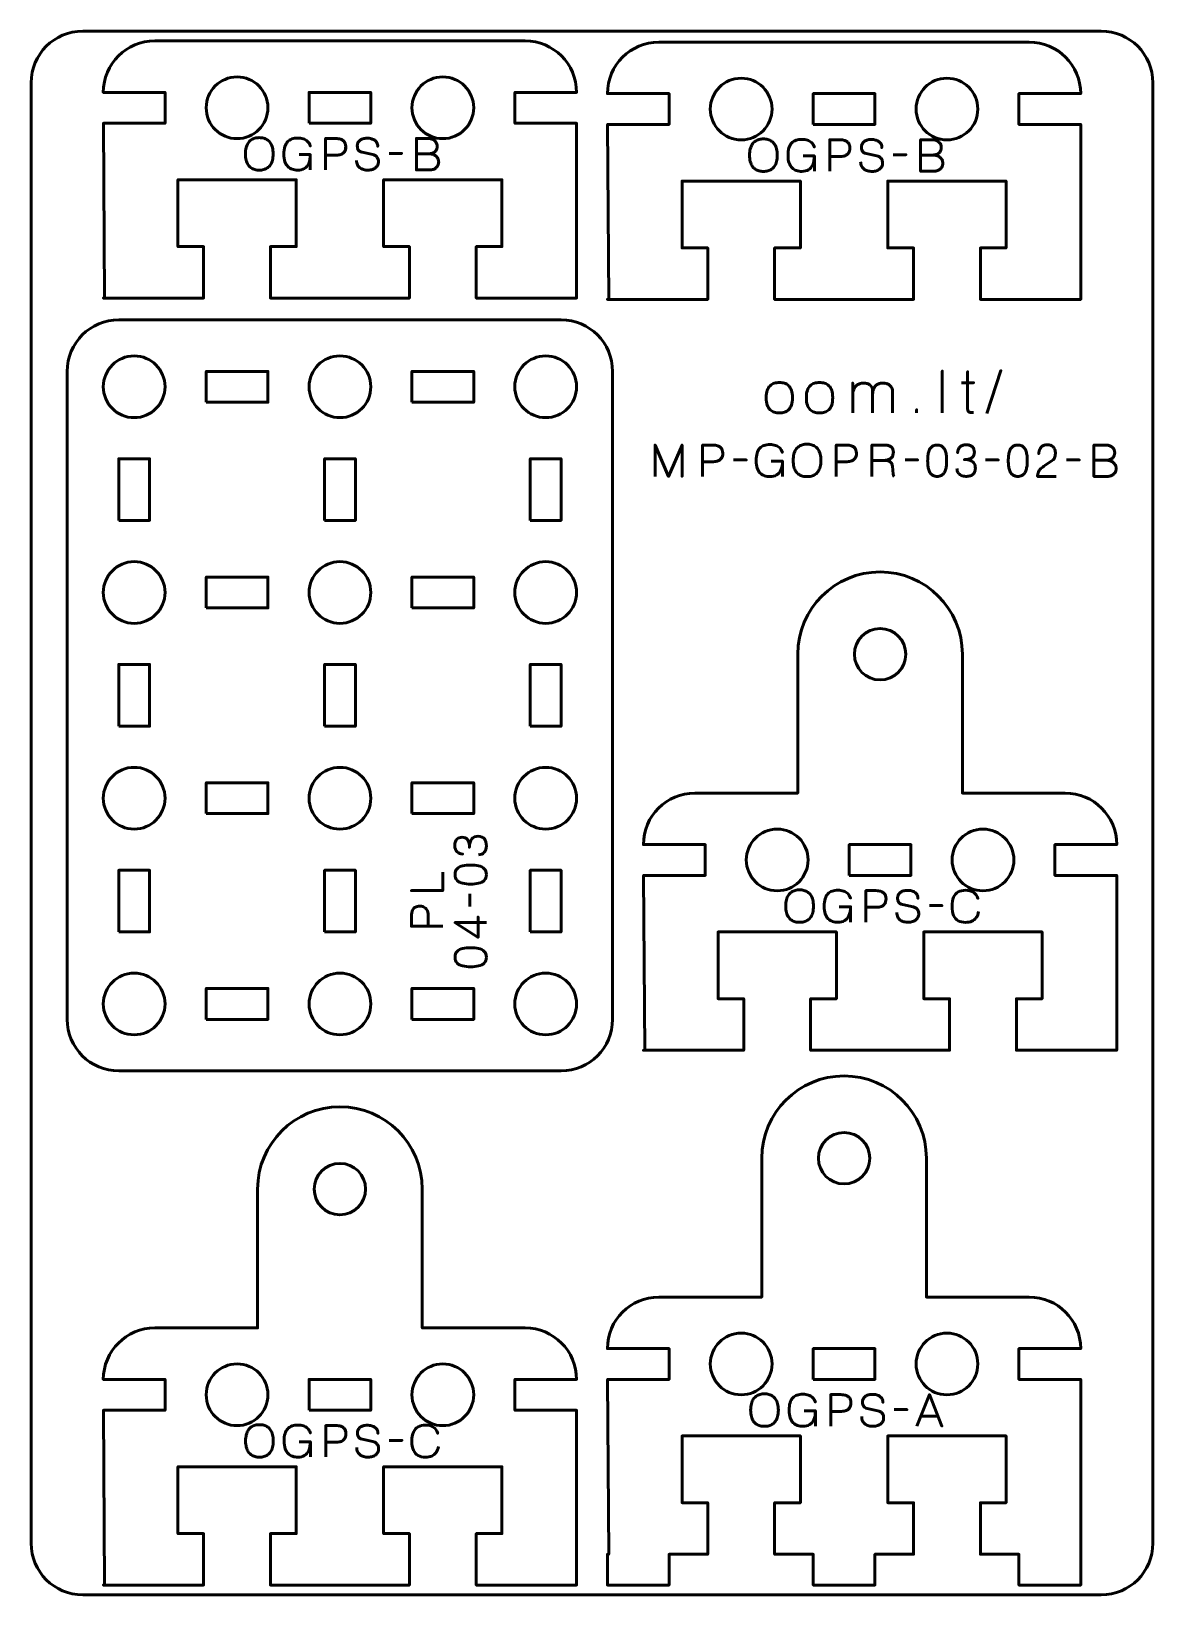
# Model space of a CAD drawing. Header units: centimetres. Extents: x -15.9 to -5, y -22.5 to -7.2.
import ezdxf

# ---------------------------------------------------------------- set-up
doc = ezdxf.new("R2010")
doc.units = ezdxf.units.CM
doc.header["$MEASUREMENT"] = 0
doc.layers.add('Layer 1', color=7, linetype='Continuous')

msp = doc.modelspace()

# ---------------------------------------------------------------- linework, layer by layer
at = {"layer": 'Layer 1', "color": 250, "lineweight": 53}
for points in [[(-13.24999, -8.14375), (-12.64999, -8.14375), (-12.64999, -7.84375), (-13.24999, -7.84375), (-13.24999, -8.14375)], [(-8.34999, -8.15625), (-7.74999, -8.15625), (-7.74999, -7.85625), (-8.34999, -7.85625), (-8.34999, -8.15625)], [(-7.99998, -15.45625), (-7.39998, -15.45625), (-7.39998, -15.15625), (-7.99998, -15.15625), (-7.99998, -15.45625)], [(-8.34999, -20.35625), (-7.74999, -20.35625), (-7.74999, -20.05625), (-8.34999, -20.05625), (-8.34999, -20.35625)], [(-13.24999, -20.65625), (-12.64999, -20.65625), (-12.64999, -20.35625), (-13.24999, -20.35625), (-13.24999, -20.65625)]]:
    msp.add_lwpolyline(points, close=True, dxfattribs=at)
at = {"layer": 'Layer 1', "color": 22, "lineweight": 53}
msp.add_open_spline([(-5.55006, -22.45003), (-5.55006, -22.45003), (-15.45004, -22.45003), (-15.45004, -22.45003), (-15.45004, -22.45003), (-15.72701, -22.45003), (-15.95, -22.22694), (-15.95, -21.94994), (-15.95, -21.94994), (-15.95, -21.94994), (-15.95, -7.75007), (-15.95, -7.75007), (-15.95, -7.75007), (-15.95, -7.47293), (-15.72701, -7.24997), (-15.45004, -7.24997), (-15.45004, -7.24997), (-15.45004, -7.24997), (-5.55006, -7.24997), (-5.55006, -7.24997), (-5.55006, -7.24997), (-5.27306, -7.24997), (-5.04997, -7.47293), (-5.04997, -7.75007), (-5.04997, -7.75007), (-5.04997, -7.75007), (-5.04997, -21.94994), (-5.04997, -21.94994), (-5.04997, -21.94994), (-5.04997, -22.22694), (-5.27306, -22.45003), (-5.55006, -22.45003)], degree=3, knots=[0, 0, 0, 0, 0.125, 0.125, 0.125, 0.125, 0.25, 0.25, 0.25, 0.25, 0.375, 0.375, 0.375, 0.375, 0.5, 0.5, 0.5, 0.5, 0.625, 0.625, 0.625, 0.625, 0.75, 0.75, 0.75, 0.75, 0.875, 0.875, 0.875, 0.875, 1, 1, 1, 1], dxfattribs=at)
at = {"layer": 'Layer 1', "color": 114, "lineweight": 53}
for points, knots in [([(-11.14999, -7.34375), (-10.8739, -7.34375), (-10.64999, -7.56766), (-10.64999, -7.84375), (-10.64999, -7.84375), (-10.64999, -7.84375), (-11.24999, -7.84375), (-11.24999, -7.84375), (-11.24999, -7.84375), (-11.24999, -7.84375), (-11.24999, -8.14375), (-11.24999, -8.14375), (-11.24999, -8.14375), (-11.24999, -8.14375), (-10.64999, -8.14375), (-10.64999, -8.14375), (-10.64999, -8.14375), (-10.64999, -8.14375), (-10.64999, -9.84376), (-10.64999, -9.84376), (-10.64999, -9.84376), (-10.64999, -9.84376), (-10.64999, -9.84375), (-10.64999, -9.84375), (-10.64999, -9.84375), (-10.64999, -9.84375), (-11.24999, -9.84375), (-11.24999, -9.84375), (-11.24999, -9.84375), (-11.24999, -9.84375), (-11.62499, -9.84375), (-11.62499, -9.84375), (-11.62499, -9.84375), (-11.62499, -9.84375), (-11.62499, -9.34375), (-11.62499, -9.34375), (-11.62499, -9.34375), (-11.62499, -9.34375), (-11.37499, -9.34374), (-11.37499, -9.34374), (-11.37499, -9.34374), (-11.37499, -9.34374), (-11.37499, -8.69375), (-11.37499, -8.69375), (-11.37499, -8.69375), (-11.37499, -8.69375), (-11.62499, -8.69375), (-11.62499, -8.69375), (-11.62499, -8.69375), (-11.62499, -8.69375), (-11.62499, -8.69375), (-11.62499, -8.69375), (-11.62499, -8.69375), (-11.62499, -8.69375), (-11.62499, -8.69375), (-11.62499, -8.69375), (-11.62499, -8.69375), (-11.62499, -8.69375), (-12.27499, -8.69375), (-12.27499, -8.69375), (-12.27499, -8.69375), (-12.27499, -8.69375), (-12.27499, -8.69375), (-12.27499, -8.69375), (-12.27499, -8.69375), (-12.27499, -8.69375), (-12.27499, -8.69375), (-12.27499, -8.69375), (-12.27499, -8.69375), (-12.27499, -8.69375), (-12.52499, -8.69375), (-12.52499, -8.69375), (-12.52499, -8.69375), (-12.52499, -8.69375), (-12.52499, -9.34374), (-12.52499, -9.34374), (-12.52499, -9.34374), (-12.52499, -9.34374), (-12.27499, -9.34375), (-12.27499, -9.34375), (-12.27499, -9.34375), (-12.27499, -9.34375), (-12.27499, -9.84376), (-12.27499, -9.84376), (-12.27499, -9.84376), (-12.27499, -9.84376), (-12.64999, -9.84375), (-12.64999, -9.84375), (-12.64999, -9.84375), (-12.64999, -9.84375), (-13.24999, -9.84375), (-13.24999, -9.84375), (-13.24999, -9.84375), (-13.24999, -9.84375), (-13.62499, -9.84375), (-13.62499, -9.84375), (-13.62499, -9.84375), (-13.62499, -9.84375), (-13.62499, -9.34375), (-13.62499, -9.34375), (-13.62499, -9.34375), (-13.62499, -9.34375), (-13.37499, -9.34374), (-13.37499, -9.34374), (-13.37499, -9.34374), (-13.37499, -9.34374), (-13.37499, -8.69375), (-13.37499, -8.69375), (-13.37499, -8.69375), (-13.37499, -8.69375), (-13.62499, -8.69375), (-13.62499, -8.69375), (-13.62499, -8.69375), (-13.62499, -8.69375), (-13.62499, -8.69375), (-13.62499, -8.69375), (-13.62499, -8.69375), (-13.62499, -8.69375), (-13.62499, -8.69375), (-13.62499, -8.69375), (-13.62499, -8.69375), (-13.62499, -8.69375), (-14.27499, -8.69375), (-14.27499, -8.69375), (-14.27499, -8.69375), (-14.27499, -8.69375), (-14.27499, -8.69375), (-14.27499, -8.69375), (-14.27499, -8.69375), (-14.27499, -8.69375), (-14.27499, -8.69375), (-14.27499, -8.69375), (-14.27499, -8.69375), (-14.27499, -8.69375), (-14.52499, -8.69375), (-14.52499, -8.69375), (-14.52499, -8.69375), (-14.52499, -8.69375), (-14.52499, -9.34374), (-14.52499, -9.34374), (-14.52499, -9.34374), (-14.52499, -9.34374), (-14.27499, -9.34375), (-14.27499, -9.34375), (-14.27499, -9.34375), (-14.27499, -9.34375), (-14.27499, -9.84376), (-14.27499, -9.84376), (-14.27499, -9.84376), (-14.27499, -9.84376), (-14.64999, -9.84375), (-14.64999, -9.84375), (-14.64999, -9.84375), (-14.64999, -9.84375), (-15.24999, -9.84375), (-15.24999, -9.84375), (-15.24999, -9.84375), (-15.24999, -9.84375), (-15.23749, -9.84375), (-15.23749, -9.84375), (-15.23749, -9.84375), (-15.23749, -9.84375), (-15.24811, -8.14375), (-15.24811, -8.14375), (-15.24811, -8.14375), (-15.24811, -8.14375), (-14.64999, -8.14375), (-14.64999, -8.14375), (-14.64999, -8.14375), (-14.64999, -8.14375), (-14.64999, -7.84375), (-14.64999, -7.84375), (-14.64999, -7.84375), (-14.64999, -7.84375), (-15.24999, -7.84375), (-15.24999, -7.84375), (-15.24999, -7.84375), (-15.24999, -7.56766), (-15.02608, -7.34375), (-14.74999, -7.34375), (-14.74999, -7.34375), (-12.07023, -7.34375), (-13.82972, -7.34375), (-11.14999, -7.34375)], [0, 0, 0, 0, 0.02173913, 0.02173913, 0.02173913, 0.02173913, 0.04347826, 0.04347826, 0.04347826, 0.04347826, 0.06521739, 0.06521739, 0.06521739, 0.06521739, 0.08695652, 0.08695652, 0.08695652, 0.08695652, 0.10869565, 0.10869565, 0.10869565, 0.10869565, 0.13043478, 0.13043478, 0.13043478, 0.13043478, 0.15217391, 0.15217391, 0.15217391, 0.15217391, 0.17391304, 0.17391304, 0.17391304, 0.17391304, 0.19565217, 0.19565217, 0.19565217, 0.19565217, 0.2173913, 0.2173913, 0.2173913, 0.2173913, 0.23913043, 0.23913043, 0.23913043, 0.23913043, 0.26086957, 0.26086957, 0.26086957, 0.26086957, 0.2826087, 0.2826087, 0.2826087, 0.2826087, 0.30434783, 0.30434783, 0.30434783, 0.30434783, 0.32608696, 0.32608696, 0.32608696, 0.32608696, 0.34782609, 0.34782609, 0.34782609, 0.34782609, 0.36956522, 0.36956522, 0.36956522, 0.36956522, 0.39130435, 0.39130435, 0.39130435, 0.39130435, 0.41304348, 0.41304348, 0.41304348, 0.41304348, 0.43478261, 0.43478261, 0.43478261, 0.43478261, 0.45652174, 0.45652174, 0.45652174, 0.45652174, 0.47826087, 0.47826087, 0.47826087, 0.47826087, 0.5, 0.5, 0.5, 0.5, 0.52173913, 0.52173913, 0.52173913, 0.52173913, 0.54347826, 0.54347826, 0.54347826, 0.54347826, 0.56521739, 0.56521739, 0.56521739, 0.56521739, 0.58695652, 0.58695652, 0.58695652, 0.58695652, 0.60869565, 0.60869565, 0.60869565, 0.60869565, 0.63043478, 0.63043478, 0.63043478, 0.63043478, 0.65217391, 0.65217391, 0.65217391, 0.65217391, 0.67391304, 0.67391304, 0.67391304, 0.67391304, 0.69565217, 0.69565217, 0.69565217, 0.69565217, 0.7173913, 0.7173913, 0.7173913, 0.7173913, 0.73913043, 0.73913043, 0.73913043, 0.73913043, 0.76086957, 0.76086957, 0.76086957, 0.76086957, 0.7826087, 0.7826087, 0.7826087, 0.7826087, 0.80434783, 0.80434783, 0.80434783, 0.80434783, 0.82608696, 0.82608696, 0.82608696, 0.82608696, 0.84782609, 0.84782609, 0.84782609, 0.84782609, 0.86956522, 0.86956522, 0.86956522, 0.86956522, 0.89130435, 0.89130435, 0.89130435, 0.89130435, 0.91304348, 0.91304348, 0.91304348, 0.91304348, 0.93478261, 0.93478261, 0.93478261, 0.93478261, 0.95652174, 0.95652174, 0.95652174, 0.95652174, 0.97826087, 0.97826087, 0.97826087, 0.97826087, 1, 1, 1, 1]), ([(-6.24999, -7.35625), (-5.9739, -7.35625), (-5.74999, -7.58016), (-5.74999, -7.85625), (-5.74999, -7.85625), (-5.74999, -7.85625), (-6.34999, -7.85625), (-6.34999, -7.85625), (-6.34999, -7.85625), (-6.34999, -7.85625), (-6.34999, -8.15625), (-6.34999, -8.15625), (-6.34999, -8.15625), (-6.34999, -8.15625), (-5.74999, -8.15625), (-5.74999, -8.15625), (-5.74999, -8.15625), (-5.74999, -8.15625), (-5.74999, -9.85626), (-5.74999, -9.85626), (-5.74999, -9.85626), (-5.74999, -9.85626), (-5.74999, -9.85625), (-5.74999, -9.85625), (-5.74999, -9.85625), (-5.74999, -9.85625), (-6.34999, -9.85625), (-6.34999, -9.85625), (-6.34999, -9.85625), (-6.34999, -9.85625), (-6.72499, -9.85625), (-6.72499, -9.85625), (-6.72499, -9.85625), (-6.72499, -9.85625), (-6.72499, -9.35625), (-6.72499, -9.35625), (-6.72499, -9.35625), (-6.72499, -9.35625), (-6.47499, -9.35624), (-6.47499, -9.35624), (-6.47499, -9.35624), (-6.47499, -9.35624), (-6.47499, -8.70625), (-6.47499, -8.70625), (-6.47499, -8.70625), (-6.47499, -8.70625), (-6.72499, -8.70625), (-6.72499, -8.70625), (-6.72499, -8.70625), (-6.72499, -8.70625), (-6.72499, -8.70625), (-6.72499, -8.70625), (-6.72499, -8.70625), (-6.72499, -8.70625), (-6.72499, -8.70625), (-6.72499, -8.70625), (-6.72499, -8.70625), (-6.72499, -8.70625), (-7.37499, -8.70625), (-7.37499, -8.70625), (-7.37499, -8.70625), (-7.37499, -8.70625), (-7.37499, -8.70625), (-7.37499, -8.70625), (-7.37499, -8.70625), (-7.37499, -8.70625), (-7.37499, -8.70625), (-7.37499, -8.70625), (-7.37499, -8.70625), (-7.37499, -8.70625), (-7.62499, -8.70625), (-7.62499, -8.70625), (-7.62499, -8.70625), (-7.62499, -8.70625), (-7.62499, -9.35624), (-7.62499, -9.35624), (-7.62499, -9.35624), (-7.62499, -9.35624), (-7.37499, -9.35625), (-7.37499, -9.35625), (-7.37499, -9.35625), (-7.37499, -9.35625), (-7.37499, -9.85626), (-7.37499, -9.85626), (-7.37499, -9.85626), (-7.37499, -9.85626), (-7.74999, -9.85625), (-7.74999, -9.85625), (-7.74999, -9.85625), (-7.74999, -9.85625), (-8.34999, -9.85625), (-8.34999, -9.85625), (-8.34999, -9.85625), (-8.34999, -9.85625), (-8.72499, -9.85625), (-8.72499, -9.85625), (-8.72499, -9.85625), (-8.72499, -9.85625), (-8.72499, -9.35625), (-8.72499, -9.35625), (-8.72499, -9.35625), (-8.72499, -9.35625), (-8.47499, -9.35624), (-8.47499, -9.35624), (-8.47499, -9.35624), (-8.47499, -9.35624), (-8.47499, -8.70625), (-8.47499, -8.70625), (-8.47499, -8.70625), (-8.47499, -8.70625), (-8.72499, -8.70625), (-8.72499, -8.70625), (-8.72499, -8.70625), (-8.72499, -8.70625), (-8.72499, -8.70625), (-8.72499, -8.70625), (-8.72499, -8.70625), (-8.72499, -8.70625), (-8.72499, -8.70625), (-8.72499, -8.70625), (-8.72499, -8.70625), (-8.72499, -8.70625), (-9.37499, -8.70625), (-9.37499, -8.70625), (-9.37499, -8.70625), (-9.37499, -8.70625), (-9.37499, -8.70625), (-9.37499, -8.70625), (-9.37499, -8.70625), (-9.37499, -8.70625), (-9.37499, -8.70625), (-9.37499, -8.70625), (-9.37499, -8.70625), (-9.37499, -8.70625), (-9.62499, -8.70625), (-9.62499, -8.70625), (-9.62499, -8.70625), (-9.62499, -8.70625), (-9.62499, -9.35624), (-9.62499, -9.35624), (-9.62499, -9.35624), (-9.62499, -9.35624), (-9.37499, -9.35625), (-9.37499, -9.35625), (-9.37499, -9.35625), (-9.37499, -9.35625), (-9.37499, -9.85626), (-9.37499, -9.85626), (-9.37499, -9.85626), (-9.37499, -9.85626), (-9.74999, -9.85625), (-9.74999, -9.85625), (-9.74999, -9.85625), (-9.74999, -9.85625), (-10.34999, -9.85625), (-10.34999, -9.85625), (-10.34999, -9.85625), (-10.34999, -9.85625), (-10.33749, -9.85625), (-10.33749, -9.85625), (-10.33749, -9.85625), (-10.33749, -9.85625), (-10.34811, -8.15625), (-10.34811, -8.15625), (-10.34811, -8.15625), (-10.34811, -8.15625), (-9.74999, -8.15625), (-9.74999, -8.15625), (-9.74999, -8.15625), (-9.74999, -8.15625), (-9.74999, -7.85625), (-9.74999, -7.85625), (-9.74999, -7.85625), (-9.74999, -7.85625), (-10.34999, -7.85625), (-10.34999, -7.85625), (-10.34999, -7.85625), (-10.34999, -7.58016), (-10.12608, -7.35625), (-9.84999, -7.35625), (-9.84999, -7.35625), (-7.17023, -7.35625), (-8.92972, -7.35625), (-6.24999, -7.35625)], [0, 0, 0, 0, 0.02173913, 0.02173913, 0.02173913, 0.02173913, 0.04347826, 0.04347826, 0.04347826, 0.04347826, 0.06521739, 0.06521739, 0.06521739, 0.06521739, 0.08695652, 0.08695652, 0.08695652, 0.08695652, 0.10869565, 0.10869565, 0.10869565, 0.10869565, 0.13043478, 0.13043478, 0.13043478, 0.13043478, 0.15217391, 0.15217391, 0.15217391, 0.15217391, 0.17391304, 0.17391304, 0.17391304, 0.17391304, 0.19565217, 0.19565217, 0.19565217, 0.19565217, 0.2173913, 0.2173913, 0.2173913, 0.2173913, 0.23913043, 0.23913043, 0.23913043, 0.23913043, 0.26086957, 0.26086957, 0.26086957, 0.26086957, 0.2826087, 0.2826087, 0.2826087, 0.2826087, 0.30434783, 0.30434783, 0.30434783, 0.30434783, 0.32608696, 0.32608696, 0.32608696, 0.32608696, 0.34782609, 0.34782609, 0.34782609, 0.34782609, 0.36956522, 0.36956522, 0.36956522, 0.36956522, 0.39130435, 0.39130435, 0.39130435, 0.39130435, 0.41304348, 0.41304348, 0.41304348, 0.41304348, 0.43478261, 0.43478261, 0.43478261, 0.43478261, 0.45652174, 0.45652174, 0.45652174, 0.45652174, 0.47826087, 0.47826087, 0.47826087, 0.47826087, 0.5, 0.5, 0.5, 0.5, 0.52173913, 0.52173913, 0.52173913, 0.52173913, 0.54347826, 0.54347826, 0.54347826, 0.54347826, 0.56521739, 0.56521739, 0.56521739, 0.56521739, 0.58695652, 0.58695652, 0.58695652, 0.58695652, 0.60869565, 0.60869565, 0.60869565, 0.60869565, 0.63043478, 0.63043478, 0.63043478, 0.63043478, 0.65217391, 0.65217391, 0.65217391, 0.65217391, 0.67391304, 0.67391304, 0.67391304, 0.67391304, 0.69565217, 0.69565217, 0.69565217, 0.69565217, 0.7173913, 0.7173913, 0.7173913, 0.7173913, 0.73913043, 0.73913043, 0.73913043, 0.73913043, 0.76086957, 0.76086957, 0.76086957, 0.76086957, 0.7826087, 0.7826087, 0.7826087, 0.7826087, 0.80434783, 0.80434783, 0.80434783, 0.80434783, 0.82608696, 0.82608696, 0.82608696, 0.82608696, 0.84782609, 0.84782609, 0.84782609, 0.84782609, 0.86956522, 0.86956522, 0.86956522, 0.86956522, 0.89130435, 0.89130435, 0.89130435, 0.89130435, 0.91304348, 0.91304348, 0.91304348, 0.91304348, 0.93478261, 0.93478261, 0.93478261, 0.93478261, 0.95652174, 0.95652174, 0.95652174, 0.95652174, 0.97826087, 0.97826087, 0.97826087, 0.97826087, 1, 1, 1, 1]), ([(-15.6, -16.85617), (-15.6, -16.85617), (-15.6, -10.5562), (-15.6, -10.5562), (-15.6, -10.5562), (-15.6, -10.27923), (-15.37691, -10.05624), (-15.09991, -10.05624), (-15.09991, -10.05624), (-15.09991, -10.05624), (-10.80005, -10.05624), (-10.80005, -10.05624), (-10.80005, -10.05624), (-10.52291, -10.05624), (-10.29995, -10.27923), (-10.29995, -10.5562), (-10.29995, -10.5562), (-10.29995, -10.5562), (-10.29995, -16.85617), (-10.29995, -16.85617), (-10.29995, -16.85617), (-10.29995, -17.13317), (-10.52291, -17.35626), (-10.80005, -17.35626), (-10.80005, -17.35626), (-10.80005, -17.35626), (-15.09991, -17.35626), (-15.09991, -17.35626), (-15.09991, -17.35626), (-15.37691, -17.35626), (-15.6, -17.13317), (-15.6, -16.85617)], [0, 0, 0, 0, 0.125, 0.125, 0.125, 0.125, 0.25, 0.25, 0.25, 0.25, 0.375, 0.375, 0.375, 0.375, 0.5, 0.5, 0.5, 0.5, 0.625, 0.625, 0.625, 0.625, 0.75, 0.75, 0.75, 0.75, 0.875, 0.875, 0.875, 0.875, 1, 1, 1, 1]), ([(-8.49999, -13.30703), (-8.49999, -13.30703), (-8.5, -13.30624), (-8.5, -13.30624), (-8.5, -13.30624), (-8.5, -12.86449), (-8.14175, -12.50624), (-7.7, -12.50624), (-7.7, -12.50624), (-7.25826, -12.50624), (-6.90001, -12.86448), (-6.9, -13.30622), (-6.9, -13.30622), (-6.9, -13.30622), (-6.89999, -13.30622), (-6.89999, -13.30622), (-6.89999, -13.30622), (-6.89999, -13.30622), (-6.89999, -14.65625), (-6.89999, -14.65625), (-6.89999, -14.65625), (-6.89999, -14.65625), (-5.89998, -14.65625), (-5.89998, -14.65625), (-5.89998, -14.65625), (-5.62389, -14.65625), (-5.39998, -14.88016), (-5.39998, -15.15625), (-5.39998, -15.15625), (-5.39998, -15.15625), (-5.99998, -15.15625), (-5.99998, -15.15625), (-5.99998, -15.15625), (-5.99998, -15.15625), (-5.99998, -15.45625), (-5.99998, -15.45625), (-5.99998, -15.45625), (-5.99998, -15.45625), (-5.39998, -15.45625), (-5.39998, -15.45625), (-5.39998, -15.45625), (-5.39998, -15.45625), (-5.39998, -17.15626), (-5.39998, -17.15626), (-5.39998, -17.15626), (-5.39998, -17.15626), (-5.39998, -17.15625), (-5.39998, -17.15625), (-5.39998, -17.15625), (-5.39998, -17.15625), (-5.99998, -17.15625), (-5.99998, -17.15625), (-5.99998, -17.15625), (-5.99998, -17.15625), (-6.37498, -17.15625), (-6.37498, -17.15625), (-6.37498, -17.15625), (-6.37498, -17.15625), (-6.37498, -16.65625), (-6.37498, -16.65625), (-6.37498, -16.65625), (-6.37498, -16.65625), (-6.12498, -16.65624), (-6.12498, -16.65624), (-6.12498, -16.65624), (-6.12498, -16.65624), (-6.12498, -16.00625), (-6.12498, -16.00625), (-6.12498, -16.00625), (-6.12498, -16.00625), (-6.37498, -16.00625), (-6.37498, -16.00625), (-6.37498, -16.00625), (-6.37498, -16.00625), (-6.37498, -16.00625), (-6.37498, -16.00625), (-6.37498, -16.00625), (-6.37498, -16.00625), (-6.37498, -16.00625), (-6.37498, -16.00625), (-6.37498, -16.00625), (-6.37498, -16.00625), (-7.02498, -16.00625), (-7.02498, -16.00625), (-7.02498, -16.00625), (-7.02498, -16.00625), (-7.02498, -16.00625), (-7.02498, -16.00625), (-7.02498, -16.00625), (-7.02498, -16.00625), (-7.02498, -16.00625), (-7.02498, -16.00625), (-7.02498, -16.00625), (-7.02498, -16.00625), (-7.27498, -16.00625), (-7.27498, -16.00625), (-7.27498, -16.00625), (-7.27498, -16.00625), (-7.27498, -16.65624), (-7.27498, -16.65624), (-7.27498, -16.65624), (-7.27498, -16.65624), (-7.02498, -16.65625), (-7.02498, -16.65625), (-7.02498, -16.65625), (-7.02498, -16.65625), (-7.02498, -17.15626), (-7.02498, -17.15626), (-7.02498, -17.15626), (-7.02498, -17.15626), (-7.39998, -17.15625), (-7.39998, -17.15625), (-7.39998, -17.15625), (-7.39998, -17.15625), (-7.99998, -17.15625), (-7.99998, -17.15625), (-7.99998, -17.15625), (-7.99998, -17.15625), (-8.37498, -17.15625), (-8.37498, -17.15625), (-8.37498, -17.15625), (-8.37498, -17.15625), (-8.37498, -16.65625), (-8.37498, -16.65625), (-8.37498, -16.65625), (-8.37498, -16.65625), (-8.12498, -16.65624), (-8.12498, -16.65624), (-8.12498, -16.65624), (-8.12498, -16.65624), (-8.12498, -16.00625), (-8.12498, -16.00625), (-8.12498, -16.00625), (-8.12498, -16.00625), (-8.37498, -16.00625), (-8.37498, -16.00625), (-8.37498, -16.00625), (-8.37498, -16.00625), (-8.37498, -16.00625), (-8.37498, -16.00625), (-8.37498, -16.00625), (-8.37498, -16.00625), (-8.37498, -16.00625), (-8.37498, -16.00625), (-8.37498, -16.00625), (-8.37498, -16.00625), (-9.02498, -16.00625), (-9.02498, -16.00625), (-9.02498, -16.00625), (-9.02498, -16.00625), (-9.02498, -16.00625), (-9.02498, -16.00625), (-9.02498, -16.00625), (-9.02498, -16.00625), (-9.02498, -16.00625), (-9.02498, -16.00625), (-9.02498, -16.00625), (-9.02498, -16.00625), (-9.27498, -16.00625), (-9.27498, -16.00625), (-9.27498, -16.00625), (-9.27498, -16.00625), (-9.27498, -16.65624), (-9.27498, -16.65624), (-9.27498, -16.65624), (-9.27498, -16.65624), (-9.02498, -16.65625), (-9.02498, -16.65625), (-9.02498, -16.65625), (-9.02498, -16.65625), (-9.02498, -17.15626), (-9.02498, -17.15626), (-9.02498, -17.15626), (-9.02498, -17.15626), (-9.39998, -17.15625), (-9.39998, -17.15625), (-9.39998, -17.15625), (-9.39998, -17.15625), (-9.99998, -17.15625), (-9.99998, -17.15625), (-9.99998, -17.15625), (-9.99998, -17.15625), (-9.98748, -17.15625), (-9.98748, -17.15625), (-9.98748, -17.15625), (-9.98748, -17.15625), (-9.9981, -15.45625), (-9.9981, -15.45625), (-9.9981, -15.45625), (-9.9981, -15.45625), (-9.39998, -15.45625), (-9.39998, -15.45625), (-9.39998, -15.45625), (-9.39998, -15.45625), (-9.39998, -15.15625), (-9.39998, -15.15625), (-9.39998, -15.15625), (-9.39998, -15.15625), (-9.99998, -15.15625), (-9.99998, -15.15625), (-9.99998, -15.15625), (-9.99998, -14.88016), (-9.77607, -14.65625), (-9.49998, -14.65625), (-9.49998, -14.65625), (-9.49998, -14.65625), (-8.49999, -14.65625), (-8.49999, -14.65625), (-8.49999, -14.65625), (-8.49999, -14.65625), (-8.49999, -13.30703), (-8.49999, -13.30703)], [0, 0, 0, 0, 0.01886792, 0.01886792, 0.01886792, 0.01886792, 0.03773585, 0.03773585, 0.03773585, 0.03773585, 0.05660377, 0.05660377, 0.05660377, 0.05660377, 0.0754717, 0.0754717, 0.0754717, 0.0754717, 0.09433962, 0.09433962, 0.09433962, 0.09433962, 0.11320755, 0.11320755, 0.11320755, 0.11320755, 0.13207547, 0.13207547, 0.13207547, 0.13207547, 0.1509434, 0.1509434, 0.1509434, 0.1509434, 0.16981132, 0.16981132, 0.16981132, 0.16981132, 0.18867925, 0.18867925, 0.18867925, 0.18867925, 0.20754717, 0.20754717, 0.20754717, 0.20754717, 0.22641509, 0.22641509, 0.22641509, 0.22641509, 0.24528302, 0.24528302, 0.24528302, 0.24528302, 0.26415094, 0.26415094, 0.26415094, 0.26415094, 0.28301887, 0.28301887, 0.28301887, 0.28301887, 0.30188679, 0.30188679, 0.30188679, 0.30188679, 0.32075472, 0.32075472, 0.32075472, 0.32075472, 0.33962264, 0.33962264, 0.33962264, 0.33962264, 0.35849057, 0.35849057, 0.35849057, 0.35849057, 0.37735849, 0.37735849, 0.37735849, 0.37735849, 0.39622642, 0.39622642, 0.39622642, 0.39622642, 0.41509434, 0.41509434, 0.41509434, 0.41509434, 0.43396226, 0.43396226, 0.43396226, 0.43396226, 0.45283019, 0.45283019, 0.45283019, 0.45283019, 0.47169811, 0.47169811, 0.47169811, 0.47169811, 0.49056604, 0.49056604, 0.49056604, 0.49056604, 0.50943396, 0.50943396, 0.50943396, 0.50943396, 0.52830189, 0.52830189, 0.52830189, 0.52830189, 0.54716981, 0.54716981, 0.54716981, 0.54716981, 0.56603774, 0.56603774, 0.56603774, 0.56603774, 0.58490566, 0.58490566, 0.58490566, 0.58490566, 0.60377358, 0.60377358, 0.60377358, 0.60377358, 0.62264151, 0.62264151, 0.62264151, 0.62264151, 0.64150943, 0.64150943, 0.64150943, 0.64150943, 0.66037736, 0.66037736, 0.66037736, 0.66037736, 0.67924528, 0.67924528, 0.67924528, 0.67924528, 0.69811321, 0.69811321, 0.69811321, 0.69811321, 0.71698113, 0.71698113, 0.71698113, 0.71698113, 0.73584906, 0.73584906, 0.73584906, 0.73584906, 0.75471698, 0.75471698, 0.75471698, 0.75471698, 0.77358491, 0.77358491, 0.77358491, 0.77358491, 0.79245283, 0.79245283, 0.79245283, 0.79245283, 0.81132075, 0.81132075, 0.81132075, 0.81132075, 0.83018868, 0.83018868, 0.83018868, 0.83018868, 0.8490566, 0.8490566, 0.8490566, 0.8490566, 0.86792453, 0.86792453, 0.86792453, 0.86792453, 0.88679245, 0.88679245, 0.88679245, 0.88679245, 0.90566038, 0.90566038, 0.90566038, 0.90566038, 0.9245283, 0.9245283, 0.9245283, 0.9245283, 0.94339623, 0.94339623, 0.94339623, 0.94339623, 0.96226415, 0.96226415, 0.96226415, 0.96226415, 0.98113208, 0.98113208, 0.98113208, 0.98113208, 1, 1, 1, 1]), ([(-8.85, -18.20703), (-8.85, -18.20703), (-8.85001, -18.20624), (-8.85001, -18.20624), (-8.85001, -18.20624), (-8.85001, -17.76449), (-8.49176, -17.40624), (-8.05001, -17.40624), (-8.05001, -17.40624), (-7.60827, -17.40624), (-7.25002, -17.76448), (-7.25001, -18.20622), (-7.25001, -18.20622), (-7.25001, -18.20622), (-7.25, -18.20622), (-7.25, -18.20622), (-7.25, -18.20622), (-7.25, -18.20622), (-7.25, -19.55625), (-7.25, -19.55625), (-7.25, -19.55625), (-7.25, -19.55625), (-6.24999, -19.55625), (-6.24999, -19.55625), (-6.24999, -19.55625), (-5.9739, -19.55625), (-5.74999, -19.78016), (-5.74999, -20.05625), (-5.74999, -20.05625), (-5.74999, -20.05625), (-6.34999, -20.05625), (-6.34999, -20.05625), (-6.34999, -20.05625), (-6.34999, -20.05625), (-6.34999, -20.35625), (-6.34999, -20.35625), (-6.34999, -20.35625), (-6.34999, -20.35625), (-5.74999, -20.35625), (-5.74999, -20.35625), (-5.74999, -20.35625), (-5.74999, -20.35625), (-5.74999, -22.05626), (-5.74999, -22.05626), (-5.74999, -22.05626), (-5.74999, -22.05626), (-5.74999, -22.05625), (-5.74999, -22.05625), (-5.74999, -22.05625), (-5.74999, -22.05625), (-5.74999, -22.35625), (-5.74999, -22.35625), (-5.74999, -22.35625), (-5.74999, -22.35625), (-6.34999, -22.35625), (-6.34999, -22.35625), (-6.34999, -22.35625), (-6.34999, -22.35625), (-6.34999, -22.05625), (-6.34999, -22.05625), (-6.34999, -22.05625), (-6.34999, -22.05625), (-6.72499, -22.05625), (-6.72499, -22.05625), (-6.72499, -22.05625), (-6.72499, -22.05625), (-6.72499, -21.55625), (-6.72499, -21.55625), (-6.72499, -21.55625), (-6.72499, -21.55625), (-6.47499, -21.55624), (-6.47499, -21.55624), (-6.47499, -21.55624), (-6.47499, -21.55624), (-6.47499, -20.90625), (-6.47499, -20.90625), (-6.47499, -20.90625), (-6.47499, -20.90625), (-6.72499, -20.90625), (-6.72499, -20.90625), (-6.72499, -20.90625), (-6.72499, -20.90625), (-6.72499, -20.90625), (-6.72499, -20.90625), (-6.72499, -20.90625), (-6.72499, -20.90625), (-6.72499, -20.90625), (-6.72499, -20.90625), (-6.72499, -20.90625), (-6.72499, -20.90625), (-7.37499, -20.90625), (-7.37499, -20.90625), (-7.37499, -20.90625), (-7.37499, -20.90625), (-7.37499, -20.90625), (-7.37499, -20.90625), (-7.37499, -20.90625), (-7.37499, -20.90625), (-7.37499, -20.90625), (-7.37499, -20.90625), (-7.37499, -20.90625), (-7.37499, -20.90625), (-7.62499, -20.90625), (-7.62499, -20.90625), (-7.62499, -20.90625), (-7.62499, -20.90625), (-7.62499, -21.55624), (-7.62499, -21.55624), (-7.62499, -21.55624), (-7.62499, -21.55624), (-7.37499, -21.55625), (-7.37499, -21.55625), (-7.37499, -21.55625), (-7.37499, -21.55625), (-7.37499, -22.05626), (-7.37499, -22.05626), (-7.37499, -22.05626), (-7.37499, -22.05626), (-7.74999, -22.05625), (-7.74999, -22.05625), (-7.74999, -22.05625), (-7.74999, -22.05625), (-7.74999, -22.35625), (-7.74999, -22.35625), (-7.74999, -22.35625), (-7.74999, -22.35625), (-8.34999, -22.35625), (-8.34999, -22.35625), (-8.34999, -22.35625), (-8.34999, -22.35625), (-8.34999, -22.05625), (-8.34999, -22.05625), (-8.34999, -22.05625), (-8.34999, -22.05625), (-8.72499, -22.05625), (-8.72499, -22.05625), (-8.72499, -22.05625), (-8.72499, -22.05625), (-8.72499, -21.55625), (-8.72499, -21.55625), (-8.72499, -21.55625), (-8.72499, -21.55625), (-8.47499, -21.55624), (-8.47499, -21.55624), (-8.47499, -21.55624), (-8.47499, -21.55624), (-8.47499, -20.90625), (-8.47499, -20.90625), (-8.47499, -20.90625), (-8.47499, -20.90625), (-8.72499, -20.90625), (-8.72499, -20.90625), (-8.72499, -20.90625), (-8.72499, -20.90625), (-8.72499, -20.90625), (-8.72499, -20.90625), (-8.72499, -20.90625), (-8.72499, -20.90625), (-8.72499, -20.90625), (-8.72499, -20.90625), (-8.72499, -20.90625), (-8.72499, -20.90625), (-9.37499, -20.90625), (-9.37499, -20.90625), (-9.37499, -20.90625), (-9.37499, -20.90625), (-9.37499, -20.90625), (-9.37499, -20.90625), (-9.37499, -20.90625), (-9.37499, -20.90625), (-9.37499, -20.90625), (-9.37499, -20.90625), (-9.37499, -20.90625), (-9.37499, -20.90625), (-9.62499, -20.90625), (-9.62499, -20.90625), (-9.62499, -20.90625), (-9.62499, -20.90625), (-9.62499, -21.55624), (-9.62499, -21.55624), (-9.62499, -21.55624), (-9.62499, -21.55624), (-9.37499, -21.55625), (-9.37499, -21.55625), (-9.37499, -21.55625), (-9.37499, -21.55625), (-9.37499, -22.05626), (-9.37499, -22.05626), (-9.37499, -22.05626), (-9.37499, -22.05626), (-9.74999, -22.05625), (-9.74999, -22.05625), (-9.74999, -22.05625), (-9.74999, -22.05625), (-9.74999, -22.35625), (-9.74999, -22.35625), (-9.74999, -22.35625), (-9.74999, -22.35625), (-10.34999, -22.35625), (-10.34999, -22.35625), (-10.34999, -22.35625), (-10.34999, -22.35625), (-10.34999, -22.05625), (-10.34999, -22.05625), (-10.34999, -22.05625), (-10.34999, -22.05625), (-10.33749, -22.05625), (-10.33749, -22.05625), (-10.33749, -22.05625), (-10.33749, -22.05625), (-10.34811, -20.35625), (-10.34811, -20.35625), (-10.34811, -20.35625), (-10.34811, -20.35625), (-9.74999, -20.35625), (-9.74999, -20.35625), (-9.74999, -20.35625), (-9.74999, -20.35625), (-9.74999, -20.05625), (-9.74999, -20.05625), (-9.74999, -20.05625), (-9.74999, -20.05625), (-10.34999, -20.05625), (-10.34999, -20.05625), (-10.34999, -20.05625), (-10.34999, -19.78016), (-10.12608, -19.55625), (-9.84999, -19.55625), (-9.84999, -19.55625), (-9.84999, -19.55625), (-8.85, -19.55625), (-8.85, -19.55625), (-8.85, -19.55625), (-8.85, -19.55625), (-8.85, -18.20703), (-8.85, -18.20703)], [0, 0, 0, 0, 0.01694915, 0.01694915, 0.01694915, 0.01694915, 0.03389831, 0.03389831, 0.03389831, 0.03389831, 0.05084746, 0.05084746, 0.05084746, 0.05084746, 0.06779661, 0.06779661, 0.06779661, 0.06779661, 0.08474576, 0.08474576, 0.08474576, 0.08474576, 0.10169492, 0.10169492, 0.10169492, 0.10169492, 0.11864407, 0.11864407, 0.11864407, 0.11864407, 0.13559322, 0.13559322, 0.13559322, 0.13559322, 0.15254237, 0.15254237, 0.15254237, 0.15254237, 0.16949153, 0.16949153, 0.16949153, 0.16949153, 0.18644068, 0.18644068, 0.18644068, 0.18644068, 0.20338983, 0.20338983, 0.20338983, 0.20338983, 0.22033898, 0.22033898, 0.22033898, 0.22033898, 0.23728814, 0.23728814, 0.23728814, 0.23728814, 0.25423729, 0.25423729, 0.25423729, 0.25423729, 0.27118644, 0.27118644, 0.27118644, 0.27118644, 0.28813559, 0.28813559, 0.28813559, 0.28813559, 0.30508475, 0.30508475, 0.30508475, 0.30508475, 0.3220339, 0.3220339, 0.3220339, 0.3220339, 0.33898305, 0.33898305, 0.33898305, 0.33898305, 0.3559322, 0.3559322, 0.3559322, 0.3559322, 0.37288136, 0.37288136, 0.37288136, 0.37288136, 0.38983051, 0.38983051, 0.38983051, 0.38983051, 0.40677966, 0.40677966, 0.40677966, 0.40677966, 0.42372881, 0.42372881, 0.42372881, 0.42372881, 0.44067797, 0.44067797, 0.44067797, 0.44067797, 0.45762712, 0.45762712, 0.45762712, 0.45762712, 0.47457627, 0.47457627, 0.47457627, 0.47457627, 0.49152542, 0.49152542, 0.49152542, 0.49152542, 0.50847458, 0.50847458, 0.50847458, 0.50847458, 0.52542373, 0.52542373, 0.52542373, 0.52542373, 0.54237288, 0.54237288, 0.54237288, 0.54237288, 0.55932203, 0.55932203, 0.55932203, 0.55932203, 0.57627119, 0.57627119, 0.57627119, 0.57627119, 0.59322034, 0.59322034, 0.59322034, 0.59322034, 0.61016949, 0.61016949, 0.61016949, 0.61016949, 0.62711864, 0.62711864, 0.62711864, 0.62711864, 0.6440678, 0.6440678, 0.6440678, 0.6440678, 0.66101695, 0.66101695, 0.66101695, 0.66101695, 0.6779661, 0.6779661, 0.6779661, 0.6779661, 0.69491525, 0.69491525, 0.69491525, 0.69491525, 0.71186441, 0.71186441, 0.71186441, 0.71186441, 0.72881356, 0.72881356, 0.72881356, 0.72881356, 0.74576271, 0.74576271, 0.74576271, 0.74576271, 0.76271186, 0.76271186, 0.76271186, 0.76271186, 0.77966102, 0.77966102, 0.77966102, 0.77966102, 0.79661017, 0.79661017, 0.79661017, 0.79661017, 0.81355932, 0.81355932, 0.81355932, 0.81355932, 0.83050847, 0.83050847, 0.83050847, 0.83050847, 0.84745763, 0.84745763, 0.84745763, 0.84745763, 0.86440678, 0.86440678, 0.86440678, 0.86440678, 0.88135593, 0.88135593, 0.88135593, 0.88135593, 0.89830508, 0.89830508, 0.89830508, 0.89830508, 0.91525424, 0.91525424, 0.91525424, 0.91525424, 0.93220339, 0.93220339, 0.93220339, 0.93220339, 0.94915254, 0.94915254, 0.94915254, 0.94915254, 0.96610169, 0.96610169, 0.96610169, 0.96610169, 0.98305085, 0.98305085, 0.98305085, 0.98305085, 1, 1, 1, 1]), ([(-13.75, -18.50703), (-13.75, -18.50703), (-13.75001, -18.50624), (-13.75001, -18.50624), (-13.75001, -18.50624), (-13.75001, -18.06449), (-13.39176, -17.70624), (-12.95001, -17.70624), (-12.95001, -17.70624), (-12.50827, -17.70624), (-12.15002, -18.06448), (-12.15001, -18.50622), (-12.15001, -18.50622), (-12.15001, -18.50622), (-12.15, -18.50622), (-12.15, -18.50622), (-12.15, -18.50622), (-12.15, -18.50622), (-12.15, -19.85625), (-12.15, -19.85625), (-12.15, -19.85625), (-12.15, -19.85625), (-11.14999, -19.85625), (-11.14999, -19.85625), (-11.14999, -19.85625), (-10.8739, -19.85625), (-10.64999, -20.08016), (-10.64999, -20.35625), (-10.64999, -20.35625), (-10.64999, -20.35625), (-11.24999, -20.35625), (-11.24999, -20.35625), (-11.24999, -20.35625), (-11.24999, -20.35625), (-11.24999, -20.65625), (-11.24999, -20.65625), (-11.24999, -20.65625), (-11.24999, -20.65625), (-10.64999, -20.65625), (-10.64999, -20.65625), (-10.64999, -20.65625), (-10.64999, -20.65625), (-10.64999, -22.35626), (-10.64999, -22.35626), (-10.64999, -22.35626), (-10.64999, -22.35626), (-10.64999, -22.35625), (-10.64999, -22.35625), (-10.64999, -22.35625), (-10.64999, -22.35625), (-11.24999, -22.35625), (-11.24999, -22.35625), (-11.24999, -22.35625), (-11.24999, -22.35625), (-11.62499, -22.35625), (-11.62499, -22.35625), (-11.62499, -22.35625), (-11.62499, -22.35625), (-11.62499, -21.85625), (-11.62499, -21.85625), (-11.62499, -21.85625), (-11.62499, -21.85625), (-11.37499, -21.85624), (-11.37499, -21.85624), (-11.37499, -21.85624), (-11.37499, -21.85624), (-11.37499, -21.20625), (-11.37499, -21.20625), (-11.37499, -21.20625), (-11.37499, -21.20625), (-11.62499, -21.20625), (-11.62499, -21.20625), (-11.62499, -21.20625), (-11.62499, -21.20625), (-11.62499, -21.20625), (-11.62499, -21.20625), (-11.62499, -21.20625), (-11.62499, -21.20625), (-11.62499, -21.20625), (-11.62499, -21.20625), (-11.62499, -21.20625), (-11.62499, -21.20625), (-12.27499, -21.20625), (-12.27499, -21.20625), (-12.27499, -21.20625), (-12.27499, -21.20625), (-12.27499, -21.20625), (-12.27499, -21.20625), (-12.27499, -21.20625), (-12.27499, -21.20625), (-12.27499, -21.20625), (-12.27499, -21.20625), (-12.27499, -21.20625), (-12.27499, -21.20625), (-12.52499, -21.20625), (-12.52499, -21.20625), (-12.52499, -21.20625), (-12.52499, -21.20625), (-12.52499, -21.85624), (-12.52499, -21.85624), (-12.52499, -21.85624), (-12.52499, -21.85624), (-12.27499, -21.85625), (-12.27499, -21.85625), (-12.27499, -21.85625), (-12.27499, -21.85625), (-12.27499, -22.35626), (-12.27499, -22.35626), (-12.27499, -22.35626), (-12.27499, -22.35626), (-12.64999, -22.35625), (-12.64999, -22.35625), (-12.64999, -22.35625), (-12.64999, -22.35625), (-13.24999, -22.35625), (-13.24999, -22.35625), (-13.24999, -22.35625), (-13.24999, -22.35625), (-13.62499, -22.35625), (-13.62499, -22.35625), (-13.62499, -22.35625), (-13.62499, -22.35625), (-13.62499, -21.85625), (-13.62499, -21.85625), (-13.62499, -21.85625), (-13.62499, -21.85625), (-13.37499, -21.85624), (-13.37499, -21.85624), (-13.37499, -21.85624), (-13.37499, -21.85624), (-13.37499, -21.20625), (-13.37499, -21.20625), (-13.37499, -21.20625), (-13.37499, -21.20625), (-13.62499, -21.20625), (-13.62499, -21.20625), (-13.62499, -21.20625), (-13.62499, -21.20625), (-13.62499, -21.20625), (-13.62499, -21.20625), (-13.62499, -21.20625), (-13.62499, -21.20625), (-13.62499, -21.20625), (-13.62499, -21.20625), (-13.62499, -21.20625), (-13.62499, -21.20625), (-14.27499, -21.20625), (-14.27499, -21.20625), (-14.27499, -21.20625), (-14.27499, -21.20625), (-14.27499, -21.20625), (-14.27499, -21.20625), (-14.27499, -21.20625), (-14.27499, -21.20625), (-14.27499, -21.20625), (-14.27499, -21.20625), (-14.27499, -21.20625), (-14.27499, -21.20625), (-14.52499, -21.20625), (-14.52499, -21.20625), (-14.52499, -21.20625), (-14.52499, -21.20625), (-14.52499, -21.85624), (-14.52499, -21.85624), (-14.52499, -21.85624), (-14.52499, -21.85624), (-14.27499, -21.85625), (-14.27499, -21.85625), (-14.27499, -21.85625), (-14.27499, -21.85625), (-14.27499, -22.35626), (-14.27499, -22.35626), (-14.27499, -22.35626), (-14.27499, -22.35626), (-14.64999, -22.35625), (-14.64999, -22.35625), (-14.64999, -22.35625), (-14.64999, -22.35625), (-15.24999, -22.35625), (-15.24999, -22.35625), (-15.24999, -22.35625), (-15.24999, -22.35625), (-15.23749, -22.35625), (-15.23749, -22.35625), (-15.23749, -22.35625), (-15.23749, -22.35625), (-15.24811, -20.65625), (-15.24811, -20.65625), (-15.24811, -20.65625), (-15.24811, -20.65625), (-14.64999, -20.65625), (-14.64999, -20.65625), (-14.64999, -20.65625), (-14.64999, -20.65625), (-14.64999, -20.35625), (-14.64999, -20.35625), (-14.64999, -20.35625), (-14.64999, -20.35625), (-15.24999, -20.35625), (-15.24999, -20.35625), (-15.24999, -20.35625), (-15.24999, -20.08016), (-15.02608, -19.85625), (-14.74999, -19.85625), (-14.74999, -19.85625), (-14.74999, -19.85625), (-13.75, -19.85625), (-13.75, -19.85625), (-13.75, -19.85625), (-13.75, -19.85625), (-13.75, -18.50703), (-13.75, -18.50703)], [0, 0, 0, 0, 0.01886792, 0.01886792, 0.01886792, 0.01886792, 0.03773585, 0.03773585, 0.03773585, 0.03773585, 0.05660377, 0.05660377, 0.05660377, 0.05660377, 0.0754717, 0.0754717, 0.0754717, 0.0754717, 0.09433962, 0.09433962, 0.09433962, 0.09433962, 0.11320755, 0.11320755, 0.11320755, 0.11320755, 0.13207547, 0.13207547, 0.13207547, 0.13207547, 0.1509434, 0.1509434, 0.1509434, 0.1509434, 0.16981132, 0.16981132, 0.16981132, 0.16981132, 0.18867925, 0.18867925, 0.18867925, 0.18867925, 0.20754717, 0.20754717, 0.20754717, 0.20754717, 0.22641509, 0.22641509, 0.22641509, 0.22641509, 0.24528302, 0.24528302, 0.24528302, 0.24528302, 0.26415094, 0.26415094, 0.26415094, 0.26415094, 0.28301887, 0.28301887, 0.28301887, 0.28301887, 0.30188679, 0.30188679, 0.30188679, 0.30188679, 0.32075472, 0.32075472, 0.32075472, 0.32075472, 0.33962264, 0.33962264, 0.33962264, 0.33962264, 0.35849057, 0.35849057, 0.35849057, 0.35849057, 0.37735849, 0.37735849, 0.37735849, 0.37735849, 0.39622642, 0.39622642, 0.39622642, 0.39622642, 0.41509434, 0.41509434, 0.41509434, 0.41509434, 0.43396226, 0.43396226, 0.43396226, 0.43396226, 0.45283019, 0.45283019, 0.45283019, 0.45283019, 0.47169811, 0.47169811, 0.47169811, 0.47169811, 0.49056604, 0.49056604, 0.49056604, 0.49056604, 0.50943396, 0.50943396, 0.50943396, 0.50943396, 0.52830189, 0.52830189, 0.52830189, 0.52830189, 0.54716981, 0.54716981, 0.54716981, 0.54716981, 0.56603774, 0.56603774, 0.56603774, 0.56603774, 0.58490566, 0.58490566, 0.58490566, 0.58490566, 0.60377358, 0.60377358, 0.60377358, 0.60377358, 0.62264151, 0.62264151, 0.62264151, 0.62264151, 0.64150943, 0.64150943, 0.64150943, 0.64150943, 0.66037736, 0.66037736, 0.66037736, 0.66037736, 0.67924528, 0.67924528, 0.67924528, 0.67924528, 0.69811321, 0.69811321, 0.69811321, 0.69811321, 0.71698113, 0.71698113, 0.71698113, 0.71698113, 0.73584906, 0.73584906, 0.73584906, 0.73584906, 0.75471698, 0.75471698, 0.75471698, 0.75471698, 0.77358491, 0.77358491, 0.77358491, 0.77358491, 0.79245283, 0.79245283, 0.79245283, 0.79245283, 0.81132075, 0.81132075, 0.81132075, 0.81132075, 0.83018868, 0.83018868, 0.83018868, 0.83018868, 0.8490566, 0.8490566, 0.8490566, 0.8490566, 0.86792453, 0.86792453, 0.86792453, 0.86792453, 0.88679245, 0.88679245, 0.88679245, 0.88679245, 0.90566038, 0.90566038, 0.90566038, 0.90566038, 0.9245283, 0.9245283, 0.9245283, 0.9245283, 0.94339623, 0.94339623, 0.94339623, 0.94339623, 0.96226415, 0.96226415, 0.96226415, 0.96226415, 0.98113208, 0.98113208, 0.98113208, 0.98113208, 1, 1, 1, 1])]:
    msp.add_open_spline(points, degree=3, knots=knots, dxfattribs=at)
at = {"layer": 'Layer 1', "color": 250, "lineweight": 53}
for points in [[(-13.64999, -7.99375), (-13.64999, -8.15941), (-13.78433, -8.29375), (-13.94999, -8.29375), (-13.94999, -8.29375), (-14.11565, -8.29375), (-14.24999, -8.15941), (-14.24999, -7.99375), (-14.24999, -7.99375), (-14.24999, -7.82809), (-14.11565, -7.69375), (-13.94999, -7.69375), (-13.94999, -7.69375), (-13.78433, -7.69375), (-13.64999, -7.82809), (-13.64999, -7.99375)], [(-11.64999, -7.99375), (-11.64999, -8.15941), (-11.78433, -8.29375), (-11.94999, -8.29375), (-11.94999, -8.29375), (-12.11565, -8.29375), (-12.24999, -8.15941), (-12.24999, -7.99375), (-12.24999, -7.99375), (-12.24999, -7.82809), (-12.11565, -7.69375), (-11.94999, -7.69375), (-11.94999, -7.69375), (-11.78433, -7.69375), (-11.64999, -7.82809), (-11.64999, -7.99375)], [(-8.74999, -8.00625), (-8.74999, -8.17191), (-8.88433, -8.30625), (-9.04999, -8.30625), (-9.04999, -8.30625), (-9.21565, -8.30625), (-9.34999, -8.17191), (-9.34999, -8.00625), (-9.34999, -8.00625), (-9.34999, -7.84059), (-9.21565, -7.70625), (-9.04999, -7.70625), (-9.04999, -7.70625), (-8.88433, -7.70625), (-8.74999, -7.84059), (-8.74999, -8.00625)], [(-6.74999, -8.00625), (-6.74999, -8.17191), (-6.88433, -8.30625), (-7.04999, -8.30625), (-7.04999, -8.30625), (-7.21565, -8.30625), (-7.34999, -8.17191), (-7.34999, -8.00625), (-7.34999, -8.00625), (-7.34999, -7.84059), (-7.21565, -7.70625), (-7.04999, -7.70625), (-7.04999, -7.70625), (-6.88433, -7.70625), (-6.74999, -7.84059), (-6.74999, -8.00625)], [(-7.7, -13.55624), (-7.83805, -13.55624), (-7.95, -13.44429), (-7.95, -13.30624), (-7.95, -13.30624), (-7.95, -13.16819), (-7.83805, -13.05624), (-7.7, -13.05624), (-7.7, -13.05624), (-7.56195, -13.05624), (-7.45, -13.16819), (-7.45, -13.30624), (-7.45, -13.30624), (-7.45, -13.44429), (-7.56195, -13.55624), (-7.7, -13.55624)], [(-8.39998, -15.30625), (-8.39998, -15.47191), (-8.53432, -15.60625), (-8.69998, -15.60625), (-8.69998, -15.60625), (-8.86564, -15.60625), (-8.99998, -15.47191), (-8.99998, -15.30625), (-8.99998, -15.30625), (-8.99998, -15.14059), (-8.86564, -15.00625), (-8.69998, -15.00625), (-8.69998, -15.00625), (-8.53432, -15.00625), (-8.39998, -15.14059), (-8.39998, -15.30625)], [(-6.39998, -15.30625), (-6.39998, -15.47191), (-6.53432, -15.60625), (-6.69998, -15.60625), (-6.69998, -15.60625), (-6.86564, -15.60625), (-6.99998, -15.47191), (-6.99998, -15.30625), (-6.99998, -15.30625), (-6.99998, -15.14059), (-6.86564, -15.00625), (-6.69998, -15.00625), (-6.69998, -15.00625), (-6.53432, -15.00625), (-6.39998, -15.14059), (-6.39998, -15.30625)], [(-8.05001, -18.45624), (-8.18806, -18.45624), (-8.30001, -18.34429), (-8.30001, -18.20624), (-8.30001, -18.20624), (-8.30001, -18.06819), (-8.18806, -17.95624), (-8.05001, -17.95624), (-8.05001, -17.95624), (-7.91196, -17.95624), (-7.80001, -18.06819), (-7.80001, -18.20624), (-7.80001, -18.20624), (-7.80001, -18.34429), (-7.91196, -18.45624), (-8.05001, -18.45624)], [(-12.95001, -18.75624), (-13.08806, -18.75624), (-13.20001, -18.64429), (-13.20001, -18.50624), (-13.20001, -18.50624), (-13.20001, -18.36819), (-13.08806, -18.25624), (-12.95001, -18.25624), (-12.95001, -18.25624), (-12.81196, -18.25624), (-12.70001, -18.36819), (-12.70001, -18.50624), (-12.70001, -18.50624), (-12.70001, -18.64429), (-12.81196, -18.75624), (-12.95001, -18.75624)], [(-8.74999, -20.20625), (-8.74999, -20.37191), (-8.88433, -20.50625), (-9.04999, -20.50625), (-9.04999, -20.50625), (-9.21565, -20.50625), (-9.34999, -20.37191), (-9.34999, -20.20625), (-9.34999, -20.20625), (-9.34999, -20.04059), (-9.21565, -19.90625), (-9.04999, -19.90625), (-9.04999, -19.90625), (-8.88433, -19.90625), (-8.74999, -20.04059), (-8.74999, -20.20625)], [(-6.74999, -20.20625), (-6.74999, -20.37191), (-6.88433, -20.50625), (-7.04999, -20.50625), (-7.04999, -20.50625), (-7.21565, -20.50625), (-7.34999, -20.37191), (-7.34999, -20.20625), (-7.34999, -20.20625), (-7.34999, -20.04059), (-7.21565, -19.90625), (-7.04999, -19.90625), (-7.04999, -19.90625), (-6.88433, -19.90625), (-6.74999, -20.04059), (-6.74999, -20.20625)], [(-13.64999, -20.50625), (-13.64999, -20.67191), (-13.78433, -20.80625), (-13.94999, -20.80625), (-13.94999, -20.80625), (-14.11565, -20.80625), (-14.24999, -20.67191), (-14.24999, -20.50625), (-14.24999, -20.50625), (-14.24999, -20.34059), (-14.11565, -20.20625), (-13.94999, -20.20625), (-13.94999, -20.20625), (-13.78433, -20.20625), (-13.64999, -20.34059), (-13.64999, -20.50625)], [(-11.64999, -20.50625), (-11.64999, -20.67191), (-11.78433, -20.80625), (-11.94999, -20.80625), (-11.94999, -20.80625), (-12.11565, -20.80625), (-12.24999, -20.67191), (-12.24999, -20.50625), (-12.24999, -20.50625), (-12.24999, -20.34059), (-12.11565, -20.20625), (-11.94999, -20.20625), (-11.94999, -20.20625), (-11.78433, -20.20625), (-11.64999, -20.34059), (-11.64999, -20.50625)]]:
    msp.add_open_spline(points, degree=3, knots=[0, 0, 0, 0, 0.25, 0.25, 0.25, 0.25, 0.5, 0.5, 0.5, 0.5, 0.75, 0.75, 0.75, 0.75, 1, 1, 1, 1], dxfattribs=at)
at = {"layer": 'Layer 1', "color": 30, "lineweight": 53}
for points, knots in [([(-13.73358, -8.60017), (-13.71869, -8.60024), (-13.70458, -8.59848), (-13.69111, -8.59502), (-13.69111, -8.59502), (-13.6777, -8.59149), (-13.66543, -8.58599), (-13.65421, -8.57837), (-13.65421, -8.57837), (-13.64299, -8.57082), (-13.63325, -8.56087), (-13.625, -8.54859), (-13.625, -8.54859), (-13.61674, -8.53632), (-13.61039, -8.52143), (-13.60588, -8.50393), (-13.60588, -8.50393), (-13.60129, -8.48644), (-13.59903, -8.46604), (-13.59896, -8.44269), (-13.59896, -8.44269), (-13.59903, -8.41934), (-13.60129, -8.39895), (-13.60588, -8.38138), (-13.60588, -8.38138), (-13.61039, -8.36381), (-13.61674, -8.34885), (-13.625, -8.33651), (-13.625, -8.33651), (-13.63325, -8.32416), (-13.64299, -8.31414), (-13.65421, -8.30645), (-13.65421, -8.30645), (-13.66543, -8.29876), (-13.6777, -8.29319), (-13.69111, -8.28959), (-13.69111, -8.28959), (-13.70458, -8.28606), (-13.71869, -8.2843), (-13.73358, -8.28437), (-13.73358, -8.28437), (-13.74847, -8.2843), (-13.76258, -8.28606), (-13.77606, -8.28959), (-13.77606, -8.28959), (-13.78946, -8.29319), (-13.80174, -8.29876), (-13.81296, -8.30645), (-13.81296, -8.30645), (-13.82417, -8.31414), (-13.83391, -8.32416), (-13.84217, -8.33651), (-13.84217, -8.33651), (-13.85042, -8.34885), (-13.85677, -8.36381), (-13.86129, -8.38138), (-13.86129, -8.38138), (-13.86587, -8.39895), (-13.86813, -8.41934), (-13.8682, -8.44269), (-13.8682, -8.44269), (-13.86813, -8.46604), (-13.86587, -8.48644), (-13.86129, -8.50393), (-13.86129, -8.50393), (-13.85677, -8.52143), (-13.85042, -8.53632), (-13.84217, -8.54859), (-13.84217, -8.54859), (-13.83391, -8.56087), (-13.82417, -8.57082), (-13.81296, -8.57837), (-13.81296, -8.57837), (-13.80174, -8.58599), (-13.78946, -8.59149), (-13.77606, -8.59502), (-13.77606, -8.59502), (-13.76258, -8.59848), (-13.74847, -8.60024), (-13.73358, -8.60017)], [0, 0, 0, 0, 0.05, 0.05, 0.05, 0.05, 0.1, 0.1, 0.1, 0.1, 0.15, 0.15, 0.15, 0.15, 0.2, 0.2, 0.2, 0.2, 0.25, 0.25, 0.25, 0.25, 0.3, 0.3, 0.3, 0.3, 0.35, 0.35, 0.35, 0.35, 0.4, 0.4, 0.4, 0.4, 0.45, 0.45, 0.45, 0.45, 0.5, 0.5, 0.5, 0.5, 0.55, 0.55, 0.55, 0.55, 0.6, 0.6, 0.6, 0.6, 0.65, 0.65, 0.65, 0.65, 0.7, 0.7, 0.7, 0.7, 0.75, 0.75, 0.75, 0.75, 0.8, 0.8, 0.8, 0.8, 0.85, 0.85, 0.85, 0.85, 0.9, 0.9, 0.9, 0.9, 0.95, 0.95, 0.95, 0.95, 1, 1, 1, 1]), ([(-13.73358, -8.60017), (-13.71869, -8.60024), (-13.70458, -8.59848), (-13.69111, -8.59502), (-13.69111, -8.59502), (-13.6777, -8.59149), (-13.66543, -8.58599), (-13.65421, -8.57837), (-13.65421, -8.57837), (-13.64299, -8.57082), (-13.63325, -8.56087), (-13.625, -8.54859), (-13.625, -8.54859), (-13.61674, -8.53632), (-13.61039, -8.52143), (-13.60588, -8.50393), (-13.60588, -8.50393), (-13.60129, -8.48644), (-13.59903, -8.46604), (-13.59896, -8.44269), (-13.59896, -8.44269), (-13.59903, -8.41934), (-13.60129, -8.39895), (-13.60588, -8.38138), (-13.60588, -8.38138), (-13.61039, -8.36381), (-13.61674, -8.34885), (-13.625, -8.33651), (-13.625, -8.33651), (-13.63325, -8.32416), (-13.64299, -8.31414), (-13.65421, -8.30645), (-13.65421, -8.30645), (-13.66543, -8.29876), (-13.6777, -8.29319), (-13.69111, -8.28959), (-13.69111, -8.28959), (-13.70458, -8.28606), (-13.71869, -8.2843), (-13.73358, -8.28437), (-13.73358, -8.28437), (-13.74847, -8.2843), (-13.76258, -8.28606), (-13.77606, -8.28959), (-13.77606, -8.28959), (-13.78946, -8.29319), (-13.80174, -8.29876), (-13.81296, -8.30645), (-13.81296, -8.30645), (-13.82417, -8.31414), (-13.83391, -8.32416), (-13.84217, -8.33651), (-13.84217, -8.33651), (-13.85042, -8.34885), (-13.85677, -8.36381), (-13.86129, -8.38138), (-13.86129, -8.38138), (-13.86587, -8.39895), (-13.86813, -8.41934), (-13.8682, -8.44269), (-13.8682, -8.44269), (-13.86813, -8.46604), (-13.86587, -8.48644), (-13.86129, -8.50393), (-13.86129, -8.50393), (-13.85677, -8.52143), (-13.85042, -8.53632), (-13.84217, -8.54859), (-13.84217, -8.54859), (-13.83391, -8.56087), (-13.82417, -8.57082), (-13.81296, -8.57837), (-13.81296, -8.57837), (-13.80174, -8.58599), (-13.78946, -8.59149), (-13.77606, -8.59502), (-13.77606, -8.59502), (-13.76258, -8.59848), (-13.74847, -8.60024), (-13.73358, -8.60017)], [0, 0, 0, 0, 0.05, 0.05, 0.05, 0.05, 0.1, 0.1, 0.1, 0.1, 0.15, 0.15, 0.15, 0.15, 0.2, 0.2, 0.2, 0.2, 0.25, 0.25, 0.25, 0.25, 0.3, 0.3, 0.3, 0.3, 0.35, 0.35, 0.35, 0.35, 0.4, 0.4, 0.4, 0.4, 0.45, 0.45, 0.45, 0.45, 0.5, 0.5, 0.5, 0.5, 0.55, 0.55, 0.55, 0.55, 0.6, 0.6, 0.6, 0.6, 0.65, 0.65, 0.65, 0.65, 0.7, 0.7, 0.7, 0.7, 0.75, 0.75, 0.75, 0.75, 0.8, 0.8, 0.8, 0.8, 0.85, 0.85, 0.85, 0.85, 0.9, 0.9, 0.9, 0.9, 0.95, 0.95, 0.95, 0.95, 1, 1, 1, 1]), ([(-13.3475, -8.44946), (-13.3475, -8.44946), (-13.23871, -8.44946), (-13.23871, -8.44946), (-13.23871, -8.44946), (-13.23885, -8.48411), (-13.24379, -8.51254), (-13.25367, -8.53469), (-13.25367, -8.53469), (-13.26354, -8.55692), (-13.27751, -8.57329), (-13.29572, -8.58394), (-13.29572, -8.58394), (-13.31392, -8.59453), (-13.33551, -8.59982), (-13.36063, -8.59975), (-13.36063, -8.59975), (-13.37947, -8.59982), (-13.39696, -8.59721), (-13.41312, -8.59177), (-13.41312, -8.59177), (-13.42928, -8.58641), (-13.44346, -8.57766), (-13.4556, -8.5656), (-13.4556, -8.5656), (-13.46773, -8.55353), (-13.47726, -8.53759), (-13.48403, -8.51776), (-13.48403, -8.51776), (-13.4908, -8.49794), (-13.49426, -8.47359), (-13.4944, -8.44481), (-13.4944, -8.44481), (-13.49433, -8.41588), (-13.4913, -8.39147), (-13.4853, -8.37143), (-13.4853, -8.37143), (-13.47923, -8.35146), (-13.47048, -8.33538), (-13.45891, -8.32317), (-13.45891, -8.32317), (-13.44741, -8.31104), (-13.43337, -8.30222), (-13.41686, -8.29671), (-13.41686, -8.29671), (-13.40035, -8.29121), (-13.38165, -8.28853), (-13.36063, -8.2886), (-13.36063, -8.2886), (-13.34066, -8.28853), (-13.32274, -8.291), (-13.30679, -8.29601), (-13.30679, -8.29601), (-13.29085, -8.30102), (-13.27716, -8.30906), (-13.26573, -8.32014), (-13.26573, -8.32014), (-13.25423, -8.33121), (-13.24527, -8.34582), (-13.23871, -8.36395), (-13.23871, -8.36395), (-13.24527, -8.34582), (-13.25423, -8.33121), (-13.26573, -8.32014), (-13.26573, -8.32014), (-13.27716, -8.30906), (-13.29085, -8.30102), (-13.30679, -8.29601), (-13.30679, -8.29601), (-13.32274, -8.291), (-13.34066, -8.28853), (-13.36063, -8.2886), (-13.36063, -8.2886), (-13.38165, -8.28853), (-13.40035, -8.29121), (-13.41686, -8.29671), (-13.41686, -8.29671), (-13.43337, -8.30222), (-13.44741, -8.31104), (-13.45891, -8.32317), (-13.45891, -8.32317), (-13.47048, -8.33538), (-13.47923, -8.35146), (-13.4853, -8.37143), (-13.4853, -8.37143), (-13.4913, -8.39147), (-13.49433, -8.41588), (-13.4944, -8.44481), (-13.4944, -8.44481), (-13.49426, -8.47359), (-13.4908, -8.49794), (-13.48403, -8.51776), (-13.48403, -8.51776), (-13.47726, -8.53759), (-13.46773, -8.55353), (-13.4556, -8.5656), (-13.4556, -8.5656), (-13.44346, -8.57766), (-13.42928, -8.58641), (-13.41312, -8.59177), (-13.41312, -8.59177), (-13.39696, -8.59721), (-13.37947, -8.59982), (-13.36063, -8.59975), (-13.36063, -8.59975), (-13.33551, -8.59982), (-13.31392, -8.59453), (-13.29572, -8.58394), (-13.29572, -8.58394), (-13.27751, -8.57329), (-13.26354, -8.55692), (-13.25367, -8.53469), (-13.25367, -8.53469), (-13.24379, -8.51254), (-13.23885, -8.48411), (-13.23871, -8.44946), (-13.23871, -8.44946), (-13.23871, -8.44946), (-13.3475, -8.44946), (-13.3475, -8.44946)], [0, 0, 0, 0, 0.03333333, 0.03333333, 0.03333333, 0.03333333, 0.06666667, 0.06666667, 0.06666667, 0.06666667, 0.1, 0.1, 0.1, 0.1, 0.13333333, 0.13333333, 0.13333333, 0.13333333, 0.16666667, 0.16666667, 0.16666667, 0.16666667, 0.2, 0.2, 0.2, 0.2, 0.23333333, 0.23333333, 0.23333333, 0.23333333, 0.26666667, 0.26666667, 0.26666667, 0.26666667, 0.3, 0.3, 0.3, 0.3, 0.33333333, 0.33333333, 0.33333333, 0.33333333, 0.36666667, 0.36666667, 0.36666667, 0.36666667, 0.4, 0.4, 0.4, 0.4, 0.43333333, 0.43333333, 0.43333333, 0.43333333, 0.46666667, 0.46666667, 0.46666667, 0.46666667, 0.5, 0.5, 0.5, 0.5, 0.53333333, 0.53333333, 0.53333333, 0.53333333, 0.56666667, 0.56666667, 0.56666667, 0.56666667, 0.6, 0.6, 0.6, 0.6, 0.63333333, 0.63333333, 0.63333333, 0.63333333, 0.66666667, 0.66666667, 0.66666667, 0.66666667, 0.7, 0.7, 0.7, 0.7, 0.73333333, 0.73333333, 0.73333333, 0.73333333, 0.76666667, 0.76666667, 0.76666667, 0.76666667, 0.8, 0.8, 0.8, 0.8, 0.83333333, 0.83333333, 0.83333333, 0.83333333, 0.86666667, 0.86666667, 0.86666667, 0.86666667, 0.9, 0.9, 0.9, 0.9, 0.93333333, 0.93333333, 0.93333333, 0.93333333, 0.96666667, 0.96666667, 0.96666667, 0.96666667, 1, 1, 1, 1]), ([(-13.08927, -8.59763), (-13.08927, -8.59763), (-13.08927, -8.29241), (-13.08927, -8.29241), (-13.08927, -8.29241), (-13.08927, -8.29241), (-12.9919, -8.29241), (-12.9919, -8.29241), (-12.9919, -8.29241), (-12.97243, -8.29248), (-12.95642, -8.29467), (-12.94379, -8.2989), (-12.94379, -8.2989), (-12.93123, -8.30306), (-12.92135, -8.30885), (-12.91422, -8.31619), (-12.91422, -8.31619), (-12.9071, -8.32345), (-12.90202, -8.33178), (-12.89891, -8.34116), (-12.89891, -8.34116), (-12.89588, -8.35055), (-12.89412, -8.36035), (-12.89369, -8.37073), (-12.89369, -8.37073), (-12.8932, -8.3811), (-12.8944, -8.39126), (-12.89722, -8.40113), (-12.89722, -8.40113), (-12.90011, -8.41101), (-12.90498, -8.41997), (-12.91197, -8.42802), (-12.91197, -8.42802), (-12.91888, -8.43606), (-12.92826, -8.44248), (-12.94005, -8.44721), (-12.94005, -8.44721), (-12.95183, -8.452), (-12.96643, -8.4544), (-12.98386, -8.45454), (-12.98386, -8.45454), (-12.98386, -8.45454), (-13.08927, -8.45454), (-13.08927, -8.45454), (-13.08927, -8.45454), (-13.08927, -8.45454), (-12.98386, -8.45454), (-12.98386, -8.45454), (-12.98386, -8.45454), (-12.96679, -8.4544), (-12.95232, -8.452), (-12.94061, -8.44721), (-12.94061, -8.44721), (-12.92883, -8.44248), (-12.91944, -8.43606), (-12.91239, -8.42802), (-12.91239, -8.42802), (-12.9054, -8.41997), (-12.90039, -8.41101), (-12.89743, -8.40113), (-12.89743, -8.40113), (-12.89447, -8.39126), (-12.8932, -8.3811), (-12.89369, -8.37073), (-12.89369, -8.37073), (-12.89412, -8.36035), (-12.89588, -8.35055), (-12.89905, -8.34116), (-12.89905, -8.34116), (-12.90216, -8.33178), (-12.90738, -8.32345), (-12.91451, -8.31619), (-12.91451, -8.31619), (-12.9217, -8.30885), (-12.93158, -8.30306), (-12.94414, -8.2989), (-12.94414, -8.2989), (-12.95677, -8.29467), (-12.97264, -8.29248), (-12.9919, -8.29241), (-12.9919, -8.29241), (-12.9919, -8.29241), (-13.08927, -8.29241), (-13.08927, -8.29241), (-13.08927, -8.29241), (-13.08927, -8.29241), (-13.08927, -8.59763), (-13.08927, -8.59763)], [0, 0, 0, 0, 0.04545455, 0.04545455, 0.04545455, 0.04545455, 0.09090909, 0.09090909, 0.09090909, 0.09090909, 0.13636364, 0.13636364, 0.13636364, 0.13636364, 0.18181818, 0.18181818, 0.18181818, 0.18181818, 0.22727273, 0.22727273, 0.22727273, 0.22727273, 0.27272727, 0.27272727, 0.27272727, 0.27272727, 0.31818182, 0.31818182, 0.31818182, 0.31818182, 0.36363636, 0.36363636, 0.36363636, 0.36363636, 0.40909091, 0.40909091, 0.40909091, 0.40909091, 0.45454545, 0.45454545, 0.45454545, 0.45454545, 0.5, 0.5, 0.5, 0.5, 0.54545455, 0.54545455, 0.54545455, 0.54545455, 0.59090909, 0.59090909, 0.59090909, 0.59090909, 0.63636364, 0.63636364, 0.63636364, 0.63636364, 0.68181818, 0.68181818, 0.68181818, 0.68181818, 0.72727273, 0.72727273, 0.72727273, 0.72727273, 0.77272727, 0.77272727, 0.77272727, 0.77272727, 0.81818182, 0.81818182, 0.81818182, 0.81818182, 0.86363636, 0.86363636, 0.86363636, 0.86363636, 0.90909091, 0.90909091, 0.90909091, 0.90909091, 0.95454545, 0.95454545, 0.95454545, 0.95454545, 1, 1, 1, 1]), ([(-12.78871, -8.50534), (-12.78857, -8.52221), (-12.78561, -8.53667), (-12.77968, -8.54874), (-12.77968, -8.54874), (-12.77382, -8.56073), (-12.76564, -8.57054), (-12.75534, -8.57816), (-12.75534, -8.57816), (-12.74497, -8.58571), (-12.73304, -8.59128), (-12.71957, -8.59488), (-12.71957, -8.59488), (-12.70616, -8.59841), (-12.69177, -8.60017), (-12.67653, -8.60017), (-12.67653, -8.60017), (-12.66115, -8.6001), (-12.64732, -8.59784), (-12.63497, -8.59354), (-12.63497, -8.59354), (-12.62269, -8.58923), (-12.61218, -8.58345), (-12.60336, -8.57618), (-12.60336, -8.57618), (-12.59461, -8.56891), (-12.58784, -8.5608), (-12.58304, -8.55177), (-12.58304, -8.55177), (-12.57824, -8.54274), (-12.5757, -8.5335), (-12.57535, -8.52397), (-12.57535, -8.52397), (-12.57493, -8.51148), (-12.57676, -8.50005), (-12.58078, -8.48975), (-12.58078, -8.48975), (-12.58481, -8.47945), (-12.59102, -8.47084), (-12.59941, -8.46379), (-12.59941, -8.46379), (-12.60774, -8.45673), (-12.61825, -8.45179), (-12.63081, -8.44904), (-12.63081, -8.44904), (-12.63081, -8.44904), (-12.73452, -8.4266), (-12.73452, -8.4266), (-12.73452, -8.4266), (-12.74426, -8.42456), (-12.75266, -8.4211), (-12.75957, -8.4163), (-12.75957, -8.4163), (-12.76649, -8.41144), (-12.77185, -8.40473), (-12.77552, -8.39612), (-12.77552, -8.39612), (-12.77919, -8.38759), (-12.78109, -8.37672), (-12.78109, -8.36353), (-12.78109, -8.36353), (-12.78109, -8.35351), (-12.77904, -8.34406), (-12.77488, -8.33517), (-12.77488, -8.33517), (-12.77079, -8.32628), (-12.76472, -8.31844), (-12.75675, -8.31153), (-12.75675, -8.31153), (-12.74878, -8.30469), (-12.7389, -8.29932), (-12.72719, -8.29544), (-12.72719, -8.29544), (-12.7154, -8.29149), (-12.70193, -8.28952), (-12.68669, -8.28945), (-12.68669, -8.28945), (-12.67138, -8.28945), (-12.65734, -8.29121), (-12.6445, -8.29474), (-12.6445, -8.29474), (-12.63173, -8.29827), (-12.62065, -8.30335), (-12.61134, -8.31012), (-12.61134, -8.31012), (-12.60202, -8.31689), (-12.59483, -8.32522), (-12.58989, -8.33495), (-12.58989, -8.33495), (-12.58495, -8.34476), (-12.58262, -8.35598), (-12.58297, -8.36861), (-12.58297, -8.36861), (-12.58262, -8.35598), (-12.58495, -8.34476), (-12.58989, -8.33495), (-12.58989, -8.33495), (-12.59483, -8.32522), (-12.60202, -8.31689), (-12.61134, -8.31012), (-12.61134, -8.31012), (-12.62065, -8.30335), (-12.63173, -8.29827), (-12.6445, -8.29474), (-12.6445, -8.29474), (-12.65734, -8.29121), (-12.67138, -8.28945), (-12.68669, -8.28945), (-12.68669, -8.28945), (-12.70193, -8.28952), (-12.7154, -8.29149), (-12.72719, -8.29544), (-12.72719, -8.29544), (-12.7389, -8.29932), (-12.74878, -8.30469), (-12.75675, -8.31153), (-12.75675, -8.31153), (-12.76472, -8.31844), (-12.77079, -8.32628), (-12.77488, -8.33517), (-12.77488, -8.33517), (-12.77904, -8.34406), (-12.78109, -8.35351), (-12.78109, -8.36353), (-12.78109, -8.36353), (-12.78109, -8.37672), (-12.77926, -8.38759), (-12.77573, -8.39605), (-12.77573, -8.39605), (-12.77213, -8.40459), (-12.76684, -8.41122), (-12.75992, -8.41609), (-12.75992, -8.41609), (-12.75301, -8.42089), (-12.74454, -8.42442), (-12.73452, -8.4266), (-12.73452, -8.4266), (-12.73452, -8.4266), (-12.63081, -8.44904), (-12.63081, -8.44904), (-12.63081, -8.44904), (-12.61797, -8.45179), (-12.60738, -8.45673), (-12.59906, -8.46379), (-12.59906, -8.46379), (-12.59066, -8.47084), (-12.58452, -8.47945), (-12.58057, -8.48975), (-12.58057, -8.48975), (-12.57669, -8.50005), (-12.57493, -8.51148), (-12.57535, -8.52397), (-12.57535, -8.52397), (-12.5757, -8.5335), (-12.57824, -8.54274), (-12.58304, -8.55177), (-12.58304, -8.55177), (-12.58784, -8.5608), (-12.59461, -8.56891), (-12.60336, -8.57618), (-12.60336, -8.57618), (-12.61218, -8.58345), (-12.62269, -8.58923), (-12.63497, -8.59354), (-12.63497, -8.59354), (-12.64732, -8.59784), (-12.66115, -8.6001), (-12.67653, -8.60017), (-12.67653, -8.60017), (-12.69177, -8.60017), (-12.70616, -8.59841), (-12.71957, -8.59488), (-12.71957, -8.59488), (-12.73304, -8.59128), (-12.74497, -8.58571), (-12.75534, -8.57816), (-12.75534, -8.57816), (-12.76564, -8.57054), (-12.77382, -8.56073), (-12.77968, -8.54874), (-12.77968, -8.54874), (-12.78561, -8.53667), (-12.78857, -8.52221), (-12.78871, -8.50534)], [0, 0, 0, 0, 0.02173913, 0.02173913, 0.02173913, 0.02173913, 0.04347826, 0.04347826, 0.04347826, 0.04347826, 0.06521739, 0.06521739, 0.06521739, 0.06521739, 0.08695652, 0.08695652, 0.08695652, 0.08695652, 0.10869565, 0.10869565, 0.10869565, 0.10869565, 0.13043478, 0.13043478, 0.13043478, 0.13043478, 0.15217391, 0.15217391, 0.15217391, 0.15217391, 0.17391304, 0.17391304, 0.17391304, 0.17391304, 0.19565217, 0.19565217, 0.19565217, 0.19565217, 0.2173913, 0.2173913, 0.2173913, 0.2173913, 0.23913043, 0.23913043, 0.23913043, 0.23913043, 0.26086957, 0.26086957, 0.26086957, 0.26086957, 0.2826087, 0.2826087, 0.2826087, 0.2826087, 0.30434783, 0.30434783, 0.30434783, 0.30434783, 0.32608696, 0.32608696, 0.32608696, 0.32608696, 0.34782609, 0.34782609, 0.34782609, 0.34782609, 0.36956522, 0.36956522, 0.36956522, 0.36956522, 0.39130435, 0.39130435, 0.39130435, 0.39130435, 0.41304348, 0.41304348, 0.41304348, 0.41304348, 0.43478261, 0.43478261, 0.43478261, 0.43478261, 0.45652174, 0.45652174, 0.45652174, 0.45652174, 0.47826087, 0.47826087, 0.47826087, 0.47826087, 0.5, 0.5, 0.5, 0.5, 0.52173913, 0.52173913, 0.52173913, 0.52173913, 0.54347826, 0.54347826, 0.54347826, 0.54347826, 0.56521739, 0.56521739, 0.56521739, 0.56521739, 0.58695652, 0.58695652, 0.58695652, 0.58695652, 0.60869565, 0.60869565, 0.60869565, 0.60869565, 0.63043478, 0.63043478, 0.63043478, 0.63043478, 0.65217391, 0.65217391, 0.65217391, 0.65217391, 0.67391304, 0.67391304, 0.67391304, 0.67391304, 0.69565217, 0.69565217, 0.69565217, 0.69565217, 0.7173913, 0.7173913, 0.7173913, 0.7173913, 0.73913043, 0.73913043, 0.73913043, 0.73913043, 0.76086957, 0.76086957, 0.76086957, 0.76086957, 0.7826087, 0.7826087, 0.7826087, 0.7826087, 0.80434783, 0.80434783, 0.80434783, 0.80434783, 0.82608696, 0.82608696, 0.82608696, 0.82608696, 0.84782609, 0.84782609, 0.84782609, 0.84782609, 0.86956522, 0.86956522, 0.86956522, 0.86956522, 0.89130435, 0.89130435, 0.89130435, 0.89130435, 0.91304348, 0.91304348, 0.91304348, 0.91304348, 0.93478261, 0.93478261, 0.93478261, 0.93478261, 0.95652174, 0.95652174, 0.95652174, 0.95652174, 0.97826087, 0.97826087, 0.97826087, 0.97826087, 1, 1, 1, 1]), ([(-12.20663, -8.44057), (-12.20663, -8.44057), (-12.08937, -8.44057), (-12.08937, -8.44057), (-12.08937, -8.44057), (-12.07413, -8.4405), (-12.06115, -8.43839), (-12.05021, -8.43422), (-12.05021, -8.43422), (-12.03934, -8.43013), (-12.03053, -8.42456), (-12.02368, -8.41757), (-12.02368, -8.41757), (-12.01684, -8.41059), (-12.0119, -8.40269), (-12.00879, -8.39394), (-12.00879, -8.39394), (-12.00576, -8.38526), (-12.00435, -8.37623), (-12.0047, -8.36692), (-12.0047, -8.36692), (-12.00513, -8.3576), (-12.0071, -8.34857), (-12.01063, -8.33975), (-12.01063, -8.33975), (-12.01409, -8.33093), (-12.01931, -8.32296), (-12.02615, -8.31583), (-12.02615, -8.31583), (-12.03299, -8.30871), (-12.04153, -8.30306), (-12.0519, -8.2989), (-12.0519, -8.2989), (-12.06228, -8.29467), (-12.07448, -8.29248), (-12.08852, -8.29241), (-12.08852, -8.29241), (-12.08852, -8.29241), (-12.20663, -8.29241), (-12.20663, -8.29241), (-12.20663, -8.29241), (-12.20663, -8.29241), (-12.20663, -8.59763), (-12.20663, -8.59763), (-12.20663, -8.59763), (-12.20663, -8.59763), (-12.07667, -8.59763), (-12.07667, -8.59763), (-12.07667, -8.59763), (-12.06453, -8.59763), (-12.05324, -8.59587), (-12.0428, -8.59241), (-12.0428, -8.59241), (-12.03236, -8.58888), (-12.02326, -8.58387), (-12.01536, -8.57717), (-12.01536, -8.57717), (-12.00752, -8.57054), (-12.00139, -8.56249), (-11.99701, -8.55297), (-11.99701, -8.55297), (-11.99264, -8.54344), (-11.99038, -8.53265), (-11.99031, -8.52058), (-11.99031, -8.52058), (-11.99059, -8.50845), (-11.99313, -8.49751), (-11.998, -8.48771), (-11.998, -8.48771), (-12.00287, -8.4779), (-12.00964, -8.4695), (-12.01839, -8.46245), (-12.01839, -8.46245), (-12.02714, -8.45546), (-12.03758, -8.45003), (-12.04958, -8.44629), (-12.04958, -8.44629), (-12.06157, -8.44255), (-12.07483, -8.44065), (-12.08937, -8.44057), (-12.08937, -8.44057), (-12.07483, -8.44065), (-12.06157, -8.44255), (-12.04958, -8.44629), (-12.04958, -8.44629), (-12.03758, -8.45003), (-12.02714, -8.45546), (-12.01839, -8.46245), (-12.01839, -8.46245), (-12.00964, -8.4695), (-12.00287, -8.4779), (-11.998, -8.48771), (-11.998, -8.48771), (-11.99313, -8.49751), (-11.99059, -8.50845), (-11.99031, -8.52058), (-11.99031, -8.52058), (-11.99038, -8.53265), (-11.99264, -8.54344), (-11.99701, -8.55297), (-11.99701, -8.55297), (-12.00139, -8.56249), (-12.00752, -8.57054), (-12.01536, -8.57717), (-12.01536, -8.57717), (-12.02326, -8.58387), (-12.03236, -8.58888), (-12.0428, -8.59241), (-12.0428, -8.59241), (-12.05324, -8.59587), (-12.06453, -8.59763), (-12.07667, -8.59763), (-12.07667, -8.59763), (-12.07667, -8.59763), (-12.20663, -8.59763), (-12.20663, -8.59763), (-12.20663, -8.59763), (-12.20663, -8.59763), (-12.20663, -8.29241), (-12.20663, -8.29241), (-12.20663, -8.29241), (-12.20663, -8.29241), (-12.08852, -8.29241), (-12.08852, -8.29241), (-12.08852, -8.29241), (-12.07448, -8.29248), (-12.06228, -8.29467), (-12.0519, -8.2989), (-12.0519, -8.2989), (-12.04153, -8.30306), (-12.03299, -8.30871), (-12.02615, -8.31583), (-12.02615, -8.31583), (-12.01931, -8.32296), (-12.01409, -8.33093), (-12.01063, -8.33975), (-12.01063, -8.33975), (-12.0071, -8.34857), (-12.00513, -8.3576), (-12.0047, -8.36692), (-12.0047, -8.36692), (-12.00435, -8.37623), (-12.00576, -8.38526), (-12.00879, -8.39394), (-12.00879, -8.39394), (-12.0119, -8.40269), (-12.01684, -8.41059), (-12.02368, -8.41757), (-12.02368, -8.41757), (-12.03053, -8.42456), (-12.03934, -8.43013), (-12.05021, -8.43422), (-12.05021, -8.43422), (-12.06115, -8.43839), (-12.07413, -8.4405), (-12.08937, -8.44057), (-12.08937, -8.44057), (-12.08937, -8.44057), (-12.20663, -8.44057), (-12.20663, -8.44057)], [0, 0, 0, 0, 0.025, 0.025, 0.025, 0.025, 0.05, 0.05, 0.05, 0.05, 0.075, 0.075, 0.075, 0.075, 0.1, 0.1, 0.1, 0.1, 0.125, 0.125, 0.125, 0.125, 0.15, 0.15, 0.15, 0.15, 0.175, 0.175, 0.175, 0.175, 0.2, 0.2, 0.2, 0.2, 0.225, 0.225, 0.225, 0.225, 0.25, 0.25, 0.25, 0.25, 0.275, 0.275, 0.275, 0.275, 0.3, 0.3, 0.3, 0.3, 0.325, 0.325, 0.325, 0.325, 0.35, 0.35, 0.35, 0.35, 0.375, 0.375, 0.375, 0.375, 0.4, 0.4, 0.4, 0.4, 0.425, 0.425, 0.425, 0.425, 0.45, 0.45, 0.45, 0.45, 0.475, 0.475, 0.475, 0.475, 0.5, 0.5, 0.5, 0.5, 0.525, 0.525, 0.525, 0.525, 0.55, 0.55, 0.55, 0.55, 0.575, 0.575, 0.575, 0.575, 0.6, 0.6, 0.6, 0.6, 0.625, 0.625, 0.625, 0.625, 0.65, 0.65, 0.65, 0.65, 0.675, 0.675, 0.675, 0.675, 0.7, 0.7, 0.7, 0.7, 0.725, 0.725, 0.725, 0.725, 0.75, 0.75, 0.75, 0.75, 0.775, 0.775, 0.775, 0.775, 0.8, 0.8, 0.8, 0.8, 0.825, 0.825, 0.825, 0.825, 0.85, 0.85, 0.85, 0.85, 0.875, 0.875, 0.875, 0.875, 0.9, 0.9, 0.9, 0.9, 0.925, 0.925, 0.925, 0.925, 0.95, 0.95, 0.95, 0.95, 0.975, 0.975, 0.975, 0.975, 1, 1, 1, 1]), ([(-8.83358, -8.61267), (-8.81869, -8.61274), (-8.80458, -8.61098), (-8.79111, -8.60752), (-8.79111, -8.60752), (-8.7777, -8.60399), (-8.76543, -8.59849), (-8.75421, -8.59087), (-8.75421, -8.59087), (-8.74299, -8.58332), (-8.73325, -8.57337), (-8.725, -8.56109), (-8.725, -8.56109), (-8.71674, -8.54882), (-8.71039, -8.53393), (-8.70588, -8.51643), (-8.70588, -8.51643), (-8.70129, -8.49894), (-8.69903, -8.47854), (-8.69896, -8.45519), (-8.69896, -8.45519), (-8.69903, -8.43184), (-8.70129, -8.41145), (-8.70588, -8.39388), (-8.70588, -8.39388), (-8.71039, -8.37631), (-8.71674, -8.36135), (-8.725, -8.34901), (-8.725, -8.34901), (-8.73325, -8.33666), (-8.74299, -8.32664), (-8.75421, -8.31895), (-8.75421, -8.31895), (-8.76543, -8.31126), (-8.7777, -8.30569), (-8.79111, -8.30209), (-8.79111, -8.30209), (-8.80458, -8.29856), (-8.81869, -8.2968), (-8.83358, -8.29687), (-8.83358, -8.29687), (-8.84847, -8.2968), (-8.86258, -8.29856), (-8.87606, -8.30209), (-8.87606, -8.30209), (-8.88946, -8.30569), (-8.90174, -8.31126), (-8.91296, -8.31895), (-8.91296, -8.31895), (-8.92417, -8.32664), (-8.93391, -8.33666), (-8.94217, -8.34901), (-8.94217, -8.34901), (-8.95042, -8.36135), (-8.95677, -8.37631), (-8.96129, -8.39388), (-8.96129, -8.39388), (-8.96587, -8.41145), (-8.96813, -8.43184), (-8.9682, -8.45519), (-8.9682, -8.45519), (-8.96813, -8.47854), (-8.96587, -8.49894), (-8.96129, -8.51643), (-8.96129, -8.51643), (-8.95677, -8.53393), (-8.95042, -8.54882), (-8.94217, -8.56109), (-8.94217, -8.56109), (-8.93391, -8.57337), (-8.92417, -8.58332), (-8.91296, -8.59087), (-8.91296, -8.59087), (-8.90174, -8.59849), (-8.88946, -8.60399), (-8.87606, -8.60752), (-8.87606, -8.60752), (-8.86258, -8.61098), (-8.84847, -8.61274), (-8.83358, -8.61267)], [0, 0, 0, 0, 0.05, 0.05, 0.05, 0.05, 0.1, 0.1, 0.1, 0.1, 0.15, 0.15, 0.15, 0.15, 0.2, 0.2, 0.2, 0.2, 0.25, 0.25, 0.25, 0.25, 0.3, 0.3, 0.3, 0.3, 0.35, 0.35, 0.35, 0.35, 0.4, 0.4, 0.4, 0.4, 0.45, 0.45, 0.45, 0.45, 0.5, 0.5, 0.5, 0.5, 0.55, 0.55, 0.55, 0.55, 0.6, 0.6, 0.6, 0.6, 0.65, 0.65, 0.65, 0.65, 0.7, 0.7, 0.7, 0.7, 0.75, 0.75, 0.75, 0.75, 0.8, 0.8, 0.8, 0.8, 0.85, 0.85, 0.85, 0.85, 0.9, 0.9, 0.9, 0.9, 0.95, 0.95, 0.95, 0.95, 1, 1, 1, 1]), ([(-8.83358, -8.61267), (-8.81869, -8.61274), (-8.80458, -8.61098), (-8.79111, -8.60752), (-8.79111, -8.60752), (-8.7777, -8.60399), (-8.76543, -8.59849), (-8.75421, -8.59087), (-8.75421, -8.59087), (-8.74299, -8.58332), (-8.73325, -8.57337), (-8.725, -8.56109), (-8.725, -8.56109), (-8.71674, -8.54882), (-8.71039, -8.53393), (-8.70588, -8.51643), (-8.70588, -8.51643), (-8.70129, -8.49894), (-8.69903, -8.47854), (-8.69896, -8.45519), (-8.69896, -8.45519), (-8.69903, -8.43184), (-8.70129, -8.41145), (-8.70588, -8.39388), (-8.70588, -8.39388), (-8.71039, -8.37631), (-8.71674, -8.36135), (-8.725, -8.34901), (-8.725, -8.34901), (-8.73325, -8.33666), (-8.74299, -8.32664), (-8.75421, -8.31895), (-8.75421, -8.31895), (-8.76543, -8.31126), (-8.7777, -8.30569), (-8.79111, -8.30209), (-8.79111, -8.30209), (-8.80458, -8.29856), (-8.81869, -8.2968), (-8.83358, -8.29687), (-8.83358, -8.29687), (-8.84847, -8.2968), (-8.86258, -8.29856), (-8.87606, -8.30209), (-8.87606, -8.30209), (-8.88946, -8.30569), (-8.90174, -8.31126), (-8.91296, -8.31895), (-8.91296, -8.31895), (-8.92417, -8.32664), (-8.93391, -8.33666), (-8.94217, -8.34901), (-8.94217, -8.34901), (-8.95042, -8.36135), (-8.95677, -8.37631), (-8.96129, -8.39388), (-8.96129, -8.39388), (-8.96587, -8.41145), (-8.96813, -8.43184), (-8.9682, -8.45519), (-8.9682, -8.45519), (-8.96813, -8.47854), (-8.96587, -8.49894), (-8.96129, -8.51643), (-8.96129, -8.51643), (-8.95677, -8.53393), (-8.95042, -8.54882), (-8.94217, -8.56109), (-8.94217, -8.56109), (-8.93391, -8.57337), (-8.92417, -8.58332), (-8.91296, -8.59087), (-8.91296, -8.59087), (-8.90174, -8.59849), (-8.88946, -8.60399), (-8.87606, -8.60752), (-8.87606, -8.60752), (-8.86258, -8.61098), (-8.84847, -8.61274), (-8.83358, -8.61267)], [0, 0, 0, 0, 0.05, 0.05, 0.05, 0.05, 0.1, 0.1, 0.1, 0.1, 0.15, 0.15, 0.15, 0.15, 0.2, 0.2, 0.2, 0.2, 0.25, 0.25, 0.25, 0.25, 0.3, 0.3, 0.3, 0.3, 0.35, 0.35, 0.35, 0.35, 0.4, 0.4, 0.4, 0.4, 0.45, 0.45, 0.45, 0.45, 0.5, 0.5, 0.5, 0.5, 0.55, 0.55, 0.55, 0.55, 0.6, 0.6, 0.6, 0.6, 0.65, 0.65, 0.65, 0.65, 0.7, 0.7, 0.7, 0.7, 0.75, 0.75, 0.75, 0.75, 0.8, 0.8, 0.8, 0.8, 0.85, 0.85, 0.85, 0.85, 0.9, 0.9, 0.9, 0.9, 0.95, 0.95, 0.95, 0.95, 1, 1, 1, 1]), ([(-8.4475, -8.46196), (-8.4475, -8.46196), (-8.33871, -8.46196), (-8.33871, -8.46196), (-8.33871, -8.46196), (-8.33885, -8.49661), (-8.34379, -8.52504), (-8.35367, -8.54719), (-8.35367, -8.54719), (-8.36354, -8.56942), (-8.37751, -8.58579), (-8.39572, -8.59644), (-8.39572, -8.59644), (-8.41392, -8.60703), (-8.43551, -8.61232), (-8.46063, -8.61225), (-8.46063, -8.61225), (-8.47947, -8.61232), (-8.49696, -8.60971), (-8.51312, -8.60427), (-8.51312, -8.60427), (-8.52928, -8.59891), (-8.54346, -8.59016), (-8.5556, -8.5781), (-8.5556, -8.5781), (-8.56773, -8.56603), (-8.57726, -8.55009), (-8.58403, -8.53026), (-8.58403, -8.53026), (-8.5908, -8.51044), (-8.59426, -8.48609), (-8.5944, -8.45731), (-8.5944, -8.45731), (-8.59433, -8.42838), (-8.5913, -8.40397), (-8.5853, -8.38393), (-8.5853, -8.38393), (-8.57923, -8.36396), (-8.57048, -8.34788), (-8.55891, -8.33567), (-8.55891, -8.33567), (-8.54741, -8.32354), (-8.53337, -8.31472), (-8.51686, -8.30921), (-8.51686, -8.30921), (-8.50035, -8.30371), (-8.48165, -8.30103), (-8.46063, -8.3011), (-8.46063, -8.3011), (-8.44066, -8.30103), (-8.42274, -8.3035), (-8.40679, -8.30851), (-8.40679, -8.30851), (-8.39085, -8.31352), (-8.37716, -8.32156), (-8.36573, -8.33264), (-8.36573, -8.33264), (-8.35423, -8.34371), (-8.34527, -8.35832), (-8.33871, -8.37645), (-8.33871, -8.37645), (-8.34527, -8.35832), (-8.35423, -8.34371), (-8.36573, -8.33264), (-8.36573, -8.33264), (-8.37716, -8.32156), (-8.39085, -8.31352), (-8.40679, -8.30851), (-8.40679, -8.30851), (-8.42274, -8.3035), (-8.44066, -8.30103), (-8.46063, -8.3011), (-8.46063, -8.3011), (-8.48165, -8.30103), (-8.50035, -8.30371), (-8.51686, -8.30921), (-8.51686, -8.30921), (-8.53337, -8.31472), (-8.54741, -8.32354), (-8.55891, -8.33567), (-8.55891, -8.33567), (-8.57048, -8.34788), (-8.57923, -8.36396), (-8.5853, -8.38393), (-8.5853, -8.38393), (-8.5913, -8.40397), (-8.59433, -8.42838), (-8.5944, -8.45731), (-8.5944, -8.45731), (-8.59426, -8.48609), (-8.5908, -8.51044), (-8.58403, -8.53026), (-8.58403, -8.53026), (-8.57726, -8.55009), (-8.56773, -8.56603), (-8.5556, -8.5781), (-8.5556, -8.5781), (-8.54346, -8.59016), (-8.52928, -8.59891), (-8.51312, -8.60427), (-8.51312, -8.60427), (-8.49696, -8.60971), (-8.47947, -8.61232), (-8.46063, -8.61225), (-8.46063, -8.61225), (-8.43551, -8.61232), (-8.41392, -8.60703), (-8.39572, -8.59644), (-8.39572, -8.59644), (-8.37751, -8.58579), (-8.36354, -8.56942), (-8.35367, -8.54719), (-8.35367, -8.54719), (-8.34379, -8.52504), (-8.33885, -8.49661), (-8.33871, -8.46196), (-8.33871, -8.46196), (-8.33871, -8.46196), (-8.4475, -8.46196), (-8.4475, -8.46196)], [0, 0, 0, 0, 0.03333333, 0.03333333, 0.03333333, 0.03333333, 0.06666667, 0.06666667, 0.06666667, 0.06666667, 0.1, 0.1, 0.1, 0.1, 0.13333333, 0.13333333, 0.13333333, 0.13333333, 0.16666667, 0.16666667, 0.16666667, 0.16666667, 0.2, 0.2, 0.2, 0.2, 0.23333333, 0.23333333, 0.23333333, 0.23333333, 0.26666667, 0.26666667, 0.26666667, 0.26666667, 0.3, 0.3, 0.3, 0.3, 0.33333333, 0.33333333, 0.33333333, 0.33333333, 0.36666667, 0.36666667, 0.36666667, 0.36666667, 0.4, 0.4, 0.4, 0.4, 0.43333333, 0.43333333, 0.43333333, 0.43333333, 0.46666667, 0.46666667, 0.46666667, 0.46666667, 0.5, 0.5, 0.5, 0.5, 0.53333333, 0.53333333, 0.53333333, 0.53333333, 0.56666667, 0.56666667, 0.56666667, 0.56666667, 0.6, 0.6, 0.6, 0.6, 0.63333333, 0.63333333, 0.63333333, 0.63333333, 0.66666667, 0.66666667, 0.66666667, 0.66666667, 0.7, 0.7, 0.7, 0.7, 0.73333333, 0.73333333, 0.73333333, 0.73333333, 0.76666667, 0.76666667, 0.76666667, 0.76666667, 0.8, 0.8, 0.8, 0.8, 0.83333333, 0.83333333, 0.83333333, 0.83333333, 0.86666667, 0.86666667, 0.86666667, 0.86666667, 0.9, 0.9, 0.9, 0.9, 0.93333333, 0.93333333, 0.93333333, 0.93333333, 0.96666667, 0.96666667, 0.96666667, 0.96666667, 1, 1, 1, 1]), ([(-8.18927, -8.61013), (-8.18927, -8.61013), (-8.18927, -8.30491), (-8.18927, -8.30491), (-8.18927, -8.30491), (-8.18927, -8.30491), (-8.0919, -8.30491), (-8.0919, -8.30491), (-8.0919, -8.30491), (-8.07243, -8.30498), (-8.05642, -8.30717), (-8.04379, -8.3114), (-8.04379, -8.3114), (-8.03123, -8.31556), (-8.02135, -8.32135), (-8.01422, -8.32869), (-8.01422, -8.32869), (-8.0071, -8.33595), (-8.00202, -8.34428), (-7.99891, -8.35366), (-7.99891, -8.35366), (-7.99588, -8.36305), (-7.99412, -8.37285), (-7.99369, -8.38323), (-7.99369, -8.38323), (-7.9932, -8.3936), (-7.9944, -8.40376), (-7.99722, -8.41363), (-7.99722, -8.41363), (-8.00011, -8.42351), (-8.00498, -8.43247), (-8.01197, -8.44052), (-8.01197, -8.44052), (-8.01888, -8.44856), (-8.02826, -8.45498), (-8.04005, -8.45971), (-8.04005, -8.45971), (-8.05183, -8.4645), (-8.06643, -8.4669), (-8.08386, -8.46704), (-8.08386, -8.46704), (-8.08386, -8.46704), (-8.18927, -8.46704), (-8.18927, -8.46704), (-8.18927, -8.46704), (-8.18927, -8.46704), (-8.08386, -8.46704), (-8.08386, -8.46704), (-8.08386, -8.46704), (-8.06679, -8.4669), (-8.05232, -8.4645), (-8.04061, -8.45971), (-8.04061, -8.45971), (-8.02883, -8.45498), (-8.01944, -8.44856), (-8.01239, -8.44052), (-8.01239, -8.44052), (-8.0054, -8.43247), (-8.00039, -8.42351), (-7.99743, -8.41363), (-7.99743, -8.41363), (-7.99447, -8.40376), (-7.9932, -8.3936), (-7.99369, -8.38323), (-7.99369, -8.38323), (-7.99412, -8.37285), (-7.99588, -8.36305), (-7.99905, -8.35366), (-7.99905, -8.35366), (-8.00216, -8.34428), (-8.00738, -8.33595), (-8.01451, -8.32869), (-8.01451, -8.32869), (-8.0217, -8.32135), (-8.03158, -8.31556), (-8.04414, -8.3114), (-8.04414, -8.3114), (-8.05677, -8.30717), (-8.07264, -8.30498), (-8.0919, -8.30491), (-8.0919, -8.30491), (-8.0919, -8.30491), (-8.18927, -8.30491), (-8.18927, -8.30491), (-8.18927, -8.30491), (-8.18927, -8.30491), (-8.18927, -8.61013), (-8.18927, -8.61013)], [0, 0, 0, 0, 0.04545455, 0.04545455, 0.04545455, 0.04545455, 0.09090909, 0.09090909, 0.09090909, 0.09090909, 0.13636364, 0.13636364, 0.13636364, 0.13636364, 0.18181818, 0.18181818, 0.18181818, 0.18181818, 0.22727273, 0.22727273, 0.22727273, 0.22727273, 0.27272727, 0.27272727, 0.27272727, 0.27272727, 0.31818182, 0.31818182, 0.31818182, 0.31818182, 0.36363636, 0.36363636, 0.36363636, 0.36363636, 0.40909091, 0.40909091, 0.40909091, 0.40909091, 0.45454545, 0.45454545, 0.45454545, 0.45454545, 0.5, 0.5, 0.5, 0.5, 0.54545455, 0.54545455, 0.54545455, 0.54545455, 0.59090909, 0.59090909, 0.59090909, 0.59090909, 0.63636364, 0.63636364, 0.63636364, 0.63636364, 0.68181818, 0.68181818, 0.68181818, 0.68181818, 0.72727273, 0.72727273, 0.72727273, 0.72727273, 0.77272727, 0.77272727, 0.77272727, 0.77272727, 0.81818182, 0.81818182, 0.81818182, 0.81818182, 0.86363636, 0.86363636, 0.86363636, 0.86363636, 0.90909091, 0.90909091, 0.90909091, 0.90909091, 0.95454545, 0.95454545, 0.95454545, 0.95454545, 1, 1, 1, 1]), ([(-7.88871, -8.51784), (-7.88857, -8.53471), (-7.88561, -8.54917), (-7.87968, -8.56124), (-7.87968, -8.56124), (-7.87382, -8.57323), (-7.86564, -8.58304), (-7.85534, -8.59066), (-7.85534, -8.59066), (-7.84497, -8.59821), (-7.83304, -8.60378), (-7.81957, -8.60738), (-7.81957, -8.60738), (-7.80616, -8.61091), (-7.79177, -8.61267), (-7.77653, -8.61267), (-7.77653, -8.61267), (-7.76115, -8.6126), (-7.74732, -8.61034), (-7.73497, -8.60604), (-7.73497, -8.60604), (-7.72269, -8.60173), (-7.71218, -8.59595), (-7.70336, -8.58868), (-7.70336, -8.58868), (-7.69461, -8.58141), (-7.68784, -8.5733), (-7.68304, -8.56427), (-7.68304, -8.56427), (-7.67824, -8.55524), (-7.6757, -8.546), (-7.67535, -8.53647), (-7.67535, -8.53647), (-7.67493, -8.52398), (-7.67676, -8.51255), (-7.68078, -8.50225), (-7.68078, -8.50225), (-7.68481, -8.49195), (-7.69102, -8.48334), (-7.69941, -8.47629), (-7.69941, -8.47629), (-7.70774, -8.46923), (-7.71825, -8.46429), (-7.73081, -8.46154), (-7.73081, -8.46154), (-7.73081, -8.46154), (-7.83452, -8.4391), (-7.83452, -8.4391), (-7.83452, -8.4391), (-7.84426, -8.43706), (-7.85266, -8.4336), (-7.85957, -8.4288), (-7.85957, -8.4288), (-7.86649, -8.42394), (-7.87185, -8.41723), (-7.87552, -8.40862), (-7.87552, -8.40862), (-7.87919, -8.40009), (-7.88109, -8.38922), (-7.88109, -8.37603), (-7.88109, -8.37603), (-7.88109, -8.36601), (-7.87904, -8.35656), (-7.87488, -8.34767), (-7.87488, -8.34767), (-7.87079, -8.33878), (-7.86472, -8.33094), (-7.85675, -8.32403), (-7.85675, -8.32403), (-7.84878, -8.31719), (-7.8389, -8.31182), (-7.82719, -8.30794), (-7.82719, -8.30794), (-7.8154, -8.30399), (-7.80193, -8.30202), (-7.78669, -8.30195), (-7.78669, -8.30195), (-7.77138, -8.30195), (-7.75734, -8.30371), (-7.7445, -8.30724), (-7.7445, -8.30724), (-7.73173, -8.31077), (-7.72065, -8.31585), (-7.71134, -8.32262), (-7.71134, -8.32262), (-7.70202, -8.32939), (-7.69483, -8.33772), (-7.68989, -8.34745), (-7.68989, -8.34745), (-7.68495, -8.35726), (-7.68262, -8.36848), (-7.68297, -8.38111), (-7.68297, -8.38111), (-7.68262, -8.36848), (-7.68495, -8.35726), (-7.68989, -8.34745), (-7.68989, -8.34745), (-7.69483, -8.33772), (-7.70202, -8.32939), (-7.71134, -8.32262), (-7.71134, -8.32262), (-7.72065, -8.31585), (-7.73173, -8.31077), (-7.7445, -8.30724), (-7.7445, -8.30724), (-7.75734, -8.30371), (-7.77138, -8.30195), (-7.78669, -8.30195), (-7.78669, -8.30195), (-7.80193, -8.30202), (-7.8154, -8.30399), (-7.82719, -8.30794), (-7.82719, -8.30794), (-7.8389, -8.31182), (-7.84878, -8.31719), (-7.85675, -8.32403), (-7.85675, -8.32403), (-7.86472, -8.33094), (-7.87079, -8.33878), (-7.87488, -8.34767), (-7.87488, -8.34767), (-7.87904, -8.35656), (-7.88109, -8.36601), (-7.88109, -8.37603), (-7.88109, -8.37603), (-7.88109, -8.38922), (-7.87926, -8.40009), (-7.87573, -8.40855), (-7.87573, -8.40855), (-7.87213, -8.41709), (-7.86684, -8.42372), (-7.85992, -8.42859), (-7.85992, -8.42859), (-7.85301, -8.43339), (-7.84454, -8.43692), (-7.83452, -8.4391), (-7.83452, -8.4391), (-7.83452, -8.4391), (-7.73081, -8.46154), (-7.73081, -8.46154), (-7.73081, -8.46154), (-7.71797, -8.46429), (-7.70738, -8.46923), (-7.69906, -8.47629), (-7.69906, -8.47629), (-7.69066, -8.48334), (-7.68452, -8.49195), (-7.68057, -8.50225), (-7.68057, -8.50225), (-7.67669, -8.51255), (-7.67493, -8.52398), (-7.67535, -8.53647), (-7.67535, -8.53647), (-7.6757, -8.546), (-7.67824, -8.55524), (-7.68304, -8.56427), (-7.68304, -8.56427), (-7.68784, -8.5733), (-7.69461, -8.58141), (-7.70336, -8.58868), (-7.70336, -8.58868), (-7.71218, -8.59595), (-7.72269, -8.60173), (-7.73497, -8.60604), (-7.73497, -8.60604), (-7.74732, -8.61034), (-7.76115, -8.6126), (-7.77653, -8.61267), (-7.77653, -8.61267), (-7.79177, -8.61267), (-7.80616, -8.61091), (-7.81957, -8.60738), (-7.81957, -8.60738), (-7.83304, -8.60378), (-7.84497, -8.59821), (-7.85534, -8.59066), (-7.85534, -8.59066), (-7.86564, -8.58304), (-7.87382, -8.57323), (-7.87968, -8.56124), (-7.87968, -8.56124), (-7.88561, -8.54917), (-7.88857, -8.53471), (-7.88871, -8.51784)], [0, 0, 0, 0, 0.02173913, 0.02173913, 0.02173913, 0.02173913, 0.04347826, 0.04347826, 0.04347826, 0.04347826, 0.06521739, 0.06521739, 0.06521739, 0.06521739, 0.08695652, 0.08695652, 0.08695652, 0.08695652, 0.10869565, 0.10869565, 0.10869565, 0.10869565, 0.13043478, 0.13043478, 0.13043478, 0.13043478, 0.15217391, 0.15217391, 0.15217391, 0.15217391, 0.17391304, 0.17391304, 0.17391304, 0.17391304, 0.19565217, 0.19565217, 0.19565217, 0.19565217, 0.2173913, 0.2173913, 0.2173913, 0.2173913, 0.23913043, 0.23913043, 0.23913043, 0.23913043, 0.26086957, 0.26086957, 0.26086957, 0.26086957, 0.2826087, 0.2826087, 0.2826087, 0.2826087, 0.30434783, 0.30434783, 0.30434783, 0.30434783, 0.32608696, 0.32608696, 0.32608696, 0.32608696, 0.34782609, 0.34782609, 0.34782609, 0.34782609, 0.36956522, 0.36956522, 0.36956522, 0.36956522, 0.39130435, 0.39130435, 0.39130435, 0.39130435, 0.41304348, 0.41304348, 0.41304348, 0.41304348, 0.43478261, 0.43478261, 0.43478261, 0.43478261, 0.45652174, 0.45652174, 0.45652174, 0.45652174, 0.47826087, 0.47826087, 0.47826087, 0.47826087, 0.5, 0.5, 0.5, 0.5, 0.52173913, 0.52173913, 0.52173913, 0.52173913, 0.54347826, 0.54347826, 0.54347826, 0.54347826, 0.56521739, 0.56521739, 0.56521739, 0.56521739, 0.58695652, 0.58695652, 0.58695652, 0.58695652, 0.60869565, 0.60869565, 0.60869565, 0.60869565, 0.63043478, 0.63043478, 0.63043478, 0.63043478, 0.65217391, 0.65217391, 0.65217391, 0.65217391, 0.67391304, 0.67391304, 0.67391304, 0.67391304, 0.69565217, 0.69565217, 0.69565217, 0.69565217, 0.7173913, 0.7173913, 0.7173913, 0.7173913, 0.73913043, 0.73913043, 0.73913043, 0.73913043, 0.76086957, 0.76086957, 0.76086957, 0.76086957, 0.7826087, 0.7826087, 0.7826087, 0.7826087, 0.80434783, 0.80434783, 0.80434783, 0.80434783, 0.82608696, 0.82608696, 0.82608696, 0.82608696, 0.84782609, 0.84782609, 0.84782609, 0.84782609, 0.86956522, 0.86956522, 0.86956522, 0.86956522, 0.89130435, 0.89130435, 0.89130435, 0.89130435, 0.91304348, 0.91304348, 0.91304348, 0.91304348, 0.93478261, 0.93478261, 0.93478261, 0.93478261, 0.95652174, 0.95652174, 0.95652174, 0.95652174, 0.97826087, 0.97826087, 0.97826087, 0.97826087, 1, 1, 1, 1]), ([(-7.30663, -8.45307), (-7.30663, -8.45307), (-7.18937, -8.45307), (-7.18937, -8.45307), (-7.18937, -8.45307), (-7.17413, -8.453), (-7.16115, -8.45089), (-7.15021, -8.44672), (-7.15021, -8.44672), (-7.13934, -8.44263), (-7.13053, -8.43706), (-7.12368, -8.43007), (-7.12368, -8.43007), (-7.11684, -8.42309), (-7.1119, -8.41519), (-7.10879, -8.40644), (-7.10879, -8.40644), (-7.10576, -8.39776), (-7.10435, -8.38873), (-7.1047, -8.37942), (-7.1047, -8.37942), (-7.10513, -8.3701), (-7.1071, -8.36107), (-7.11063, -8.35225), (-7.11063, -8.35225), (-7.11409, -8.34343), (-7.11931, -8.33546), (-7.12615, -8.32833), (-7.12615, -8.32833), (-7.13299, -8.32121), (-7.14153, -8.31556), (-7.1519, -8.3114), (-7.1519, -8.3114), (-7.16228, -8.30717), (-7.17448, -8.30498), (-7.18852, -8.30491), (-7.18852, -8.30491), (-7.18852, -8.30491), (-7.30663, -8.30491), (-7.30663, -8.30491), (-7.30663, -8.30491), (-7.30663, -8.30491), (-7.30663, -8.61013), (-7.30663, -8.61013), (-7.30663, -8.61013), (-7.30663, -8.61013), (-7.17667, -8.61013), (-7.17667, -8.61013), (-7.17667, -8.61013), (-7.16453, -8.61013), (-7.15324, -8.60837), (-7.1428, -8.60491), (-7.1428, -8.60491), (-7.13236, -8.60138), (-7.12326, -8.59637), (-7.11536, -8.58967), (-7.11536, -8.58967), (-7.10752, -8.58304), (-7.10139, -8.57499), (-7.09701, -8.56547), (-7.09701, -8.56547), (-7.09264, -8.55594), (-7.09038, -8.54515), (-7.09031, -8.53308), (-7.09031, -8.53308), (-7.09059, -8.52095), (-7.09313, -8.51001), (-7.098, -8.50021), (-7.098, -8.50021), (-7.10287, -8.4904), (-7.10964, -8.482), (-7.11839, -8.47495), (-7.11839, -8.47495), (-7.12714, -8.46796), (-7.13758, -8.46253), (-7.14958, -8.45879), (-7.14958, -8.45879), (-7.16157, -8.45505), (-7.17483, -8.45315), (-7.18937, -8.45307), (-7.18937, -8.45307), (-7.17483, -8.45315), (-7.16157, -8.45505), (-7.14958, -8.45879), (-7.14958, -8.45879), (-7.13758, -8.46253), (-7.12714, -8.46796), (-7.11839, -8.47495), (-7.11839, -8.47495), (-7.10964, -8.482), (-7.10287, -8.4904), (-7.098, -8.50021), (-7.098, -8.50021), (-7.09313, -8.51001), (-7.09059, -8.52095), (-7.09031, -8.53308), (-7.09031, -8.53308), (-7.09038, -8.54515), (-7.09264, -8.55594), (-7.09701, -8.56547), (-7.09701, -8.56547), (-7.10139, -8.57499), (-7.10752, -8.58304), (-7.11536, -8.58967), (-7.11536, -8.58967), (-7.12326, -8.59637), (-7.13236, -8.60138), (-7.1428, -8.60491), (-7.1428, -8.60491), (-7.15324, -8.60837), (-7.16453, -8.61013), (-7.17667, -8.61013), (-7.17667, -8.61013), (-7.17667, -8.61013), (-7.30663, -8.61013), (-7.30663, -8.61013), (-7.30663, -8.61013), (-7.30663, -8.61013), (-7.30663, -8.30491), (-7.30663, -8.30491), (-7.30663, -8.30491), (-7.30663, -8.30491), (-7.18852, -8.30491), (-7.18852, -8.30491), (-7.18852, -8.30491), (-7.17448, -8.30498), (-7.16228, -8.30717), (-7.1519, -8.3114), (-7.1519, -8.3114), (-7.14153, -8.31556), (-7.13299, -8.32121), (-7.12615, -8.32833), (-7.12615, -8.32833), (-7.11931, -8.33546), (-7.11409, -8.34343), (-7.11063, -8.35225), (-7.11063, -8.35225), (-7.1071, -8.36107), (-7.10513, -8.3701), (-7.1047, -8.37942), (-7.1047, -8.37942), (-7.10435, -8.38873), (-7.10576, -8.39776), (-7.10879, -8.40644), (-7.10879, -8.40644), (-7.1119, -8.41519), (-7.11684, -8.42309), (-7.12368, -8.43007), (-7.12368, -8.43007), (-7.13053, -8.43706), (-7.13934, -8.44263), (-7.15021, -8.44672), (-7.15021, -8.44672), (-7.16115, -8.45089), (-7.17413, -8.453), (-7.18937, -8.45307), (-7.18937, -8.45307), (-7.18937, -8.45307), (-7.30663, -8.45307), (-7.30663, -8.45307)], [0, 0, 0, 0, 0.025, 0.025, 0.025, 0.025, 0.05, 0.05, 0.05, 0.05, 0.075, 0.075, 0.075, 0.075, 0.1, 0.1, 0.1, 0.1, 0.125, 0.125, 0.125, 0.125, 0.15, 0.15, 0.15, 0.15, 0.175, 0.175, 0.175, 0.175, 0.2, 0.2, 0.2, 0.2, 0.225, 0.225, 0.225, 0.225, 0.25, 0.25, 0.25, 0.25, 0.275, 0.275, 0.275, 0.275, 0.3, 0.3, 0.3, 0.3, 0.325, 0.325, 0.325, 0.325, 0.35, 0.35, 0.35, 0.35, 0.375, 0.375, 0.375, 0.375, 0.4, 0.4, 0.4, 0.4, 0.425, 0.425, 0.425, 0.425, 0.45, 0.45, 0.45, 0.45, 0.475, 0.475, 0.475, 0.475, 0.5, 0.5, 0.5, 0.5, 0.525, 0.525, 0.525, 0.525, 0.55, 0.55, 0.55, 0.55, 0.575, 0.575, 0.575, 0.575, 0.6, 0.6, 0.6, 0.6, 0.625, 0.625, 0.625, 0.625, 0.65, 0.65, 0.65, 0.65, 0.675, 0.675, 0.675, 0.675, 0.7, 0.7, 0.7, 0.7, 0.725, 0.725, 0.725, 0.725, 0.75, 0.75, 0.75, 0.75, 0.775, 0.775, 0.775, 0.775, 0.8, 0.8, 0.8, 0.8, 0.825, 0.825, 0.825, 0.825, 0.85, 0.85, 0.85, 0.85, 0.875, 0.875, 0.875, 0.875, 0.9, 0.9, 0.9, 0.9, 0.925, 0.925, 0.925, 0.925, 0.95, 0.95, 0.95, 0.95, 0.975, 0.975, 0.975, 0.975, 1, 1, 1, 1]), ([(-13.23871, -8.59763), (-13.23871, -8.59763), (-13.23871, -8.44946), (-13.23871, -8.44946), (-13.23871, -8.44946), (-13.23871, -8.44946), (-13.23871, -8.59763), (-13.23871, -8.59763)], [0, 0, 0, 0, 0.5, 0.5, 0.5, 0.5, 1, 1, 1, 1]), ([(-12.47248, -8.43803), (-12.47248, -8.43803), (-12.34929, -8.43803), (-12.34929, -8.43803), (-12.34929, -8.43803), (-12.34929, -8.43803), (-12.47248, -8.43803), (-12.47248, -8.43803)], [0, 0, 0, 0, 0.5, 0.5, 0.5, 0.5, 1, 1, 1, 1]), ([(-8.33871, -8.61013), (-8.33871, -8.61013), (-8.33871, -8.46196), (-8.33871, -8.46196), (-8.33871, -8.46196), (-8.33871, -8.46196), (-8.33871, -8.61013), (-8.33871, -8.61013)], [0, 0, 0, 0, 0.5, 0.5, 0.5, 0.5, 1, 1, 1, 1]), ([(-7.57248, -8.45053), (-7.57248, -8.45053), (-7.44929, -8.45053), (-7.44929, -8.45053), (-7.44929, -8.45053), (-7.44929, -8.45053), (-7.57248, -8.45053), (-7.57248, -8.45053)], [0, 0, 0, 0, 0.5, 0.5, 0.5, 0.5, 1, 1, 1, 1]), ([(-7.09628, -10.95991), (-7.09628, -10.95991), (-7.09628, -10.55295), (-7.09628, -10.55295), (-7.09628, -10.55295), (-7.09628, -10.55295), (-7.09628, -10.95991), (-7.09628, -10.95991)], [0, 0, 0, 0, 0.5, 0.5, 0.5, 0.5, 1, 1, 1, 1]), ([(-6.79148, -10.95709), (-6.79844, -10.95765), (-6.8054, -10.95784), (-6.81218, -10.95765), (-6.81218, -10.95765), (-6.81895, -10.95746), (-6.82507, -10.95643), (-6.83062, -10.95436), (-6.83062, -10.95436), (-6.83617, -10.95238), (-6.84059, -10.94881), (-6.84397, -10.94373), (-6.84397, -10.94373), (-6.84727, -10.93865), (-6.84896, -10.93141), (-6.84905, -10.92209), (-6.84905, -10.92209), (-6.84905, -10.91767), (-6.84905, -10.91015), (-6.84905, -10.89961), (-6.84905, -10.89961), (-6.84905, -10.88898), (-6.84905, -10.87618), (-6.84905, -10.86104), (-6.84905, -10.86104), (-6.84905, -10.84589), (-6.84905, -10.82934), (-6.84905, -10.81137), (-6.84905, -10.81137), (-6.84905, -10.7934), (-6.84905, -10.77487), (-6.84905, -10.75568), (-6.84905, -10.75568), (-6.84905, -10.73649), (-6.84905, -10.71758), (-6.84905, -10.69886), (-6.84905, -10.69886), (-6.84905, -10.68014), (-6.84905, -10.66254), (-6.84905, -10.64599), (-6.84905, -10.64599), (-6.84905, -10.62943), (-6.84905, -10.61475), (-6.84905, -10.60206), (-6.84905, -10.60206), (-6.84905, -10.58926), (-6.84905, -10.57929), (-6.84905, -10.57195), (-6.84905, -10.57195), (-6.84905, -10.56471), (-6.84905, -10.56094), (-6.84905, -10.56085), (-6.84905, -10.56085), (-6.84905, -10.56094), (-6.84905, -10.56471), (-6.84905, -10.57195), (-6.84905, -10.57195), (-6.84905, -10.57929), (-6.84905, -10.58926), (-6.84905, -10.60206), (-6.84905, -10.60206), (-6.84905, -10.61475), (-6.84905, -10.62943), (-6.84905, -10.64599), (-6.84905, -10.64599), (-6.84905, -10.66254), (-6.84905, -10.68014), (-6.84905, -10.69886), (-6.84905, -10.69886), (-6.84905, -10.71758), (-6.84905, -10.73649), (-6.84905, -10.75568), (-6.84905, -10.75568), (-6.84905, -10.77487), (-6.84905, -10.7934), (-6.84905, -10.81137), (-6.84905, -10.81137), (-6.84905, -10.82934), (-6.84905, -10.84589), (-6.84905, -10.86104), (-6.84905, -10.86104), (-6.84905, -10.87618), (-6.84905, -10.88898), (-6.84905, -10.89961), (-6.84905, -10.89961), (-6.84905, -10.91015), (-6.84905, -10.91767), (-6.84905, -10.92209), (-6.84905, -10.92209), (-6.84896, -10.93141), (-6.84727, -10.93865), (-6.84397, -10.94373), (-6.84397, -10.94373), (-6.84059, -10.94881), (-6.83617, -10.95238), (-6.83062, -10.95436), (-6.83062, -10.95436), (-6.82507, -10.95643), (-6.81895, -10.95746), (-6.81218, -10.95765), (-6.81218, -10.95765), (-6.8054, -10.95784), (-6.79844, -10.95765), (-6.79148, -10.95709)], [0, 0, 0, 0, 0.03846154, 0.03846154, 0.03846154, 0.03846154, 0.07692308, 0.07692308, 0.07692308, 0.07692308, 0.11538462, 0.11538462, 0.11538462, 0.11538462, 0.15384615, 0.15384615, 0.15384615, 0.15384615, 0.19230769, 0.19230769, 0.19230769, 0.19230769, 0.23076923, 0.23076923, 0.23076923, 0.23076923, 0.26923077, 0.26923077, 0.26923077, 0.26923077, 0.30769231, 0.30769231, 0.30769231, 0.30769231, 0.34615385, 0.34615385, 0.34615385, 0.34615385, 0.38461538, 0.38461538, 0.38461538, 0.38461538, 0.42307692, 0.42307692, 0.42307692, 0.42307692, 0.46153846, 0.46153846, 0.46153846, 0.46153846, 0.5, 0.5, 0.5, 0.5, 0.53846154, 0.53846154, 0.53846154, 0.53846154, 0.57692308, 0.57692308, 0.57692308, 0.57692308, 0.61538462, 0.61538462, 0.61538462, 0.61538462, 0.65384615, 0.65384615, 0.65384615, 0.65384615, 0.69230769, 0.69230769, 0.69230769, 0.69230769, 0.73076923, 0.73076923, 0.73076923, 0.73076923, 0.76923077, 0.76923077, 0.76923077, 0.76923077, 0.80769231, 0.80769231, 0.80769231, 0.80769231, 0.84615385, 0.84615385, 0.84615385, 0.84615385, 0.88461538, 0.88461538, 0.88461538, 0.88461538, 0.92307692, 0.92307692, 0.92307692, 0.92307692, 0.96153846, 0.96153846, 0.96153846, 0.96153846, 1, 1, 1, 1]), ([(-6.66335, -10.96555), (-6.66335, -10.96555), (-6.52506, -10.549), (-6.52506, -10.549), (-6.52506, -10.549), (-6.52506, -10.549), (-6.66335, -10.96555), (-6.66335, -10.96555)], [0, 0, 0, 0, 0.5, 0.5, 0.5, 0.5, 1, 1, 1, 1]), ([(-8.67897, -10.95991), (-8.66119, -10.96), (-8.64464, -10.95775), (-8.62921, -10.95295), (-8.62921, -10.95295), (-8.61378, -10.94815), (-8.60014, -10.94015), (-8.58847, -10.92896), (-8.58847, -10.92896), (-8.57671, -10.91777), (-8.56759, -10.90262), (-8.56091, -10.88343), (-8.56091, -10.88343), (-8.55433, -10.86433), (-8.55094, -10.84053), (-8.55084, -10.81203), (-8.55084, -10.81203), (-8.55094, -10.78362), (-8.55433, -10.75991), (-8.56091, -10.74091), (-8.56091, -10.74091), (-8.56759, -10.7219), (-8.57671, -10.70676), (-8.58847, -10.69556), (-8.58847, -10.69556), (-8.60014, -10.68446), (-8.61378, -10.67647), (-8.62921, -10.67167), (-8.62921, -10.67167), (-8.64464, -10.66687), (-8.66119, -10.66461), (-8.67897, -10.66471), (-8.67897, -10.66471), (-8.69656, -10.66461), (-8.71312, -10.66687), (-8.72855, -10.67167), (-8.72855, -10.67167), (-8.74398, -10.67647), (-8.75752, -10.68446), (-8.76928, -10.69556), (-8.76928, -10.69556), (-8.78104, -10.70676), (-8.79026, -10.7219), (-8.79694, -10.74091), (-8.79694, -10.74091), (-8.80362, -10.75991), (-8.80701, -10.78362), (-8.8071, -10.81203), (-8.8071, -10.81203), (-8.80701, -10.84053), (-8.80362, -10.86433), (-8.79694, -10.88343), (-8.79694, -10.88343), (-8.79026, -10.90262), (-8.78104, -10.91777), (-8.76928, -10.92896), (-8.76928, -10.92896), (-8.75752, -10.94015), (-8.74398, -10.94815), (-8.72855, -10.95295), (-8.72855, -10.95295), (-8.71312, -10.95775), (-8.69656, -10.96), (-8.67897, -10.95991)], [0, 0, 0, 0, 0.0625, 0.0625, 0.0625, 0.0625, 0.125, 0.125, 0.125, 0.125, 0.1875, 0.1875, 0.1875, 0.1875, 0.25, 0.25, 0.25, 0.25, 0.3125, 0.3125, 0.3125, 0.3125, 0.375, 0.375, 0.375, 0.375, 0.4375, 0.4375, 0.4375, 0.4375, 0.5, 0.5, 0.5, 0.5, 0.5625, 0.5625, 0.5625, 0.5625, 0.625, 0.625, 0.625, 0.625, 0.6875, 0.6875, 0.6875, 0.6875, 0.75, 0.75, 0.75, 0.75, 0.8125, 0.8125, 0.8125, 0.8125, 0.875, 0.875, 0.875, 0.875, 0.9375, 0.9375, 0.9375, 0.9375, 1, 1, 1, 1]), ([(-8.67897, -10.95991), (-8.66119, -10.96), (-8.64464, -10.95775), (-8.62921, -10.95295), (-8.62921, -10.95295), (-8.61378, -10.94815), (-8.60014, -10.94015), (-8.58847, -10.92896), (-8.58847, -10.92896), (-8.57671, -10.91777), (-8.56759, -10.90262), (-8.56091, -10.88343), (-8.56091, -10.88343), (-8.55433, -10.86433), (-8.55094, -10.84053), (-8.55084, -10.81203), (-8.55084, -10.81203), (-8.55094, -10.78362), (-8.55433, -10.75991), (-8.56091, -10.74091), (-8.56091, -10.74091), (-8.56759, -10.7219), (-8.57671, -10.70676), (-8.58847, -10.69556), (-8.58847, -10.69556), (-8.60014, -10.68446), (-8.61378, -10.67647), (-8.62921, -10.67167), (-8.62921, -10.67167), (-8.64464, -10.66687), (-8.66119, -10.66461), (-8.67897, -10.66471), (-8.67897, -10.66471), (-8.69656, -10.66461), (-8.71312, -10.66687), (-8.72855, -10.67167), (-8.72855, -10.67167), (-8.74398, -10.67647), (-8.75752, -10.68446), (-8.76928, -10.69556), (-8.76928, -10.69556), (-8.78104, -10.70676), (-8.79026, -10.7219), (-8.79694, -10.74091), (-8.79694, -10.74091), (-8.80362, -10.75991), (-8.80701, -10.78362), (-8.8071, -10.81203), (-8.8071, -10.81203), (-8.80701, -10.84053), (-8.80362, -10.86433), (-8.79694, -10.88343), (-8.79694, -10.88343), (-8.79026, -10.90262), (-8.78104, -10.91777), (-8.76928, -10.92896), (-8.76928, -10.92896), (-8.75752, -10.94015), (-8.74398, -10.94815), (-8.72855, -10.95295), (-8.72855, -10.95295), (-8.71312, -10.95775), (-8.69656, -10.96), (-8.67897, -10.95991)], [0, 0, 0, 0, 0.0625, 0.0625, 0.0625, 0.0625, 0.125, 0.125, 0.125, 0.125, 0.1875, 0.1875, 0.1875, 0.1875, 0.25, 0.25, 0.25, 0.25, 0.3125, 0.3125, 0.3125, 0.3125, 0.375, 0.375, 0.375, 0.375, 0.4375, 0.4375, 0.4375, 0.4375, 0.5, 0.5, 0.5, 0.5, 0.5625, 0.5625, 0.5625, 0.5625, 0.625, 0.625, 0.625, 0.625, 0.6875, 0.6875, 0.6875, 0.6875, 0.75, 0.75, 0.75, 0.75, 0.8125, 0.8125, 0.8125, 0.8125, 0.875, 0.875, 0.875, 0.875, 0.9375, 0.9375, 0.9375, 0.9375, 1, 1, 1, 1]), ([(-8.28838, -10.95991), (-8.2706, -10.96), (-8.25405, -10.95775), (-8.23862, -10.95295), (-8.23862, -10.95295), (-8.22319, -10.94815), (-8.20955, -10.94015), (-8.19788, -10.92896), (-8.19788, -10.92896), (-8.18612, -10.91777), (-8.177, -10.90262), (-8.17032, -10.88343), (-8.17032, -10.88343), (-8.16374, -10.86433), (-8.16035, -10.84053), (-8.16025, -10.81203), (-8.16025, -10.81203), (-8.16035, -10.78362), (-8.16374, -10.75991), (-8.17032, -10.74091), (-8.17032, -10.74091), (-8.177, -10.7219), (-8.18612, -10.70676), (-8.19788, -10.69556), (-8.19788, -10.69556), (-8.20955, -10.68446), (-8.22319, -10.67647), (-8.23862, -10.67167), (-8.23862, -10.67167), (-8.25405, -10.66687), (-8.2706, -10.66461), (-8.28838, -10.66471), (-8.28838, -10.66471), (-8.30597, -10.66461), (-8.32253, -10.66687), (-8.33796, -10.67167), (-8.33796, -10.67167), (-8.35339, -10.67647), (-8.36693, -10.68446), (-8.37869, -10.69556), (-8.37869, -10.69556), (-8.39045, -10.70676), (-8.39967, -10.7219), (-8.40635, -10.74091), (-8.40635, -10.74091), (-8.41303, -10.75991), (-8.41642, -10.78362), (-8.41651, -10.81203), (-8.41651, -10.81203), (-8.41642, -10.84053), (-8.41303, -10.86433), (-8.40635, -10.88343), (-8.40635, -10.88343), (-8.39967, -10.90262), (-8.39045, -10.91777), (-8.37869, -10.92896), (-8.37869, -10.92896), (-8.36693, -10.94015), (-8.35339, -10.94815), (-8.33796, -10.95295), (-8.33796, -10.95295), (-8.32253, -10.95775), (-8.30597, -10.96), (-8.28838, -10.95991)], [0, 0, 0, 0, 0.0625, 0.0625, 0.0625, 0.0625, 0.125, 0.125, 0.125, 0.125, 0.1875, 0.1875, 0.1875, 0.1875, 0.25, 0.25, 0.25, 0.25, 0.3125, 0.3125, 0.3125, 0.3125, 0.375, 0.375, 0.375, 0.375, 0.4375, 0.4375, 0.4375, 0.4375, 0.5, 0.5, 0.5, 0.5, 0.5625, 0.5625, 0.5625, 0.5625, 0.625, 0.625, 0.625, 0.625, 0.6875, 0.6875, 0.6875, 0.6875, 0.75, 0.75, 0.75, 0.75, 0.8125, 0.8125, 0.8125, 0.8125, 0.875, 0.875, 0.875, 0.875, 0.9375, 0.9375, 0.9375, 0.9375, 1, 1, 1, 1]), ([(-8.28838, -10.95991), (-8.2706, -10.96), (-8.25405, -10.95775), (-8.23862, -10.95295), (-8.23862, -10.95295), (-8.22319, -10.94815), (-8.20955, -10.94015), (-8.19788, -10.92896), (-8.19788, -10.92896), (-8.18612, -10.91777), (-8.177, -10.90262), (-8.17032, -10.88343), (-8.17032, -10.88343), (-8.16374, -10.86433), (-8.16035, -10.84053), (-8.16025, -10.81203), (-8.16025, -10.81203), (-8.16035, -10.78362), (-8.16374, -10.75991), (-8.17032, -10.74091), (-8.17032, -10.74091), (-8.177, -10.7219), (-8.18612, -10.70676), (-8.19788, -10.69556), (-8.19788, -10.69556), (-8.20955, -10.68446), (-8.22319, -10.67647), (-8.23862, -10.67167), (-8.23862, -10.67167), (-8.25405, -10.66687), (-8.2706, -10.66461), (-8.28838, -10.66471), (-8.28838, -10.66471), (-8.30597, -10.66461), (-8.32253, -10.66687), (-8.33796, -10.67167), (-8.33796, -10.67167), (-8.35339, -10.67647), (-8.36693, -10.68446), (-8.37869, -10.69556), (-8.37869, -10.69556), (-8.39045, -10.70676), (-8.39967, -10.7219), (-8.40635, -10.74091), (-8.40635, -10.74091), (-8.41303, -10.75991), (-8.41642, -10.78362), (-8.41651, -10.81203), (-8.41651, -10.81203), (-8.41642, -10.84053), (-8.41303, -10.86433), (-8.40635, -10.88343), (-8.40635, -10.88343), (-8.39967, -10.90262), (-8.39045, -10.91777), (-8.37869, -10.92896), (-8.37869, -10.92896), (-8.36693, -10.94015), (-8.35339, -10.94815), (-8.33796, -10.95295), (-8.33796, -10.95295), (-8.32253, -10.95775), (-8.30597, -10.96), (-8.28838, -10.95991)], [0, 0, 0, 0, 0.0625, 0.0625, 0.0625, 0.0625, 0.125, 0.125, 0.125, 0.125, 0.1875, 0.1875, 0.1875, 0.1875, 0.25, 0.25, 0.25, 0.25, 0.3125, 0.3125, 0.3125, 0.3125, 0.375, 0.375, 0.375, 0.375, 0.4375, 0.4375, 0.4375, 0.4375, 0.5, 0.5, 0.5, 0.5, 0.5625, 0.5625, 0.5625, 0.5625, 0.625, 0.625, 0.625, 0.625, 0.6875, 0.6875, 0.6875, 0.6875, 0.75, 0.75, 0.75, 0.75, 0.8125, 0.8125, 0.8125, 0.8125, 0.875, 0.875, 0.875, 0.875, 0.9375, 0.9375, 0.9375, 0.9375, 1, 1, 1, 1]), ([(-7.77249, -10.95991), (-7.77249, -10.95982), (-7.77249, -10.95709), (-7.77249, -10.95173), (-7.77249, -10.95173), (-7.77249, -10.94646), (-7.77249, -10.93921), (-7.77249, -10.93009), (-7.77249, -10.93009), (-7.77249, -10.92087), (-7.77249, -10.91052), (-7.77249, -10.89886), (-7.77249, -10.89886), (-7.77249, -10.88729), (-7.77249, -10.87515), (-7.77249, -10.86236), (-7.77249, -10.86236), (-7.77249, -10.84966), (-7.77249, -10.83714), (-7.77249, -10.82473), (-7.77249, -10.82473), (-7.77249, -10.81231), (-7.77249, -10.80064), (-7.77249, -10.78992), (-7.77249, -10.78992), (-7.77249, -10.7791), (-7.77249, -10.76988), (-7.77249, -10.76207), (-7.77249, -10.76207), (-7.77249, -10.75436), (-7.77249, -10.74881), (-7.77249, -10.74542), (-7.77249, -10.74542), (-7.77239, -10.74015), (-7.77324, -10.73423), (-7.77484, -10.72774), (-7.77484, -10.72774), (-7.77644, -10.72115), (-7.77917, -10.71457), (-7.78302, -10.70798), (-7.78302, -10.70798), (-7.78688, -10.7013), (-7.79224, -10.69519), (-7.79892, -10.68954), (-7.79892, -10.68954), (-7.80569, -10.6839), (-7.81416, -10.67938), (-7.82432, -10.6759), (-7.82432, -10.6759), (-7.83458, -10.67242), (-7.8468, -10.67054), (-7.8611, -10.67035), (-7.8611, -10.67035), (-7.8754, -10.67035), (-7.8882, -10.67233), (-7.89939, -10.67628), (-7.89939, -10.67628), (-7.91068, -10.68032), (-7.92037, -10.68587), (-7.92865, -10.69293), (-7.92865, -10.69293), (-7.93683, -10.69999), (-7.9437, -10.70808), (-7.94906, -10.71729), (-7.94906, -10.71729), (-7.95442, -10.72642), (-7.95838, -10.73611), (-7.96101, -10.74646), (-7.96101, -10.74646), (-7.96364, -10.75671), (-7.96496, -10.76715), (-7.96496, -10.7776), (-7.96496, -10.7776), (-7.96496, -10.76715), (-7.96364, -10.75671), (-7.96101, -10.74646), (-7.96101, -10.74646), (-7.95838, -10.73611), (-7.95442, -10.72642), (-7.94906, -10.71729), (-7.94906, -10.71729), (-7.9437, -10.70808), (-7.93683, -10.69999), (-7.92865, -10.69293), (-7.92865, -10.69293), (-7.92037, -10.68587), (-7.91068, -10.68032), (-7.89939, -10.67628), (-7.89939, -10.67628), (-7.8882, -10.67233), (-7.8754, -10.67035), (-7.8611, -10.67035), (-7.8611, -10.67035), (-7.8468, -10.67054), (-7.83458, -10.67242), (-7.82432, -10.6759), (-7.82432, -10.6759), (-7.81416, -10.67938), (-7.80569, -10.6839), (-7.79892, -10.68954), (-7.79892, -10.68954), (-7.79224, -10.69519), (-7.78688, -10.7013), (-7.78302, -10.70798), (-7.78302, -10.70798), (-7.77917, -10.71457), (-7.77644, -10.72115), (-7.77484, -10.72774), (-7.77484, -10.72774), (-7.77324, -10.73423), (-7.77239, -10.74015), (-7.77249, -10.74542), (-7.77249, -10.74542), (-7.77249, -10.74881), (-7.77249, -10.75436), (-7.77249, -10.76207), (-7.77249, -10.76207), (-7.77249, -10.76988), (-7.77249, -10.7791), (-7.77249, -10.78992), (-7.77249, -10.78992), (-7.77249, -10.80064), (-7.77249, -10.81231), (-7.77249, -10.82473), (-7.77249, -10.82473), (-7.77249, -10.83714), (-7.77249, -10.84966), (-7.77249, -10.86236), (-7.77249, -10.86236), (-7.77249, -10.87515), (-7.77249, -10.88729), (-7.77249, -10.89886), (-7.77249, -10.89886), (-7.77249, -10.91052), (-7.77249, -10.92087), (-7.77249, -10.93009), (-7.77249, -10.93009), (-7.77249, -10.93921), (-7.77249, -10.94646), (-7.77249, -10.95173), (-7.77249, -10.95173), (-7.77249, -10.95709), (-7.77249, -10.95982), (-7.77249, -10.95991)], [0, 0, 0, 0, 0.02777778, 0.02777778, 0.02777778, 0.02777778, 0.05555556, 0.05555556, 0.05555556, 0.05555556, 0.08333333, 0.08333333, 0.08333333, 0.08333333, 0.11111111, 0.11111111, 0.11111111, 0.11111111, 0.13888889, 0.13888889, 0.13888889, 0.13888889, 0.16666667, 0.16666667, 0.16666667, 0.16666667, 0.19444444, 0.19444444, 0.19444444, 0.19444444, 0.22222222, 0.22222222, 0.22222222, 0.22222222, 0.25, 0.25, 0.25, 0.25, 0.27777778, 0.27777778, 0.27777778, 0.27777778, 0.30555556, 0.30555556, 0.30555556, 0.30555556, 0.33333333, 0.33333333, 0.33333333, 0.33333333, 0.36111111, 0.36111111, 0.36111111, 0.36111111, 0.38888889, 0.38888889, 0.38888889, 0.38888889, 0.41666667, 0.41666667, 0.41666667, 0.41666667, 0.44444444, 0.44444444, 0.44444444, 0.44444444, 0.47222222, 0.47222222, 0.47222222, 0.47222222, 0.5, 0.5, 0.5, 0.5, 0.52777778, 0.52777778, 0.52777778, 0.52777778, 0.55555556, 0.55555556, 0.55555556, 0.55555556, 0.58333333, 0.58333333, 0.58333333, 0.58333333, 0.61111111, 0.61111111, 0.61111111, 0.61111111, 0.63888889, 0.63888889, 0.63888889, 0.63888889, 0.66666667, 0.66666667, 0.66666667, 0.66666667, 0.69444444, 0.69444444, 0.69444444, 0.69444444, 0.72222222, 0.72222222, 0.72222222, 0.72222222, 0.75, 0.75, 0.75, 0.75, 0.77777778, 0.77777778, 0.77777778, 0.77777778, 0.80555556, 0.80555556, 0.80555556, 0.80555556, 0.83333333, 0.83333333, 0.83333333, 0.83333333, 0.86111111, 0.86111111, 0.86111111, 0.86111111, 0.88888889, 0.88888889, 0.88888889, 0.88888889, 0.91666667, 0.91666667, 0.91666667, 0.91666667, 0.94444444, 0.94444444, 0.94444444, 0.94444444, 0.97222222, 0.97222222, 0.97222222, 0.97222222, 1, 1, 1, 1]), ([(-7.96496, -10.95991), (-7.96496, -10.95991), (-7.96496, -10.67035), (-7.96496, -10.67035), (-7.96496, -10.67035), (-7.96496, -10.67035), (-7.96496, -10.95991), (-7.96496, -10.95991)], [0, 0, 0, 0, 0.5, 0.5, 0.5, 0.5, 1, 1, 1, 1]), ([(-7.57832, -10.95991), (-7.57832, -10.95982), (-7.57832, -10.95709), (-7.57832, -10.95173), (-7.57832, -10.95173), (-7.57832, -10.94646), (-7.57832, -10.93921), (-7.57832, -10.93009), (-7.57832, -10.93009), (-7.57832, -10.92087), (-7.57832, -10.91052), (-7.57832, -10.89886), (-7.57832, -10.89886), (-7.57832, -10.88729), (-7.57832, -10.87515), (-7.57832, -10.86236), (-7.57832, -10.86236), (-7.57832, -10.84966), (-7.57832, -10.83714), (-7.57832, -10.82473), (-7.57832, -10.82473), (-7.57832, -10.81231), (-7.57832, -10.80064), (-7.57832, -10.78992), (-7.57832, -10.78992), (-7.57832, -10.7791), (-7.57832, -10.76988), (-7.57832, -10.76207), (-7.57832, -10.76207), (-7.57832, -10.75436), (-7.57832, -10.74881), (-7.57832, -10.74542), (-7.57832, -10.74542), (-7.57832, -10.74015), (-7.57935, -10.73423), (-7.58152, -10.72774), (-7.58152, -10.72774), (-7.58359, -10.72115), (-7.58697, -10.71457), (-7.59168, -10.70798), (-7.59168, -10.70798), (-7.59629, -10.7013), (-7.6024, -10.69519), (-7.60993, -10.68954), (-7.60993, -10.68954), (-7.61745, -10.6839), (-7.62658, -10.67938), (-7.6373, -10.6759), (-7.6373, -10.6759), (-7.64803, -10.67242), (-7.66054, -10.67054), (-7.67484, -10.67035), (-7.67484, -10.67035), (-7.68914, -10.67035), (-7.70174, -10.67233), (-7.71256, -10.67628), (-7.71256, -10.67628), (-7.72329, -10.68032), (-7.73251, -10.68587), (-7.74022, -10.69293), (-7.74022, -10.69293), (-7.74784, -10.69999), (-7.75395, -10.70808), (-7.75875, -10.71729), (-7.75875, -10.71729), (-7.76355, -10.72642), (-7.76703, -10.73611), (-7.76919, -10.74646), (-7.76919, -10.74646), (-7.77145, -10.75671), (-7.77249, -10.76715), (-7.77249, -10.7776), (-7.77249, -10.7776), (-7.77249, -10.76715), (-7.77145, -10.75671), (-7.76919, -10.74646), (-7.76919, -10.74646), (-7.76703, -10.73611), (-7.76355, -10.72642), (-7.75875, -10.71729), (-7.75875, -10.71729), (-7.75395, -10.70808), (-7.74784, -10.69999), (-7.74022, -10.69293), (-7.74022, -10.69293), (-7.73251, -10.68587), (-7.72329, -10.68032), (-7.71256, -10.67628), (-7.71256, -10.67628), (-7.70174, -10.67233), (-7.68914, -10.67035), (-7.67484, -10.67035), (-7.67484, -10.67035), (-7.66054, -10.67054), (-7.64803, -10.67242), (-7.6373, -10.6759), (-7.6373, -10.6759), (-7.62658, -10.67938), (-7.61745, -10.6839), (-7.60993, -10.68954), (-7.60993, -10.68954), (-7.6024, -10.69519), (-7.59629, -10.7013), (-7.59168, -10.70798), (-7.59168, -10.70798), (-7.58697, -10.71457), (-7.58359, -10.72115), (-7.58152, -10.72774), (-7.58152, -10.72774), (-7.57935, -10.73423), (-7.57832, -10.74015), (-7.57832, -10.74542), (-7.57832, -10.74542), (-7.57832, -10.74881), (-7.57832, -10.75436), (-7.57832, -10.76207), (-7.57832, -10.76207), (-7.57832, -10.76988), (-7.57832, -10.7791), (-7.57832, -10.78992), (-7.57832, -10.78992), (-7.57832, -10.80064), (-7.57832, -10.81231), (-7.57832, -10.82473), (-7.57832, -10.82473), (-7.57832, -10.83714), (-7.57832, -10.84966), (-7.57832, -10.86236), (-7.57832, -10.86236), (-7.57832, -10.87515), (-7.57832, -10.88729), (-7.57832, -10.89886), (-7.57832, -10.89886), (-7.57832, -10.91052), (-7.57832, -10.92087), (-7.57832, -10.93009), (-7.57832, -10.93009), (-7.57832, -10.93921), (-7.57832, -10.94646), (-7.57832, -10.95173), (-7.57832, -10.95173), (-7.57832, -10.95709), (-7.57832, -10.95982), (-7.57832, -10.95991)], [0, 0, 0, 0, 0.02777778, 0.02777778, 0.02777778, 0.02777778, 0.05555556, 0.05555556, 0.05555556, 0.05555556, 0.08333333, 0.08333333, 0.08333333, 0.08333333, 0.11111111, 0.11111111, 0.11111111, 0.11111111, 0.13888889, 0.13888889, 0.13888889, 0.13888889, 0.16666667, 0.16666667, 0.16666667, 0.16666667, 0.19444444, 0.19444444, 0.19444444, 0.19444444, 0.22222222, 0.22222222, 0.22222222, 0.22222222, 0.25, 0.25, 0.25, 0.25, 0.27777778, 0.27777778, 0.27777778, 0.27777778, 0.30555556, 0.30555556, 0.30555556, 0.30555556, 0.33333333, 0.33333333, 0.33333333, 0.33333333, 0.36111111, 0.36111111, 0.36111111, 0.36111111, 0.38888889, 0.38888889, 0.38888889, 0.38888889, 0.41666667, 0.41666667, 0.41666667, 0.41666667, 0.44444444, 0.44444444, 0.44444444, 0.44444444, 0.47222222, 0.47222222, 0.47222222, 0.47222222, 0.5, 0.5, 0.5, 0.5, 0.52777778, 0.52777778, 0.52777778, 0.52777778, 0.55555556, 0.55555556, 0.55555556, 0.55555556, 0.58333333, 0.58333333, 0.58333333, 0.58333333, 0.61111111, 0.61111111, 0.61111111, 0.61111111, 0.63888889, 0.63888889, 0.63888889, 0.63888889, 0.66666667, 0.66666667, 0.66666667, 0.66666667, 0.69444444, 0.69444444, 0.69444444, 0.69444444, 0.72222222, 0.72222222, 0.72222222, 0.72222222, 0.75, 0.75, 0.75, 0.75, 0.77777778, 0.77777778, 0.77777778, 0.77777778, 0.80555556, 0.80555556, 0.80555556, 0.80555556, 0.83333333, 0.83333333, 0.83333333, 0.83333333, 0.86111111, 0.86111111, 0.86111111, 0.86111111, 0.88888889, 0.88888889, 0.88888889, 0.88888889, 0.91666667, 0.91666667, 0.91666667, 0.91666667, 0.94444444, 0.94444444, 0.94444444, 0.94444444, 0.97222222, 0.97222222, 0.97222222, 0.97222222, 1, 1, 1, 1]), ([(-6.90832, -10.66753), (-6.90832, -10.66753), (-6.79035, -10.66753), (-6.79035, -10.66753), (-6.79035, -10.66753), (-6.79035, -10.66753), (-6.90832, -10.66753), (-6.90832, -10.66753)], [0, 0, 0, 0, 0.5, 0.5, 0.5, 0.5, 1, 1, 1, 1]), ([(-7.3452, -10.95991), (-7.3452, -10.95991), (-7.3452, -10.92887), (-7.3452, -10.92887), (-7.3452, -10.92887), (-7.3452, -10.92887), (-7.3452, -10.95991), (-7.3452, -10.95991)], [0, 0, 0, 0, 0.5, 0.5, 0.5, 0.5, 1, 1, 1, 1]), ([(-9.88756, -11.57755), (-9.88756, -11.57755), (-9.88756, -11.27233), (-9.88756, -11.27233), (-9.88756, -11.27233), (-9.88756, -11.27233), (-9.75633, -11.57755), (-9.75633, -11.57755), (-9.75633, -11.57755), (-9.75633, -11.57755), (-9.62467, -11.27233), (-9.62467, -11.27233), (-9.62467, -11.27233), (-9.62467, -11.27233), (-9.62467, -11.57755), (-9.62467, -11.57755), (-9.62467, -11.57755), (-9.62467, -11.57755), (-9.62467, -11.27233), (-9.62467, -11.27233), (-9.62467, -11.27233), (-9.62467, -11.27233), (-9.75633, -11.57755), (-9.75633, -11.57755), (-9.75633, -11.57755), (-9.75633, -11.57755), (-9.88756, -11.27233), (-9.88756, -11.27233), (-9.88756, -11.27233), (-9.88756, -11.27233), (-9.88756, -11.57755), (-9.88756, -11.57755)], [0, 0, 0, 0, 0.125, 0.125, 0.125, 0.125, 0.25, 0.25, 0.25, 0.25, 0.375, 0.375, 0.375, 0.375, 0.5, 0.5, 0.5, 0.5, 0.625, 0.625, 0.625, 0.625, 0.75, 0.75, 0.75, 0.75, 0.875, 0.875, 0.875, 0.875, 1, 1, 1, 1]), ([(-9.42486, -11.57755), (-9.42486, -11.57755), (-9.42486, -11.27233), (-9.42486, -11.27233), (-9.42486, -11.27233), (-9.42486, -11.27233), (-9.32749, -11.27233), (-9.32749, -11.27233), (-9.32749, -11.27233), (-9.30802, -11.2724), (-9.29201, -11.27459), (-9.27938, -11.27882), (-9.27938, -11.27882), (-9.26682, -11.28298), (-9.25694, -11.28877), (-9.24981, -11.29611), (-9.24981, -11.29611), (-9.24269, -11.30337), (-9.23761, -11.3117), (-9.2345, -11.32108), (-9.2345, -11.32108), (-9.23147, -11.33047), (-9.22971, -11.34027), (-9.22928, -11.35065), (-9.22928, -11.35065), (-9.22879, -11.36102), (-9.22999, -11.37118), (-9.23281, -11.38105), (-9.23281, -11.38105), (-9.2357, -11.39093), (-9.24057, -11.39989), (-9.24756, -11.40794), (-9.24756, -11.40794), (-9.25447, -11.41598), (-9.26385, -11.4224), (-9.27564, -11.42713), (-9.27564, -11.42713), (-9.28742, -11.43192), (-9.30202, -11.43432), (-9.31945, -11.43446), (-9.31945, -11.43446), (-9.31945, -11.43446), (-9.42486, -11.43446), (-9.42486, -11.43446), (-9.42486, -11.43446), (-9.42486, -11.43446), (-9.31945, -11.43446), (-9.31945, -11.43446), (-9.31945, -11.43446), (-9.30238, -11.43432), (-9.28791, -11.43192), (-9.2762, -11.42713), (-9.2762, -11.42713), (-9.26442, -11.4224), (-9.25503, -11.41598), (-9.24798, -11.40794), (-9.24798, -11.40794), (-9.24099, -11.39989), (-9.23598, -11.39093), (-9.23302, -11.38105), (-9.23302, -11.38105), (-9.23006, -11.37118), (-9.22879, -11.36102), (-9.22928, -11.35065), (-9.22928, -11.35065), (-9.22971, -11.34027), (-9.23147, -11.33047), (-9.23464, -11.32108), (-9.23464, -11.32108), (-9.23775, -11.3117), (-9.24297, -11.30337), (-9.2501, -11.29611), (-9.2501, -11.29611), (-9.25729, -11.28877), (-9.26717, -11.28298), (-9.27973, -11.27882), (-9.27973, -11.27882), (-9.29236, -11.27459), (-9.30823, -11.2724), (-9.32749, -11.27233), (-9.32749, -11.27233), (-9.32749, -11.27233), (-9.42486, -11.27233), (-9.42486, -11.27233), (-9.42486, -11.27233), (-9.42486, -11.27233), (-9.42486, -11.57755), (-9.42486, -11.57755)], [0, 0, 0, 0, 0.04545455, 0.04545455, 0.04545455, 0.04545455, 0.09090909, 0.09090909, 0.09090909, 0.09090909, 0.13636364, 0.13636364, 0.13636364, 0.13636364, 0.18181818, 0.18181818, 0.18181818, 0.18181818, 0.22727273, 0.22727273, 0.22727273, 0.22727273, 0.27272727, 0.27272727, 0.27272727, 0.27272727, 0.31818182, 0.31818182, 0.31818182, 0.31818182, 0.36363636, 0.36363636, 0.36363636, 0.36363636, 0.40909091, 0.40909091, 0.40909091, 0.40909091, 0.45454545, 0.45454545, 0.45454545, 0.45454545, 0.5, 0.5, 0.5, 0.5, 0.54545455, 0.54545455, 0.54545455, 0.54545455, 0.59090909, 0.59090909, 0.59090909, 0.59090909, 0.63636364, 0.63636364, 0.63636364, 0.63636364, 0.68181818, 0.68181818, 0.68181818, 0.68181818, 0.72727273, 0.72727273, 0.72727273, 0.72727273, 0.77272727, 0.77272727, 0.77272727, 0.77272727, 0.81818182, 0.81818182, 0.81818182, 0.81818182, 0.86363636, 0.86363636, 0.86363636, 0.86363636, 0.90909091, 0.90909091, 0.90909091, 0.90909091, 0.95454545, 0.95454545, 0.95454545, 0.95454545, 1, 1, 1, 1]), ([(-8.75727, -11.42938), (-8.75727, -11.42938), (-8.64848, -11.42938), (-8.64848, -11.42938), (-8.64848, -11.42938), (-8.64862, -11.46403), (-8.65356, -11.49246), (-8.66344, -11.51461), (-8.66344, -11.51461), (-8.67331, -11.53684), (-8.68728, -11.55321), (-8.70549, -11.56386), (-8.70549, -11.56386), (-8.72369, -11.57445), (-8.74528, -11.57974), (-8.7704, -11.57967), (-8.7704, -11.57967), (-8.78924, -11.57974), (-8.80673, -11.57713), (-8.82289, -11.57169), (-8.82289, -11.57169), (-8.83905, -11.56633), (-8.85323, -11.55758), (-8.86537, -11.54552), (-8.86537, -11.54552), (-8.8775, -11.53345), (-8.88703, -11.51751), (-8.8938, -11.49768), (-8.8938, -11.49768), (-8.90057, -11.47786), (-8.90403, -11.45351), (-8.90417, -11.42473), (-8.90417, -11.42473), (-8.9041, -11.3958), (-8.90107, -11.37139), (-8.89507, -11.35135), (-8.89507, -11.35135), (-8.889, -11.33138), (-8.88025, -11.3153), (-8.86868, -11.30309), (-8.86868, -11.30309), (-8.85718, -11.29096), (-8.84314, -11.28214), (-8.82663, -11.27663), (-8.82663, -11.27663), (-8.81012, -11.27113), (-8.79142, -11.26845), (-8.7704, -11.26852), (-8.7704, -11.26852), (-8.75043, -11.26845), (-8.73251, -11.27092), (-8.71656, -11.27593), (-8.71656, -11.27593), (-8.70062, -11.28094), (-8.68693, -11.28898), (-8.6755, -11.30006), (-8.6755, -11.30006), (-8.664, -11.31113), (-8.65504, -11.32574), (-8.64848, -11.34387), (-8.64848, -11.34387), (-8.65504, -11.32574), (-8.664, -11.31113), (-8.6755, -11.30006), (-8.6755, -11.30006), (-8.68693, -11.28898), (-8.70062, -11.28094), (-8.71656, -11.27593), (-8.71656, -11.27593), (-8.73251, -11.27092), (-8.75043, -11.26845), (-8.7704, -11.26852), (-8.7704, -11.26852), (-8.79142, -11.26845), (-8.81012, -11.27113), (-8.82663, -11.27663), (-8.82663, -11.27663), (-8.84314, -11.28214), (-8.85718, -11.29096), (-8.86868, -11.30309), (-8.86868, -11.30309), (-8.88025, -11.3153), (-8.889, -11.33138), (-8.89507, -11.35135), (-8.89507, -11.35135), (-8.90107, -11.37139), (-8.9041, -11.3958), (-8.90417, -11.42473), (-8.90417, -11.42473), (-8.90403, -11.45351), (-8.90057, -11.47786), (-8.8938, -11.49768), (-8.8938, -11.49768), (-8.88703, -11.51751), (-8.8775, -11.53345), (-8.86537, -11.54552), (-8.86537, -11.54552), (-8.85323, -11.55758), (-8.83905, -11.56633), (-8.82289, -11.57169), (-8.82289, -11.57169), (-8.80673, -11.57713), (-8.78924, -11.57974), (-8.7704, -11.57967), (-8.7704, -11.57967), (-8.74528, -11.57974), (-8.72369, -11.57445), (-8.70549, -11.56386), (-8.70549, -11.56386), (-8.68728, -11.55321), (-8.67331, -11.53684), (-8.66344, -11.51461), (-8.66344, -11.51461), (-8.65356, -11.49246), (-8.64862, -11.46403), (-8.64848, -11.42938), (-8.64848, -11.42938), (-8.64848, -11.42938), (-8.75727, -11.42938), (-8.75727, -11.42938)], [0, 0, 0, 0, 0.03333333, 0.03333333, 0.03333333, 0.03333333, 0.06666667, 0.06666667, 0.06666667, 0.06666667, 0.1, 0.1, 0.1, 0.1, 0.13333333, 0.13333333, 0.13333333, 0.13333333, 0.16666667, 0.16666667, 0.16666667, 0.16666667, 0.2, 0.2, 0.2, 0.2, 0.23333333, 0.23333333, 0.23333333, 0.23333333, 0.26666667, 0.26666667, 0.26666667, 0.26666667, 0.3, 0.3, 0.3, 0.3, 0.33333333, 0.33333333, 0.33333333, 0.33333333, 0.36666667, 0.36666667, 0.36666667, 0.36666667, 0.4, 0.4, 0.4, 0.4, 0.43333333, 0.43333333, 0.43333333, 0.43333333, 0.46666667, 0.46666667, 0.46666667, 0.46666667, 0.5, 0.5, 0.5, 0.5, 0.53333333, 0.53333333, 0.53333333, 0.53333333, 0.56666667, 0.56666667, 0.56666667, 0.56666667, 0.6, 0.6, 0.6, 0.6, 0.63333333, 0.63333333, 0.63333333, 0.63333333, 0.66666667, 0.66666667, 0.66666667, 0.66666667, 0.7, 0.7, 0.7, 0.7, 0.73333333, 0.73333333, 0.73333333, 0.73333333, 0.76666667, 0.76666667, 0.76666667, 0.76666667, 0.8, 0.8, 0.8, 0.8, 0.83333333, 0.83333333, 0.83333333, 0.83333333, 0.86666667, 0.86666667, 0.86666667, 0.86666667, 0.9, 0.9, 0.9, 0.9, 0.93333333, 0.93333333, 0.93333333, 0.93333333, 0.96666667, 0.96666667, 0.96666667, 0.96666667, 1, 1, 1, 1]), ([(-8.41014, -11.58009), (-8.39525, -11.58016), (-8.38114, -11.5784), (-8.36767, -11.57494), (-8.36767, -11.57494), (-8.35426, -11.57141), (-8.34199, -11.56591), (-8.33077, -11.55829), (-8.33077, -11.55829), (-8.31955, -11.55074), (-8.30981, -11.54079), (-8.30156, -11.52851), (-8.30156, -11.52851), (-8.2933, -11.51624), (-8.28695, -11.50135), (-8.28244, -11.48385), (-8.28244, -11.48385), (-8.27785, -11.46636), (-8.27559, -11.44596), (-8.27552, -11.42261), (-8.27552, -11.42261), (-8.27559, -11.39926), (-8.27785, -11.37887), (-8.28244, -11.3613), (-8.28244, -11.3613), (-8.28695, -11.34373), (-8.2933, -11.32877), (-8.30156, -11.31643), (-8.30156, -11.31643), (-8.30981, -11.30408), (-8.31955, -11.29406), (-8.33077, -11.28637), (-8.33077, -11.28637), (-8.34199, -11.27868), (-8.35426, -11.27311), (-8.36767, -11.26951), (-8.36767, -11.26951), (-8.38114, -11.26598), (-8.39525, -11.26422), (-8.41014, -11.26429), (-8.41014, -11.26429), (-8.42503, -11.26422), (-8.43914, -11.26598), (-8.45262, -11.26951), (-8.45262, -11.26951), (-8.46602, -11.27311), (-8.4783, -11.27868), (-8.48952, -11.28637), (-8.48952, -11.28637), (-8.50073, -11.29406), (-8.51047, -11.30408), (-8.51873, -11.31643), (-8.51873, -11.31643), (-8.52698, -11.32877), (-8.53333, -11.34373), (-8.53785, -11.3613), (-8.53785, -11.3613), (-8.54243, -11.37887), (-8.54469, -11.39926), (-8.54476, -11.42261), (-8.54476, -11.42261), (-8.54469, -11.44596), (-8.54243, -11.46636), (-8.53785, -11.48385), (-8.53785, -11.48385), (-8.53333, -11.50135), (-8.52698, -11.51624), (-8.51873, -11.52851), (-8.51873, -11.52851), (-8.51047, -11.54079), (-8.50073, -11.55074), (-8.48952, -11.55829), (-8.48952, -11.55829), (-8.4783, -11.56591), (-8.46602, -11.57141), (-8.45262, -11.57494), (-8.45262, -11.57494), (-8.43914, -11.5784), (-8.42503, -11.58016), (-8.41014, -11.58009)], [0, 0, 0, 0, 0.05, 0.05, 0.05, 0.05, 0.1, 0.1, 0.1, 0.1, 0.15, 0.15, 0.15, 0.15, 0.2, 0.2, 0.2, 0.2, 0.25, 0.25, 0.25, 0.25, 0.3, 0.3, 0.3, 0.3, 0.35, 0.35, 0.35, 0.35, 0.4, 0.4, 0.4, 0.4, 0.45, 0.45, 0.45, 0.45, 0.5, 0.5, 0.5, 0.5, 0.55, 0.55, 0.55, 0.55, 0.6, 0.6, 0.6, 0.6, 0.65, 0.65, 0.65, 0.65, 0.7, 0.7, 0.7, 0.7, 0.75, 0.75, 0.75, 0.75, 0.8, 0.8, 0.8, 0.8, 0.85, 0.85, 0.85, 0.85, 0.9, 0.9, 0.9, 0.9, 0.95, 0.95, 0.95, 0.95, 1, 1, 1, 1]), ([(-8.41014, -11.58009), (-8.39525, -11.58016), (-8.38114, -11.5784), (-8.36767, -11.57494), (-8.36767, -11.57494), (-8.35426, -11.57141), (-8.34199, -11.56591), (-8.33077, -11.55829), (-8.33077, -11.55829), (-8.31955, -11.55074), (-8.30981, -11.54079), (-8.30156, -11.52851), (-8.30156, -11.52851), (-8.2933, -11.51624), (-8.28695, -11.50135), (-8.28244, -11.48385), (-8.28244, -11.48385), (-8.27785, -11.46636), (-8.27559, -11.44596), (-8.27552, -11.42261), (-8.27552, -11.42261), (-8.27559, -11.39926), (-8.27785, -11.37887), (-8.28244, -11.3613), (-8.28244, -11.3613), (-8.28695, -11.34373), (-8.2933, -11.32877), (-8.30156, -11.31643), (-8.30156, -11.31643), (-8.30981, -11.30408), (-8.31955, -11.29406), (-8.33077, -11.28637), (-8.33077, -11.28637), (-8.34199, -11.27868), (-8.35426, -11.27311), (-8.36767, -11.26951), (-8.36767, -11.26951), (-8.38114, -11.26598), (-8.39525, -11.26422), (-8.41014, -11.26429), (-8.41014, -11.26429), (-8.42503, -11.26422), (-8.43914, -11.26598), (-8.45262, -11.26951), (-8.45262, -11.26951), (-8.46602, -11.27311), (-8.4783, -11.27868), (-8.48952, -11.28637), (-8.48952, -11.28637), (-8.50073, -11.29406), (-8.51047, -11.30408), (-8.51873, -11.31643), (-8.51873, -11.31643), (-8.52698, -11.32877), (-8.53333, -11.34373), (-8.53785, -11.3613), (-8.53785, -11.3613), (-8.54243, -11.37887), (-8.54469, -11.39926), (-8.54476, -11.42261), (-8.54476, -11.42261), (-8.54469, -11.44596), (-8.54243, -11.46636), (-8.53785, -11.48385), (-8.53785, -11.48385), (-8.53333, -11.50135), (-8.52698, -11.51624), (-8.51873, -11.52851), (-8.51873, -11.52851), (-8.51047, -11.54079), (-8.50073, -11.55074), (-8.48952, -11.55829), (-8.48952, -11.55829), (-8.4783, -11.56591), (-8.46602, -11.57141), (-8.45262, -11.57494), (-8.45262, -11.57494), (-8.43914, -11.5784), (-8.42503, -11.58016), (-8.41014, -11.58009)], [0, 0, 0, 0, 0.05, 0.05, 0.05, 0.05, 0.1, 0.1, 0.1, 0.1, 0.15, 0.15, 0.15, 0.15, 0.2, 0.2, 0.2, 0.2, 0.25, 0.25, 0.25, 0.25, 0.3, 0.3, 0.3, 0.3, 0.35, 0.35, 0.35, 0.35, 0.4, 0.4, 0.4, 0.4, 0.45, 0.45, 0.45, 0.45, 0.5, 0.5, 0.5, 0.5, 0.55, 0.55, 0.55, 0.55, 0.6, 0.6, 0.6, 0.6, 0.65, 0.65, 0.65, 0.65, 0.7, 0.7, 0.7, 0.7, 0.75, 0.75, 0.75, 0.75, 0.8, 0.8, 0.8, 0.8, 0.85, 0.85, 0.85, 0.85, 0.9, 0.9, 0.9, 0.9, 0.95, 0.95, 0.95, 0.95, 1, 1, 1, 1]), ([(-8.12524, -11.57755), (-8.12524, -11.57755), (-8.12524, -11.27233), (-8.12524, -11.27233), (-8.12524, -11.27233), (-8.12524, -11.27233), (-8.02787, -11.27233), (-8.02787, -11.27233), (-8.02787, -11.27233), (-8.0084, -11.2724), (-7.99239, -11.27459), (-7.97976, -11.27882), (-7.97976, -11.27882), (-7.9672, -11.28298), (-7.95732, -11.28877), (-7.95019, -11.29611), (-7.95019, -11.29611), (-7.94307, -11.30337), (-7.93799, -11.3117), (-7.93488, -11.32108), (-7.93488, -11.32108), (-7.93185, -11.33047), (-7.93009, -11.34027), (-7.92966, -11.35065), (-7.92966, -11.35065), (-7.92917, -11.36102), (-7.93037, -11.37118), (-7.93319, -11.38105), (-7.93319, -11.38105), (-7.93608, -11.39093), (-7.94095, -11.39989), (-7.94794, -11.40794), (-7.94794, -11.40794), (-7.95485, -11.41598), (-7.96423, -11.4224), (-7.97602, -11.42713), (-7.97602, -11.42713), (-7.9878, -11.43192), (-8.0024, -11.43432), (-8.01983, -11.43446), (-8.01983, -11.43446), (-8.01983, -11.43446), (-8.12524, -11.43446), (-8.12524, -11.43446), (-8.12524, -11.43446), (-8.12524, -11.43446), (-8.01983, -11.43446), (-8.01983, -11.43446), (-8.01983, -11.43446), (-8.00276, -11.43432), (-7.98829, -11.43192), (-7.97658, -11.42713), (-7.97658, -11.42713), (-7.9648, -11.4224), (-7.95541, -11.41598), (-7.94836, -11.40794), (-7.94836, -11.40794), (-7.94137, -11.39989), (-7.93636, -11.39093), (-7.9334, -11.38105), (-7.9334, -11.38105), (-7.93044, -11.37118), (-7.92917, -11.36102), (-7.92966, -11.35065), (-7.92966, -11.35065), (-7.93009, -11.34027), (-7.93185, -11.33047), (-7.93502, -11.32108), (-7.93502, -11.32108), (-7.93813, -11.3117), (-7.94335, -11.30337), (-7.95048, -11.29611), (-7.95048, -11.29611), (-7.95767, -11.28877), (-7.96755, -11.28298), (-7.98011, -11.27882), (-7.98011, -11.27882), (-7.99274, -11.27459), (-8.00861, -11.2724), (-8.02787, -11.27233), (-8.02787, -11.27233), (-8.02787, -11.27233), (-8.12524, -11.27233), (-8.12524, -11.27233), (-8.12524, -11.27233), (-8.12524, -11.27233), (-8.12524, -11.57755), (-8.12524, -11.57755)], [0, 0, 0, 0, 0.04545455, 0.04545455, 0.04545455, 0.04545455, 0.09090909, 0.09090909, 0.09090909, 0.09090909, 0.13636364, 0.13636364, 0.13636364, 0.13636364, 0.18181818, 0.18181818, 0.18181818, 0.18181818, 0.22727273, 0.22727273, 0.22727273, 0.22727273, 0.27272727, 0.27272727, 0.27272727, 0.27272727, 0.31818182, 0.31818182, 0.31818182, 0.31818182, 0.36363636, 0.36363636, 0.36363636, 0.36363636, 0.40909091, 0.40909091, 0.40909091, 0.40909091, 0.45454545, 0.45454545, 0.45454545, 0.45454545, 0.5, 0.5, 0.5, 0.5, 0.54545455, 0.54545455, 0.54545455, 0.54545455, 0.59090909, 0.59090909, 0.59090909, 0.59090909, 0.63636364, 0.63636364, 0.63636364, 0.63636364, 0.68181818, 0.68181818, 0.68181818, 0.68181818, 0.72727273, 0.72727273, 0.72727273, 0.72727273, 0.77272727, 0.77272727, 0.77272727, 0.77272727, 0.81818182, 0.81818182, 0.81818182, 0.81818182, 0.86363636, 0.86363636, 0.86363636, 0.86363636, 0.90909091, 0.90909091, 0.90909091, 0.90909091, 0.95454545, 0.95454545, 0.95454545, 0.95454545, 1, 1, 1, 1]), ([(-7.77896, -11.57755), (-7.77896, -11.57755), (-7.77896, -11.27233), (-7.77896, -11.27233), (-7.77896, -11.27233), (-7.77896, -11.27233), (-7.66762, -11.27233), (-7.66762, -11.27233), (-7.66762, -11.27233), (-7.6521, -11.27233), (-7.63884, -11.27339), (-7.6279, -11.27543), (-7.6279, -11.27543), (-7.6169, -11.27748), (-7.60779, -11.28044), (-7.6006, -11.28432), (-7.6006, -11.28432), (-7.5934, -11.2882), (-7.58776, -11.29293), (-7.58359, -11.2985), (-7.58359, -11.2985), (-7.57936, -11.30401), (-7.5764, -11.31029), (-7.57449, -11.31727), (-7.57449, -11.31727), (-7.57259, -11.32426), (-7.57146, -11.33181), (-7.57111, -11.34006), (-7.57111, -11.34006), (-7.57061, -11.35043), (-7.57174, -11.36045), (-7.57442, -11.37012), (-7.57442, -11.37012), (-7.57717, -11.37985), (-7.5819, -11.38853), (-7.5886, -11.39629), (-7.5886, -11.39629), (-7.59538, -11.40406), (-7.60448, -11.41019), (-7.61605, -11.41478), (-7.61605, -11.41478), (-7.62762, -11.4193), (-7.64194, -11.42169), (-7.65916, -11.42176), (-7.65916, -11.42176), (-7.65916, -11.42176), (-7.77896, -11.42176), (-7.77896, -11.42176), (-7.77896, -11.42176), (-7.77896, -11.42176), (-7.65916, -11.42176), (-7.65916, -11.42176), (-7.65916, -11.42176), (-7.6423, -11.42169), (-7.62811, -11.4193), (-7.61661, -11.41478), (-7.61661, -11.41478), (-7.60511, -11.41019), (-7.59594, -11.40406), (-7.5891, -11.39629), (-7.5891, -11.39629), (-7.58225, -11.38853), (-7.57746, -11.37985), (-7.57463, -11.37012), (-7.57463, -11.37012), (-7.57181, -11.36045), (-7.57061, -11.35043), (-7.57111, -11.34006), (-7.57111, -11.34006), (-7.57153, -11.32976), (-7.57329, -11.32045), (-7.5764, -11.31212), (-7.5764, -11.31212), (-7.57943, -11.30387), (-7.58451, -11.29674), (-7.59157, -11.29081), (-7.59157, -11.29081), (-7.59862, -11.28489), (-7.60836, -11.2803), (-7.62071, -11.27713), (-7.62071, -11.27713), (-7.63305, -11.27395), (-7.64872, -11.27233), (-7.66762, -11.27233), (-7.66762, -11.27233), (-7.66762, -11.27233), (-7.77896, -11.27233), (-7.77896, -11.27233), (-7.77896, -11.27233), (-7.77896, -11.27233), (-7.77896, -11.57755), (-7.77896, -11.57755)], [0, 0, 0, 0, 0.04347826, 0.04347826, 0.04347826, 0.04347826, 0.08695652, 0.08695652, 0.08695652, 0.08695652, 0.13043478, 0.13043478, 0.13043478, 0.13043478, 0.17391304, 0.17391304, 0.17391304, 0.17391304, 0.2173913, 0.2173913, 0.2173913, 0.2173913, 0.26086957, 0.26086957, 0.26086957, 0.26086957, 0.30434783, 0.30434783, 0.30434783, 0.30434783, 0.34782609, 0.34782609, 0.34782609, 0.34782609, 0.39130435, 0.39130435, 0.39130435, 0.39130435, 0.43478261, 0.43478261, 0.43478261, 0.43478261, 0.47826087, 0.47826087, 0.47826087, 0.47826087, 0.52173913, 0.52173913, 0.52173913, 0.52173913, 0.56521739, 0.56521739, 0.56521739, 0.56521739, 0.60869565, 0.60869565, 0.60869565, 0.60869565, 0.65217391, 0.65217391, 0.65217391, 0.65217391, 0.69565217, 0.69565217, 0.69565217, 0.69565217, 0.73913043, 0.73913043, 0.73913043, 0.73913043, 0.7826087, 0.7826087, 0.7826087, 0.7826087, 0.82608696, 0.82608696, 0.82608696, 0.82608696, 0.86956522, 0.86956522, 0.86956522, 0.86956522, 0.91304348, 0.91304348, 0.91304348, 0.91304348, 0.95652174, 0.95652174, 0.95652174, 0.95652174, 1, 1, 1, 1]), ([(-7.14523, -11.57755), (-7.13042, -11.57748), (-7.11765, -11.57487), (-7.10699, -11.56979), (-7.10699, -11.56979), (-7.09641, -11.56471), (-7.08759, -11.55744), (-7.08054, -11.5482), (-7.08054, -11.5482), (-7.07355, -11.53889), (-7.06805, -11.52788), (-7.06396, -11.51518), (-7.06396, -11.51518), (-7.05993, -11.50248), (-7.05704, -11.48858), (-7.05542, -11.47334), (-7.05542, -11.47334), (-7.05372, -11.4581), (-7.05288, -11.44208), (-7.05295, -11.42515), (-7.05295, -11.42515), (-7.05288, -11.40829), (-7.05372, -11.39227), (-7.05542, -11.3771), (-7.05542, -11.3771), (-7.05704, -11.36193), (-7.05993, -11.34796), (-7.06396, -11.33526), (-7.06396, -11.33526), (-7.06805, -11.32263), (-7.07355, -11.31163), (-7.08054, -11.30224), (-7.08054, -11.30224), (-7.08759, -11.29293), (-7.09641, -11.28566), (-7.10699, -11.28058), (-7.10699, -11.28058), (-7.11765, -11.27543), (-7.13042, -11.27282), (-7.14523, -11.27275), (-7.14523, -11.27275), (-7.16005, -11.27282), (-7.17282, -11.27543), (-7.18348, -11.28058), (-7.18348, -11.28058), (-7.19406, -11.28566), (-7.20288, -11.29293), (-7.20993, -11.30224), (-7.20993, -11.30224), (-7.21692, -11.31163), (-7.22242, -11.32263), (-7.22651, -11.33526), (-7.22651, -11.33526), (-7.23054, -11.34796), (-7.23343, -11.36193), (-7.23505, -11.3771), (-7.23505, -11.3771), (-7.23674, -11.39227), (-7.23759, -11.40829), (-7.23752, -11.42515), (-7.23752, -11.42515), (-7.23759, -11.44208), (-7.23674, -11.4581), (-7.23505, -11.47334), (-7.23505, -11.47334), (-7.23343, -11.48858), (-7.23054, -11.50248), (-7.22651, -11.51518), (-7.22651, -11.51518), (-7.22242, -11.52788), (-7.21692, -11.53889), (-7.20993, -11.5482), (-7.20993, -11.5482), (-7.20288, -11.55744), (-7.19406, -11.56471), (-7.18348, -11.56979), (-7.18348, -11.56979), (-7.17282, -11.57487), (-7.16005, -11.57748), (-7.14523, -11.57755)], [0, 0, 0, 0, 0.05, 0.05, 0.05, 0.05, 0.1, 0.1, 0.1, 0.1, 0.15, 0.15, 0.15, 0.15, 0.2, 0.2, 0.2, 0.2, 0.25, 0.25, 0.25, 0.25, 0.3, 0.3, 0.3, 0.3, 0.35, 0.35, 0.35, 0.35, 0.4, 0.4, 0.4, 0.4, 0.45, 0.45, 0.45, 0.45, 0.5, 0.5, 0.5, 0.5, 0.55, 0.55, 0.55, 0.55, 0.6, 0.6, 0.6, 0.6, 0.65, 0.65, 0.65, 0.65, 0.7, 0.7, 0.7, 0.7, 0.75, 0.75, 0.75, 0.75, 0.8, 0.8, 0.8, 0.8, 0.85, 0.85, 0.85, 0.85, 0.9, 0.9, 0.9, 0.9, 0.95, 0.95, 0.95, 0.95, 1, 1, 1, 1]), ([(-7.14523, -11.57755), (-7.13042, -11.57748), (-7.11765, -11.57487), (-7.10699, -11.56979), (-7.10699, -11.56979), (-7.09641, -11.56471), (-7.08759, -11.55744), (-7.08054, -11.5482), (-7.08054, -11.5482), (-7.07355, -11.53889), (-7.06805, -11.52788), (-7.06396, -11.51518), (-7.06396, -11.51518), (-7.05993, -11.50248), (-7.05704, -11.48858), (-7.05542, -11.47334), (-7.05542, -11.47334), (-7.05372, -11.4581), (-7.05288, -11.44208), (-7.05295, -11.42515), (-7.05295, -11.42515), (-7.05288, -11.40829), (-7.05372, -11.39227), (-7.05542, -11.3771), (-7.05542, -11.3771), (-7.05704, -11.36193), (-7.05993, -11.34796), (-7.06396, -11.33526), (-7.06396, -11.33526), (-7.06805, -11.32263), (-7.07355, -11.31163), (-7.08054, -11.30224), (-7.08054, -11.30224), (-7.08759, -11.29293), (-7.09641, -11.28566), (-7.10699, -11.28058), (-7.10699, -11.28058), (-7.11765, -11.27543), (-7.13042, -11.27282), (-7.14523, -11.27275), (-7.14523, -11.27275), (-7.16005, -11.27282), (-7.17282, -11.27543), (-7.18348, -11.28058), (-7.18348, -11.28058), (-7.19406, -11.28566), (-7.20288, -11.29293), (-7.20993, -11.30224), (-7.20993, -11.30224), (-7.21692, -11.31163), (-7.22242, -11.32263), (-7.22651, -11.33526), (-7.22651, -11.33526), (-7.23054, -11.34796), (-7.23343, -11.36193), (-7.23505, -11.3771), (-7.23505, -11.3771), (-7.23674, -11.39227), (-7.23759, -11.40829), (-7.23752, -11.42515), (-7.23752, -11.42515), (-7.23759, -11.44208), (-7.23674, -11.4581), (-7.23505, -11.47334), (-7.23505, -11.47334), (-7.23343, -11.48858), (-7.23054, -11.50248), (-7.22651, -11.51518), (-7.22651, -11.51518), (-7.22242, -11.52788), (-7.21692, -11.53889), (-7.20993, -11.5482), (-7.20993, -11.5482), (-7.20288, -11.55744), (-7.19406, -11.56471), (-7.18348, -11.56979), (-7.18348, -11.56979), (-7.17282, -11.57487), (-7.16005, -11.57748), (-7.14523, -11.57755)], [0, 0, 0, 0, 0.05, 0.05, 0.05, 0.05, 0.1, 0.1, 0.1, 0.1, 0.15, 0.15, 0.15, 0.15, 0.2, 0.2, 0.2, 0.2, 0.25, 0.25, 0.25, 0.25, 0.3, 0.3, 0.3, 0.3, 0.35, 0.35, 0.35, 0.35, 0.4, 0.4, 0.4, 0.4, 0.45, 0.45, 0.45, 0.45, 0.5, 0.5, 0.5, 0.5, 0.55, 0.55, 0.55, 0.55, 0.6, 0.6, 0.6, 0.6, 0.65, 0.65, 0.65, 0.65, 0.7, 0.7, 0.7, 0.7, 0.75, 0.75, 0.75, 0.75, 0.8, 0.8, 0.8, 0.8, 0.85, 0.85, 0.85, 0.85, 0.9, 0.9, 0.9, 0.9, 0.95, 0.95, 0.95, 0.95, 1, 1, 1, 1]), ([(-6.95262, -11.50093), (-6.95255, -11.51617), (-6.94902, -11.52943), (-6.94204, -11.54093), (-6.94204, -11.54093), (-6.93505, -11.55236), (-6.9251, -11.56132), (-6.91212, -11.56774), (-6.91212, -11.56774), (-6.89914, -11.57416), (-6.88355, -11.57741), (-6.86541, -11.57755), (-6.86541, -11.57755), (-6.8518, -11.57755), (-6.83945, -11.57614), (-6.82823, -11.57318), (-6.82823, -11.57318), (-6.81708, -11.57021), (-6.80749, -11.56563), (-6.79937, -11.55935), (-6.79937, -11.55935), (-6.79126, -11.55307), (-6.78505, -11.54495), (-6.78061, -11.53508), (-6.78061, -11.53508), (-6.77623, -11.52513), (-6.77405, -11.5132), (-6.77398, -11.49923), (-6.77398, -11.49923), (-6.7739, -11.48061), (-6.77771, -11.46487), (-6.78526, -11.4521), (-6.78526, -11.4521), (-6.79281, -11.43933), (-6.80453, -11.42974), (-6.82026, -11.42318), (-6.82026, -11.42318), (-6.83599, -11.41661), (-6.85617, -11.4133), (-6.88065, -11.4133), (-6.88065, -11.4133), (-6.86238, -11.41337), (-6.84707, -11.41168), (-6.83458, -11.40822), (-6.83458, -11.40822), (-6.82216, -11.40476), (-6.81222, -11.39989), (-6.80474, -11.39354), (-6.80474, -11.39354), (-6.79726, -11.38726), (-6.79183, -11.37978), (-6.78858, -11.37118), (-6.78858, -11.37118), (-6.78526, -11.36264), (-6.78364, -11.35326), (-6.78371, -11.34303), (-6.78371, -11.34303), (-6.78364, -11.33279), (-6.78505, -11.32334), (-6.78787, -11.31459), (-6.78787, -11.31459), (-6.79063, -11.30584), (-6.79514, -11.29815), (-6.80128, -11.29159), (-6.80128, -11.29159), (-6.80742, -11.28503), (-6.81553, -11.27988), (-6.82548, -11.27621), (-6.82548, -11.27621), (-6.8355, -11.27254), (-6.84771, -11.27071), (-6.86203, -11.27064), (-6.86203, -11.27064), (-6.87628, -11.27071), (-6.88877, -11.27282), (-6.89935, -11.27692), (-6.89935, -11.27692), (-6.91001, -11.28101), (-6.91875, -11.28658), (-6.92581, -11.29371), (-6.92581, -11.29371), (-6.93279, -11.30083), (-6.93802, -11.30895), (-6.94147, -11.31812), (-6.94147, -11.31812), (-6.945, -11.32729), (-6.94669, -11.33703), (-6.94669, -11.34726), (-6.94669, -11.34726), (-6.94669, -11.33703), (-6.945, -11.32729), (-6.94147, -11.31812), (-6.94147, -11.31812), (-6.93802, -11.30895), (-6.93279, -11.30083), (-6.92581, -11.29371), (-6.92581, -11.29371), (-6.91875, -11.28658), (-6.91001, -11.28101), (-6.89935, -11.27692), (-6.89935, -11.27692), (-6.88877, -11.27282), (-6.87628, -11.27071), (-6.86203, -11.27064), (-6.86203, -11.27064), (-6.84771, -11.27071), (-6.8355, -11.27254), (-6.82548, -11.27621), (-6.82548, -11.27621), (-6.81553, -11.27988), (-6.80742, -11.28503), (-6.80128, -11.29159), (-6.80128, -11.29159), (-6.79514, -11.29815), (-6.79063, -11.30584), (-6.78787, -11.31459), (-6.78787, -11.31459), (-6.78505, -11.32334), (-6.78364, -11.33279), (-6.78371, -11.34303), (-6.78371, -11.34303), (-6.78364, -11.35326), (-6.78526, -11.36264), (-6.78858, -11.37118), (-6.78858, -11.37118), (-6.79183, -11.37978), (-6.79726, -11.38726), (-6.80474, -11.39354), (-6.80474, -11.39354), (-6.81222, -11.39989), (-6.82216, -11.40476), (-6.83458, -11.40822), (-6.83458, -11.40822), (-6.84707, -11.41168), (-6.86238, -11.41337), (-6.88065, -11.4133), (-6.88065, -11.4133), (-6.85617, -11.4133), (-6.83599, -11.41661), (-6.82026, -11.42318), (-6.82026, -11.42318), (-6.80453, -11.42974), (-6.79281, -11.43933), (-6.78526, -11.4521), (-6.78526, -11.4521), (-6.77771, -11.46487), (-6.7739, -11.48061), (-6.77398, -11.49923), (-6.77398, -11.49923), (-6.77405, -11.5132), (-6.77623, -11.52513), (-6.78061, -11.53508), (-6.78061, -11.53508), (-6.78505, -11.54495), (-6.79126, -11.55307), (-6.79937, -11.55935), (-6.79937, -11.55935), (-6.80749, -11.56563), (-6.81708, -11.57021), (-6.82823, -11.57318), (-6.82823, -11.57318), (-6.83945, -11.57614), (-6.8518, -11.57755), (-6.86541, -11.57755), (-6.86541, -11.57755), (-6.88355, -11.57741), (-6.89914, -11.57416), (-6.91212, -11.56774), (-6.91212, -11.56774), (-6.9251, -11.56132), (-6.93505, -11.55236), (-6.94204, -11.54093), (-6.94204, -11.54093), (-6.94902, -11.52943), (-6.95255, -11.51617), (-6.95262, -11.50093)], [0, 0, 0, 0, 0.02272727, 0.02272727, 0.02272727, 0.02272727, 0.04545455, 0.04545455, 0.04545455, 0.04545455, 0.06818182, 0.06818182, 0.06818182, 0.06818182, 0.09090909, 0.09090909, 0.09090909, 0.09090909, 0.11363636, 0.11363636, 0.11363636, 0.11363636, 0.13636364, 0.13636364, 0.13636364, 0.13636364, 0.15909091, 0.15909091, 0.15909091, 0.15909091, 0.18181818, 0.18181818, 0.18181818, 0.18181818, 0.20454545, 0.20454545, 0.20454545, 0.20454545, 0.22727273, 0.22727273, 0.22727273, 0.22727273, 0.25, 0.25, 0.25, 0.25, 0.27272727, 0.27272727, 0.27272727, 0.27272727, 0.29545455, 0.29545455, 0.29545455, 0.29545455, 0.31818182, 0.31818182, 0.31818182, 0.31818182, 0.34090909, 0.34090909, 0.34090909, 0.34090909, 0.36363636, 0.36363636, 0.36363636, 0.36363636, 0.38636364, 0.38636364, 0.38636364, 0.38636364, 0.40909091, 0.40909091, 0.40909091, 0.40909091, 0.43181818, 0.43181818, 0.43181818, 0.43181818, 0.45454545, 0.45454545, 0.45454545, 0.45454545, 0.47727273, 0.47727273, 0.47727273, 0.47727273, 0.5, 0.5, 0.5, 0.5, 0.52272727, 0.52272727, 0.52272727, 0.52272727, 0.54545455, 0.54545455, 0.54545455, 0.54545455, 0.56818182, 0.56818182, 0.56818182, 0.56818182, 0.59090909, 0.59090909, 0.59090909, 0.59090909, 0.61363636, 0.61363636, 0.61363636, 0.61363636, 0.63636364, 0.63636364, 0.63636364, 0.63636364, 0.65909091, 0.65909091, 0.65909091, 0.65909091, 0.68181818, 0.68181818, 0.68181818, 0.68181818, 0.70454545, 0.70454545, 0.70454545, 0.70454545, 0.72727273, 0.72727273, 0.72727273, 0.72727273, 0.75, 0.75, 0.75, 0.75, 0.77272727, 0.77272727, 0.77272727, 0.77272727, 0.79545455, 0.79545455, 0.79545455, 0.79545455, 0.81818182, 0.81818182, 0.81818182, 0.81818182, 0.84090909, 0.84090909, 0.84090909, 0.84090909, 0.86363636, 0.86363636, 0.86363636, 0.86363636, 0.88636364, 0.88636364, 0.88636364, 0.88636364, 0.90909091, 0.90909091, 0.90909091, 0.90909091, 0.93181818, 0.93181818, 0.93181818, 0.93181818, 0.95454545, 0.95454545, 0.95454545, 0.95454545, 0.97727273, 0.97727273, 0.97727273, 0.97727273, 1, 1, 1, 1]), ([(-6.36165, -11.57755), (-6.34684, -11.57748), (-6.33407, -11.57487), (-6.32341, -11.56979), (-6.32341, -11.56979), (-6.31283, -11.56471), (-6.30401, -11.55744), (-6.29696, -11.5482), (-6.29696, -11.5482), (-6.28997, -11.53889), (-6.28447, -11.52788), (-6.28038, -11.51518), (-6.28038, -11.51518), (-6.27635, -11.50248), (-6.27346, -11.48858), (-6.27184, -11.47334), (-6.27184, -11.47334), (-6.27014, -11.4581), (-6.2693, -11.44208), (-6.26937, -11.42515), (-6.26937, -11.42515), (-6.2693, -11.40829), (-6.27014, -11.39227), (-6.27184, -11.3771), (-6.27184, -11.3771), (-6.27346, -11.36193), (-6.27635, -11.34796), (-6.28038, -11.33526), (-6.28038, -11.33526), (-6.28447, -11.32263), (-6.28997, -11.31163), (-6.29696, -11.30224), (-6.29696, -11.30224), (-6.30401, -11.29293), (-6.31283, -11.28566), (-6.32341, -11.28058), (-6.32341, -11.28058), (-6.33407, -11.27543), (-6.34684, -11.27282), (-6.36165, -11.27275), (-6.36165, -11.27275), (-6.37647, -11.27282), (-6.38924, -11.27543), (-6.3999, -11.28058), (-6.3999, -11.28058), (-6.41048, -11.28566), (-6.4193, -11.29293), (-6.42635, -11.30224), (-6.42635, -11.30224), (-6.43334, -11.31163), (-6.43884, -11.32263), (-6.44293, -11.33526), (-6.44293, -11.33526), (-6.44696, -11.34796), (-6.44985, -11.36193), (-6.45147, -11.3771), (-6.45147, -11.3771), (-6.45316, -11.39227), (-6.45401, -11.40829), (-6.45394, -11.42515), (-6.45394, -11.42515), (-6.45401, -11.44208), (-6.45316, -11.4581), (-6.45147, -11.47334), (-6.45147, -11.47334), (-6.44985, -11.48858), (-6.44696, -11.50248), (-6.44293, -11.51518), (-6.44293, -11.51518), (-6.43884, -11.52788), (-6.43334, -11.53889), (-6.42635, -11.5482), (-6.42635, -11.5482), (-6.4193, -11.55744), (-6.41048, -11.56471), (-6.3999, -11.56979), (-6.3999, -11.56979), (-6.38924, -11.57487), (-6.37647, -11.57748), (-6.36165, -11.57755)], [0, 0, 0, 0, 0.05, 0.05, 0.05, 0.05, 0.1, 0.1, 0.1, 0.1, 0.15, 0.15, 0.15, 0.15, 0.2, 0.2, 0.2, 0.2, 0.25, 0.25, 0.25, 0.25, 0.3, 0.3, 0.3, 0.3, 0.35, 0.35, 0.35, 0.35, 0.4, 0.4, 0.4, 0.4, 0.45, 0.45, 0.45, 0.45, 0.5, 0.5, 0.5, 0.5, 0.55, 0.55, 0.55, 0.55, 0.6, 0.6, 0.6, 0.6, 0.65, 0.65, 0.65, 0.65, 0.7, 0.7, 0.7, 0.7, 0.75, 0.75, 0.75, 0.75, 0.8, 0.8, 0.8, 0.8, 0.85, 0.85, 0.85, 0.85, 0.9, 0.9, 0.9, 0.9, 0.95, 0.95, 0.95, 0.95, 1, 1, 1, 1]), ([(-6.36165, -11.57755), (-6.34684, -11.57748), (-6.33407, -11.57487), (-6.32341, -11.56979), (-6.32341, -11.56979), (-6.31283, -11.56471), (-6.30401, -11.55744), (-6.29696, -11.5482), (-6.29696, -11.5482), (-6.28997, -11.53889), (-6.28447, -11.52788), (-6.28038, -11.51518), (-6.28038, -11.51518), (-6.27635, -11.50248), (-6.27346, -11.48858), (-6.27184, -11.47334), (-6.27184, -11.47334), (-6.27014, -11.4581), (-6.2693, -11.44208), (-6.26937, -11.42515), (-6.26937, -11.42515), (-6.2693, -11.40829), (-6.27014, -11.39227), (-6.27184, -11.3771), (-6.27184, -11.3771), (-6.27346, -11.36193), (-6.27635, -11.34796), (-6.28038, -11.33526), (-6.28038, -11.33526), (-6.28447, -11.32263), (-6.28997, -11.31163), (-6.29696, -11.30224), (-6.29696, -11.30224), (-6.30401, -11.29293), (-6.31283, -11.28566), (-6.32341, -11.28058), (-6.32341, -11.28058), (-6.33407, -11.27543), (-6.34684, -11.27282), (-6.36165, -11.27275), (-6.36165, -11.27275), (-6.37647, -11.27282), (-6.38924, -11.27543), (-6.3999, -11.28058), (-6.3999, -11.28058), (-6.41048, -11.28566), (-6.4193, -11.29293), (-6.42635, -11.30224), (-6.42635, -11.30224), (-6.43334, -11.31163), (-6.43884, -11.32263), (-6.44293, -11.33526), (-6.44293, -11.33526), (-6.44696, -11.34796), (-6.44985, -11.36193), (-6.45147, -11.3771), (-6.45147, -11.3771), (-6.45316, -11.39227), (-6.45401, -11.40829), (-6.45394, -11.42515), (-6.45394, -11.42515), (-6.45401, -11.44208), (-6.45316, -11.4581), (-6.45147, -11.47334), (-6.45147, -11.47334), (-6.44985, -11.48858), (-6.44696, -11.50248), (-6.44293, -11.51518), (-6.44293, -11.51518), (-6.43884, -11.52788), (-6.43334, -11.53889), (-6.42635, -11.5482), (-6.42635, -11.5482), (-6.4193, -11.55744), (-6.41048, -11.56471), (-6.3999, -11.56979), (-6.3999, -11.56979), (-6.38924, -11.57487), (-6.37647, -11.57748), (-6.36165, -11.57755)], [0, 0, 0, 0, 0.05, 0.05, 0.05, 0.05, 0.1, 0.1, 0.1, 0.1, 0.15, 0.15, 0.15, 0.15, 0.2, 0.2, 0.2, 0.2, 0.25, 0.25, 0.25, 0.25, 0.3, 0.3, 0.3, 0.3, 0.35, 0.35, 0.35, 0.35, 0.4, 0.4, 0.4, 0.4, 0.45, 0.45, 0.45, 0.45, 0.5, 0.5, 0.5, 0.5, 0.55, 0.55, 0.55, 0.55, 0.6, 0.6, 0.6, 0.6, 0.65, 0.65, 0.65, 0.65, 0.7, 0.7, 0.7, 0.7, 0.75, 0.75, 0.75, 0.75, 0.8, 0.8, 0.8, 0.8, 0.85, 0.85, 0.85, 0.85, 0.9, 0.9, 0.9, 0.9, 0.95, 0.95, 0.95, 0.95, 1, 1, 1, 1]), ([(-5.98743, -11.57755), (-5.98743, -11.57755), (-6.16904, -11.57755), (-6.16904, -11.57755), (-6.16904, -11.57755), (-6.16869, -11.56527), (-6.16714, -11.55441), (-6.16452, -11.54509), (-6.16452, -11.54509), (-6.16184, -11.53578), (-6.15825, -11.5276), (-6.1538, -11.52054), (-6.1538, -11.52054), (-6.14928, -11.51349), (-6.14413, -11.50721), (-6.13828, -11.5017), (-6.13828, -11.5017), (-6.13242, -11.49613), (-6.12614, -11.49105), (-6.11937, -11.48625), (-6.11937, -11.48625), (-6.1126, -11.48152), (-6.10561, -11.4768), (-6.09834, -11.47214), (-6.09834, -11.47214), (-6.09834, -11.47214), (-6.02595, -11.42388), (-6.02595, -11.42388), (-6.02595, -11.42388), (-6.01855, -11.41866), (-6.01276, -11.41295), (-6.00867, -11.40681), (-6.00867, -11.40681), (-6.00451, -11.40067), (-6.00161, -11.39418), (-5.99985, -11.38733), (-5.99985, -11.38733), (-5.99816, -11.38056), (-5.9971, -11.37358), (-5.99675, -11.36652), (-5.99675, -11.36652), (-5.99639, -11.35939), (-5.99625, -11.35227), (-5.99632, -11.34514), (-5.99632, -11.34514), (-5.99632, -11.33929), (-5.9971, -11.33301), (-5.99865, -11.32623), (-5.99865, -11.32623), (-6.00027, -11.31953), (-6.00281, -11.31283), (-6.00641, -11.3062), (-6.00641, -11.3062), (-6.01001, -11.29956), (-6.01481, -11.2935), (-6.0208, -11.28799), (-6.0208, -11.28799), (-6.0268, -11.28256), (-6.03421, -11.27819), (-6.04303, -11.27487), (-6.04303, -11.27487), (-6.05185, -11.27155), (-6.06222, -11.26986), (-6.07421, -11.26979), (-6.07421, -11.26979), (-6.08628, -11.26986), (-6.09693, -11.27155), (-6.10611, -11.2748), (-6.10611, -11.2748), (-6.11528, -11.27804), (-6.12311, -11.28256), (-6.1296, -11.28827), (-6.1296, -11.28827), (-6.13609, -11.29399), (-6.14131, -11.30062), (-6.1454, -11.30803), (-6.1454, -11.30803), (-6.1495, -11.31544), (-6.15246, -11.32334), (-6.15436, -11.33167), (-6.15436, -11.33167), (-6.15627, -11.33999), (-6.15719, -11.34846), (-6.15719, -11.357), (-6.15719, -11.357), (-6.15719, -11.34846), (-6.15627, -11.33999), (-6.15436, -11.33167), (-6.15436, -11.33167), (-6.15246, -11.32334), (-6.1495, -11.31544), (-6.1454, -11.30803), (-6.1454, -11.30803), (-6.14131, -11.30062), (-6.13609, -11.29399), (-6.1296, -11.28827), (-6.1296, -11.28827), (-6.12311, -11.28256), (-6.11528, -11.27804), (-6.10611, -11.2748), (-6.10611, -11.2748), (-6.09693, -11.27155), (-6.08628, -11.26986), (-6.07421, -11.26979), (-6.07421, -11.26979), (-6.06222, -11.26986), (-6.05185, -11.27155), (-6.04303, -11.27487), (-6.04303, -11.27487), (-6.03421, -11.27819), (-6.0268, -11.28256), (-6.0208, -11.28799), (-6.0208, -11.28799), (-6.01481, -11.2935), (-6.01001, -11.29956), (-6.00641, -11.3062), (-6.00641, -11.3062), (-6.00281, -11.31283), (-6.00027, -11.31953), (-5.99865, -11.32623), (-5.99865, -11.32623), (-5.9971, -11.33301), (-5.99632, -11.33929), (-5.99632, -11.34514), (-5.99632, -11.34514), (-5.99625, -11.35227), (-5.99639, -11.35939), (-5.99675, -11.36652), (-5.99675, -11.36652), (-5.9971, -11.37358), (-5.99816, -11.38056), (-5.99985, -11.38733), (-5.99985, -11.38733), (-6.00161, -11.39418), (-6.00451, -11.40067), (-6.00867, -11.40681), (-6.00867, -11.40681), (-6.01276, -11.41295), (-6.01855, -11.41866), (-6.02595, -11.42388), (-6.02595, -11.42388), (-6.02595, -11.42388), (-6.09834, -11.47214), (-6.09834, -11.47214), (-6.09834, -11.47214), (-6.10561, -11.4768), (-6.1126, -11.48152), (-6.11937, -11.48625), (-6.11937, -11.48625), (-6.12614, -11.49105), (-6.13242, -11.49613), (-6.13828, -11.5017), (-6.13828, -11.5017), (-6.14413, -11.50721), (-6.14928, -11.51349), (-6.1538, -11.52054), (-6.1538, -11.52054), (-6.15825, -11.5276), (-6.16184, -11.53578), (-6.16452, -11.54509), (-6.16452, -11.54509), (-6.16714, -11.55441), (-6.16869, -11.56527), (-6.16904, -11.57755), (-6.16904, -11.57755), (-6.16904, -11.57755), (-5.98743, -11.57755), (-5.98743, -11.57755)], [0, 0, 0, 0, 0.02380952, 0.02380952, 0.02380952, 0.02380952, 0.04761905, 0.04761905, 0.04761905, 0.04761905, 0.07142857, 0.07142857, 0.07142857, 0.07142857, 0.0952381, 0.0952381, 0.0952381, 0.0952381, 0.11904762, 0.11904762, 0.11904762, 0.11904762, 0.14285714, 0.14285714, 0.14285714, 0.14285714, 0.16666667, 0.16666667, 0.16666667, 0.16666667, 0.19047619, 0.19047619, 0.19047619, 0.19047619, 0.21428571, 0.21428571, 0.21428571, 0.21428571, 0.23809524, 0.23809524, 0.23809524, 0.23809524, 0.26190476, 0.26190476, 0.26190476, 0.26190476, 0.28571429, 0.28571429, 0.28571429, 0.28571429, 0.30952381, 0.30952381, 0.30952381, 0.30952381, 0.33333333, 0.33333333, 0.33333333, 0.33333333, 0.35714286, 0.35714286, 0.35714286, 0.35714286, 0.38095238, 0.38095238, 0.38095238, 0.38095238, 0.4047619, 0.4047619, 0.4047619, 0.4047619, 0.42857143, 0.42857143, 0.42857143, 0.42857143, 0.45238095, 0.45238095, 0.45238095, 0.45238095, 0.47619048, 0.47619048, 0.47619048, 0.47619048, 0.5, 0.5, 0.5, 0.5, 0.52380952, 0.52380952, 0.52380952, 0.52380952, 0.54761905, 0.54761905, 0.54761905, 0.54761905, 0.57142857, 0.57142857, 0.57142857, 0.57142857, 0.5952381, 0.5952381, 0.5952381, 0.5952381, 0.61904762, 0.61904762, 0.61904762, 0.61904762, 0.64285714, 0.64285714, 0.64285714, 0.64285714, 0.66666667, 0.66666667, 0.66666667, 0.66666667, 0.69047619, 0.69047619, 0.69047619, 0.69047619, 0.71428571, 0.71428571, 0.71428571, 0.71428571, 0.73809524, 0.73809524, 0.73809524, 0.73809524, 0.76190476, 0.76190476, 0.76190476, 0.76190476, 0.78571429, 0.78571429, 0.78571429, 0.78571429, 0.80952381, 0.80952381, 0.80952381, 0.80952381, 0.83333333, 0.83333333, 0.83333333, 0.83333333, 0.85714286, 0.85714286, 0.85714286, 0.85714286, 0.88095238, 0.88095238, 0.88095238, 0.88095238, 0.9047619, 0.9047619, 0.9047619, 0.9047619, 0.92857143, 0.92857143, 0.92857143, 0.92857143, 0.95238095, 0.95238095, 0.95238095, 0.95238095, 0.97619048, 0.97619048, 0.97619048, 0.97619048, 1, 1, 1, 1]), ([(-5.62168, -11.42049), (-5.62168, -11.42049), (-5.50442, -11.42049), (-5.50442, -11.42049), (-5.50442, -11.42049), (-5.48918, -11.42042), (-5.4762, -11.41831), (-5.46526, -11.41414), (-5.46526, -11.41414), (-5.45439, -11.41005), (-5.44558, -11.40448), (-5.43873, -11.39749), (-5.43873, -11.39749), (-5.43189, -11.39051), (-5.42695, -11.38261), (-5.42384, -11.37386), (-5.42384, -11.37386), (-5.42081, -11.36518), (-5.4194, -11.35615), (-5.41975, -11.34684), (-5.41975, -11.34684), (-5.42018, -11.33752), (-5.42215, -11.32849), (-5.42568, -11.31967), (-5.42568, -11.31967), (-5.42914, -11.31085), (-5.43436, -11.30288), (-5.4412, -11.29575), (-5.4412, -11.29575), (-5.44804, -11.28863), (-5.45658, -11.28298), (-5.46695, -11.27882), (-5.46695, -11.27882), (-5.47733, -11.27459), (-5.48953, -11.2724), (-5.50357, -11.27233), (-5.50357, -11.27233), (-5.50357, -11.27233), (-5.62168, -11.27233), (-5.62168, -11.27233), (-5.62168, -11.27233), (-5.62168, -11.27233), (-5.62168, -11.57755), (-5.62168, -11.57755), (-5.62168, -11.57755), (-5.62168, -11.57755), (-5.49172, -11.57755), (-5.49172, -11.57755), (-5.49172, -11.57755), (-5.47958, -11.57755), (-5.46829, -11.57579), (-5.45785, -11.57233), (-5.45785, -11.57233), (-5.44741, -11.5688), (-5.43831, -11.56379), (-5.43041, -11.55709), (-5.43041, -11.55709), (-5.42257, -11.55046), (-5.41644, -11.54241), (-5.41206, -11.53289), (-5.41206, -11.53289), (-5.40769, -11.52336), (-5.40543, -11.51257), (-5.40536, -11.5005), (-5.40536, -11.5005), (-5.40564, -11.48837), (-5.40818, -11.47743), (-5.41305, -11.46763), (-5.41305, -11.46763), (-5.41792, -11.45782), (-5.42469, -11.44942), (-5.43344, -11.44237), (-5.43344, -11.44237), (-5.44219, -11.43538), (-5.45263, -11.42995), (-5.46463, -11.42621), (-5.46463, -11.42621), (-5.47662, -11.42247), (-5.48988, -11.42057), (-5.50442, -11.42049), (-5.50442, -11.42049), (-5.48988, -11.42057), (-5.47662, -11.42247), (-5.46463, -11.42621), (-5.46463, -11.42621), (-5.45263, -11.42995), (-5.44219, -11.43538), (-5.43344, -11.44237), (-5.43344, -11.44237), (-5.42469, -11.44942), (-5.41792, -11.45782), (-5.41305, -11.46763), (-5.41305, -11.46763), (-5.40818, -11.47743), (-5.40564, -11.48837), (-5.40536, -11.5005), (-5.40536, -11.5005), (-5.40543, -11.51257), (-5.40769, -11.52336), (-5.41206, -11.53289), (-5.41206, -11.53289), (-5.41644, -11.54241), (-5.42257, -11.55046), (-5.43041, -11.55709), (-5.43041, -11.55709), (-5.43831, -11.56379), (-5.44741, -11.5688), (-5.45785, -11.57233), (-5.45785, -11.57233), (-5.46829, -11.57579), (-5.47958, -11.57755), (-5.49172, -11.57755), (-5.49172, -11.57755), (-5.49172, -11.57755), (-5.62168, -11.57755), (-5.62168, -11.57755), (-5.62168, -11.57755), (-5.62168, -11.57755), (-5.62168, -11.27233), (-5.62168, -11.27233), (-5.62168, -11.27233), (-5.62168, -11.27233), (-5.50357, -11.27233), (-5.50357, -11.27233), (-5.50357, -11.27233), (-5.48953, -11.2724), (-5.47733, -11.27459), (-5.46695, -11.27882), (-5.46695, -11.27882), (-5.45658, -11.28298), (-5.44804, -11.28863), (-5.4412, -11.29575), (-5.4412, -11.29575), (-5.43436, -11.30288), (-5.42914, -11.31085), (-5.42568, -11.31967), (-5.42568, -11.31967), (-5.42215, -11.32849), (-5.42018, -11.33752), (-5.41975, -11.34684), (-5.41975, -11.34684), (-5.4194, -11.35615), (-5.42081, -11.36518), (-5.42384, -11.37386), (-5.42384, -11.37386), (-5.42695, -11.38261), (-5.43189, -11.39051), (-5.43873, -11.39749), (-5.43873, -11.39749), (-5.44558, -11.40448), (-5.45439, -11.41005), (-5.46526, -11.41414), (-5.46526, -11.41414), (-5.4762, -11.41831), (-5.48918, -11.42042), (-5.50442, -11.42049), (-5.50442, -11.42049), (-5.50442, -11.42049), (-5.62168, -11.42049), (-5.62168, -11.42049)], [0, 0, 0, 0, 0.025, 0.025, 0.025, 0.025, 0.05, 0.05, 0.05, 0.05, 0.075, 0.075, 0.075, 0.075, 0.1, 0.1, 0.1, 0.1, 0.125, 0.125, 0.125, 0.125, 0.15, 0.15, 0.15, 0.15, 0.175, 0.175, 0.175, 0.175, 0.2, 0.2, 0.2, 0.2, 0.225, 0.225, 0.225, 0.225, 0.25, 0.25, 0.25, 0.25, 0.275, 0.275, 0.275, 0.275, 0.3, 0.3, 0.3, 0.3, 0.325, 0.325, 0.325, 0.325, 0.35, 0.35, 0.35, 0.35, 0.375, 0.375, 0.375, 0.375, 0.4, 0.4, 0.4, 0.4, 0.425, 0.425, 0.425, 0.425, 0.45, 0.45, 0.45, 0.45, 0.475, 0.475, 0.475, 0.475, 0.5, 0.5, 0.5, 0.5, 0.525, 0.525, 0.525, 0.525, 0.55, 0.55, 0.55, 0.55, 0.575, 0.575, 0.575, 0.575, 0.6, 0.6, 0.6, 0.6, 0.625, 0.625, 0.625, 0.625, 0.65, 0.65, 0.65, 0.65, 0.675, 0.675, 0.675, 0.675, 0.7, 0.7, 0.7, 0.7, 0.725, 0.725, 0.725, 0.725, 0.75, 0.75, 0.75, 0.75, 0.775, 0.775, 0.775, 0.775, 0.8, 0.8, 0.8, 0.8, 0.825, 0.825, 0.825, 0.825, 0.85, 0.85, 0.85, 0.85, 0.875, 0.875, 0.875, 0.875, 0.9, 0.9, 0.9, 0.9, 0.925, 0.925, 0.925, 0.925, 0.95, 0.95, 0.95, 0.95, 0.975, 0.975, 0.975, 0.975, 1, 1, 1, 1]), ([(-9.1243, -11.41795), (-9.1243, -11.41795), (-9.00111, -11.41795), (-9.00111, -11.41795), (-9.00111, -11.41795), (-9.00111, -11.41795), (-9.1243, -11.41795), (-9.1243, -11.41795)], [0, 0, 0, 0, 0.5, 0.5, 0.5, 0.5, 1, 1, 1, 1]), ([(-8.64848, -11.57755), (-8.64848, -11.57755), (-8.64848, -11.42938), (-8.64848, -11.42938), (-8.64848, -11.42938), (-8.64848, -11.42938), (-8.64848, -11.57755), (-8.64848, -11.57755)], [0, 0, 0, 0, 0.5, 0.5, 0.5, 0.5, 1, 1, 1, 1]), ([(-7.56179, -11.57755), (-7.56461, -11.5755), (-7.56673, -11.57303), (-7.56828, -11.57014), (-7.56828, -11.57014), (-7.56984, -11.56725), (-7.57089, -11.56436), (-7.57153, -11.56153), (-7.57153, -11.56153), (-7.57209, -11.55878), (-7.57238, -11.55645), (-7.57238, -11.55469), (-7.57238, -11.55469), (-7.57238, -11.55469), (-7.58, -11.47764), (-7.58, -11.47764), (-7.58, -11.47764), (-7.58084, -11.46657), (-7.58409, -11.45683), (-7.58966, -11.4485), (-7.58966, -11.4485), (-7.59531, -11.44011), (-7.60335, -11.43362), (-7.61393, -11.42889), (-7.61393, -11.42889), (-7.62445, -11.42423), (-7.63757, -11.42184), (-7.65323, -11.42176), (-7.65323, -11.42176), (-7.63757, -11.42184), (-7.62445, -11.42423), (-7.61393, -11.42889), (-7.61393, -11.42889), (-7.60335, -11.43362), (-7.59531, -11.44011), (-7.58966, -11.4485), (-7.58966, -11.4485), (-7.58409, -11.45683), (-7.58084, -11.46657), (-7.58, -11.47764), (-7.58, -11.47764), (-7.58, -11.47764), (-7.57238, -11.55469), (-7.57238, -11.55469), (-7.57238, -11.55469), (-7.57238, -11.55645), (-7.57209, -11.55878), (-7.57153, -11.56153), (-7.57153, -11.56153), (-7.57089, -11.56436), (-7.56984, -11.56725), (-7.56828, -11.57014), (-7.56828, -11.57014), (-7.56673, -11.57303), (-7.56461, -11.5755), (-7.56179, -11.57755)], [0, 0, 0, 0, 0.07142857, 0.07142857, 0.07142857, 0.07142857, 0.14285714, 0.14285714, 0.14285714, 0.14285714, 0.21428571, 0.21428571, 0.21428571, 0.21428571, 0.28571429, 0.28571429, 0.28571429, 0.28571429, 0.35714286, 0.35714286, 0.35714286, 0.35714286, 0.42857143, 0.42857143, 0.42857143, 0.42857143, 0.5, 0.5, 0.5, 0.5, 0.57142857, 0.57142857, 0.57142857, 0.57142857, 0.64285714, 0.64285714, 0.64285714, 0.64285714, 0.71428571, 0.71428571, 0.71428571, 0.71428571, 0.78571429, 0.78571429, 0.78571429, 0.78571429, 0.85714286, 0.85714286, 0.85714286, 0.85714286, 0.92857143, 0.92857143, 0.92857143, 0.92857143, 1, 1, 1, 1]), ([(-7.45765, -11.41795), (-7.45765, -11.41795), (-7.33446, -11.41795), (-7.33446, -11.41795), (-7.33446, -11.41795), (-7.33446, -11.41795), (-7.45765, -11.41795), (-7.45765, -11.41795)], [0, 0, 0, 0, 0.5, 0.5, 0.5, 0.5, 1, 1, 1, 1]), ([(-6.67407, -11.41795), (-6.67407, -11.41795), (-6.55088, -11.41795), (-6.55088, -11.41795), (-6.55088, -11.41795), (-6.55088, -11.41795), (-6.67407, -11.41795), (-6.67407, -11.41795)], [0, 0, 0, 0, 0.5, 0.5, 0.5, 0.5, 1, 1, 1, 1]), ([(-5.88753, -11.41795), (-5.88753, -11.41795), (-5.76434, -11.41795), (-5.76434, -11.41795), (-5.76434, -11.41795), (-5.76434, -11.41795), (-5.88753, -11.41795), (-5.88753, -11.41795)], [0, 0, 0, 0, 0.5, 0.5, 0.5, 0.5, 1, 1, 1, 1]), ([(-8.48209, -15.91267), (-8.4672, -15.91274), (-8.45309, -15.91098), (-8.43962, -15.90752), (-8.43962, -15.90752), (-8.42621, -15.90399), (-8.41394, -15.89849), (-8.40272, -15.89087), (-8.40272, -15.89087), (-8.3915, -15.88332), (-8.38176, -15.87337), (-8.37351, -15.86109), (-8.37351, -15.86109), (-8.36525, -15.84882), (-8.3589, -15.83393), (-8.35439, -15.81643), (-8.35439, -15.81643), (-8.3498, -15.79894), (-8.34754, -15.77854), (-8.34747, -15.75519), (-8.34747, -15.75519), (-8.34754, -15.73184), (-8.3498, -15.71145), (-8.35439, -15.69388), (-8.35439, -15.69388), (-8.3589, -15.67631), (-8.36525, -15.66135), (-8.37351, -15.64901), (-8.37351, -15.64901), (-8.38176, -15.63666), (-8.3915, -15.62664), (-8.40272, -15.61895), (-8.40272, -15.61895), (-8.41394, -15.61126), (-8.42621, -15.60569), (-8.43962, -15.60209), (-8.43962, -15.60209), (-8.45309, -15.59856), (-8.4672, -15.5968), (-8.48209, -15.59687), (-8.48209, -15.59687), (-8.49698, -15.5968), (-8.51109, -15.59856), (-8.52457, -15.60209), (-8.52457, -15.60209), (-8.53797, -15.60569), (-8.55025, -15.61126), (-8.56147, -15.61895), (-8.56147, -15.61895), (-8.57268, -15.62664), (-8.58242, -15.63666), (-8.59068, -15.64901), (-8.59068, -15.64901), (-8.59893, -15.66135), (-8.60528, -15.67631), (-8.6098, -15.69388), (-8.6098, -15.69388), (-8.61438, -15.71145), (-8.61664, -15.73184), (-8.61671, -15.75519), (-8.61671, -15.75519), (-8.61664, -15.77854), (-8.61438, -15.79894), (-8.6098, -15.81643), (-8.6098, -15.81643), (-8.60528, -15.83393), (-8.59893, -15.84882), (-8.59068, -15.86109), (-8.59068, -15.86109), (-8.58242, -15.87337), (-8.57268, -15.88332), (-8.56147, -15.89087), (-8.56147, -15.89087), (-8.55025, -15.89849), (-8.53797, -15.90399), (-8.52457, -15.90752), (-8.52457, -15.90752), (-8.51109, -15.91098), (-8.49698, -15.91274), (-8.48209, -15.91267)], [0, 0, 0, 0, 0.05, 0.05, 0.05, 0.05, 0.1, 0.1, 0.1, 0.1, 0.15, 0.15, 0.15, 0.15, 0.2, 0.2, 0.2, 0.2, 0.25, 0.25, 0.25, 0.25, 0.3, 0.3, 0.3, 0.3, 0.35, 0.35, 0.35, 0.35, 0.4, 0.4, 0.4, 0.4, 0.45, 0.45, 0.45, 0.45, 0.5, 0.5, 0.5, 0.5, 0.55, 0.55, 0.55, 0.55, 0.6, 0.6, 0.6, 0.6, 0.65, 0.65, 0.65, 0.65, 0.7, 0.7, 0.7, 0.7, 0.75, 0.75, 0.75, 0.75, 0.8, 0.8, 0.8, 0.8, 0.85, 0.85, 0.85, 0.85, 0.9, 0.9, 0.9, 0.9, 0.95, 0.95, 0.95, 0.95, 1, 1, 1, 1]), ([(-8.48209, -15.91267), (-8.4672, -15.91274), (-8.45309, -15.91098), (-8.43962, -15.90752), (-8.43962, -15.90752), (-8.42621, -15.90399), (-8.41394, -15.89849), (-8.40272, -15.89087), (-8.40272, -15.89087), (-8.3915, -15.88332), (-8.38176, -15.87337), (-8.37351, -15.86109), (-8.37351, -15.86109), (-8.36525, -15.84882), (-8.3589, -15.83393), (-8.35439, -15.81643), (-8.35439, -15.81643), (-8.3498, -15.79894), (-8.34754, -15.77854), (-8.34747, -15.75519), (-8.34747, -15.75519), (-8.34754, -15.73184), (-8.3498, -15.71145), (-8.35439, -15.69388), (-8.35439, -15.69388), (-8.3589, -15.67631), (-8.36525, -15.66135), (-8.37351, -15.64901), (-8.37351, -15.64901), (-8.38176, -15.63666), (-8.3915, -15.62664), (-8.40272, -15.61895), (-8.40272, -15.61895), (-8.41394, -15.61126), (-8.42621, -15.60569), (-8.43962, -15.60209), (-8.43962, -15.60209), (-8.45309, -15.59856), (-8.4672, -15.5968), (-8.48209, -15.59687), (-8.48209, -15.59687), (-8.49698, -15.5968), (-8.51109, -15.59856), (-8.52457, -15.60209), (-8.52457, -15.60209), (-8.53797, -15.60569), (-8.55025, -15.61126), (-8.56147, -15.61895), (-8.56147, -15.61895), (-8.57268, -15.62664), (-8.58242, -15.63666), (-8.59068, -15.64901), (-8.59068, -15.64901), (-8.59893, -15.66135), (-8.60528, -15.67631), (-8.6098, -15.69388), (-8.6098, -15.69388), (-8.61438, -15.71145), (-8.61664, -15.73184), (-8.61671, -15.75519), (-8.61671, -15.75519), (-8.61664, -15.77854), (-8.61438, -15.79894), (-8.6098, -15.81643), (-8.6098, -15.81643), (-8.60528, -15.83393), (-8.59893, -15.84882), (-8.59068, -15.86109), (-8.59068, -15.86109), (-8.58242, -15.87337), (-8.57268, -15.88332), (-8.56147, -15.89087), (-8.56147, -15.89087), (-8.55025, -15.89849), (-8.53797, -15.90399), (-8.52457, -15.90752), (-8.52457, -15.90752), (-8.51109, -15.91098), (-8.49698, -15.91274), (-8.48209, -15.91267)], [0, 0, 0, 0, 0.05, 0.05, 0.05, 0.05, 0.1, 0.1, 0.1, 0.1, 0.15, 0.15, 0.15, 0.15, 0.2, 0.2, 0.2, 0.2, 0.25, 0.25, 0.25, 0.25, 0.3, 0.3, 0.3, 0.3, 0.35, 0.35, 0.35, 0.35, 0.4, 0.4, 0.4, 0.4, 0.45, 0.45, 0.45, 0.45, 0.5, 0.5, 0.5, 0.5, 0.55, 0.55, 0.55, 0.55, 0.6, 0.6, 0.6, 0.6, 0.65, 0.65, 0.65, 0.65, 0.7, 0.7, 0.7, 0.7, 0.75, 0.75, 0.75, 0.75, 0.8, 0.8, 0.8, 0.8, 0.85, 0.85, 0.85, 0.85, 0.9, 0.9, 0.9, 0.9, 0.95, 0.95, 0.95, 0.95, 1, 1, 1, 1]), ([(-8.09601, -15.76196), (-8.09601, -15.76196), (-7.98722, -15.76196), (-7.98722, -15.76196), (-7.98722, -15.76196), (-7.98736, -15.79661), (-7.9923, -15.82504), (-8.00218, -15.84719), (-8.00218, -15.84719), (-8.01205, -15.86942), (-8.02602, -15.88579), (-8.04423, -15.89644), (-8.04423, -15.89644), (-8.06243, -15.90703), (-8.08402, -15.91232), (-8.10914, -15.91225), (-8.10914, -15.91225), (-8.12798, -15.91232), (-8.14547, -15.90971), (-8.16163, -15.90427), (-8.16163, -15.90427), (-8.17779, -15.89891), (-8.19197, -15.89016), (-8.20411, -15.8781), (-8.20411, -15.8781), (-8.21624, -15.86603), (-8.22577, -15.85009), (-8.23254, -15.83026), (-8.23254, -15.83026), (-8.23931, -15.81044), (-8.24277, -15.78609), (-8.24291, -15.75731), (-8.24291, -15.75731), (-8.24284, -15.72838), (-8.23981, -15.70397), (-8.23381, -15.68393), (-8.23381, -15.68393), (-8.22774, -15.66396), (-8.21899, -15.64788), (-8.20742, -15.63567), (-8.20742, -15.63567), (-8.19592, -15.62354), (-8.18188, -15.61472), (-8.16537, -15.60921), (-8.16537, -15.60921), (-8.14886, -15.60371), (-8.13016, -15.60103), (-8.10914, -15.6011), (-8.10914, -15.6011), (-8.08917, -15.60103), (-8.07125, -15.6035), (-8.0553, -15.60851), (-8.0553, -15.60851), (-8.03936, -15.61352), (-8.02567, -15.62156), (-8.01424, -15.63264), (-8.01424, -15.63264), (-8.00274, -15.64371), (-7.99378, -15.65832), (-7.98722, -15.67645), (-7.98722, -15.67645), (-7.99378, -15.65832), (-8.00274, -15.64371), (-8.01424, -15.63264), (-8.01424, -15.63264), (-8.02567, -15.62156), (-8.03936, -15.61352), (-8.0553, -15.60851), (-8.0553, -15.60851), (-8.07125, -15.6035), (-8.08917, -15.60103), (-8.10914, -15.6011), (-8.10914, -15.6011), (-8.13016, -15.60103), (-8.14886, -15.60371), (-8.16537, -15.60921), (-8.16537, -15.60921), (-8.18188, -15.61472), (-8.19592, -15.62354), (-8.20742, -15.63567), (-8.20742, -15.63567), (-8.21899, -15.64788), (-8.22774, -15.66396), (-8.23381, -15.68393), (-8.23381, -15.68393), (-8.23981, -15.70397), (-8.24284, -15.72838), (-8.24291, -15.75731), (-8.24291, -15.75731), (-8.24277, -15.78609), (-8.23931, -15.81044), (-8.23254, -15.83026), (-8.23254, -15.83026), (-8.22577, -15.85009), (-8.21624, -15.86603), (-8.20411, -15.8781), (-8.20411, -15.8781), (-8.19197, -15.89016), (-8.17779, -15.89891), (-8.16163, -15.90427), (-8.16163, -15.90427), (-8.14547, -15.90971), (-8.12798, -15.91232), (-8.10914, -15.91225), (-8.10914, -15.91225), (-8.08402, -15.91232), (-8.06243, -15.90703), (-8.04423, -15.89644), (-8.04423, -15.89644), (-8.02602, -15.88579), (-8.01205, -15.86942), (-8.00218, -15.84719), (-8.00218, -15.84719), (-7.9923, -15.82504), (-7.98736, -15.79661), (-7.98722, -15.76196), (-7.98722, -15.76196), (-7.98722, -15.76196), (-8.09601, -15.76196), (-8.09601, -15.76196)], [0, 0, 0, 0, 0.03333333, 0.03333333, 0.03333333, 0.03333333, 0.06666667, 0.06666667, 0.06666667, 0.06666667, 0.1, 0.1, 0.1, 0.1, 0.13333333, 0.13333333, 0.13333333, 0.13333333, 0.16666667, 0.16666667, 0.16666667, 0.16666667, 0.2, 0.2, 0.2, 0.2, 0.23333333, 0.23333333, 0.23333333, 0.23333333, 0.26666667, 0.26666667, 0.26666667, 0.26666667, 0.3, 0.3, 0.3, 0.3, 0.33333333, 0.33333333, 0.33333333, 0.33333333, 0.36666667, 0.36666667, 0.36666667, 0.36666667, 0.4, 0.4, 0.4, 0.4, 0.43333333, 0.43333333, 0.43333333, 0.43333333, 0.46666667, 0.46666667, 0.46666667, 0.46666667, 0.5, 0.5, 0.5, 0.5, 0.53333333, 0.53333333, 0.53333333, 0.53333333, 0.56666667, 0.56666667, 0.56666667, 0.56666667, 0.6, 0.6, 0.6, 0.6, 0.63333333, 0.63333333, 0.63333333, 0.63333333, 0.66666667, 0.66666667, 0.66666667, 0.66666667, 0.7, 0.7, 0.7, 0.7, 0.73333333, 0.73333333, 0.73333333, 0.73333333, 0.76666667, 0.76666667, 0.76666667, 0.76666667, 0.8, 0.8, 0.8, 0.8, 0.83333333, 0.83333333, 0.83333333, 0.83333333, 0.86666667, 0.86666667, 0.86666667, 0.86666667, 0.9, 0.9, 0.9, 0.9, 0.93333333, 0.93333333, 0.93333333, 0.93333333, 0.96666667, 0.96666667, 0.96666667, 0.96666667, 1, 1, 1, 1]), ([(-7.83778, -15.91013), (-7.83778, -15.91013), (-7.83778, -15.60491), (-7.83778, -15.60491), (-7.83778, -15.60491), (-7.83778, -15.60491), (-7.74041, -15.60491), (-7.74041, -15.60491), (-7.74041, -15.60491), (-7.72094, -15.60498), (-7.70493, -15.60717), (-7.6923, -15.6114), (-7.6923, -15.6114), (-7.67974, -15.61556), (-7.66986, -15.62135), (-7.66273, -15.62869), (-7.66273, -15.62869), (-7.65561, -15.63595), (-7.65053, -15.64428), (-7.64742, -15.65366), (-7.64742, -15.65366), (-7.64439, -15.66305), (-7.64263, -15.67285), (-7.6422, -15.68323), (-7.6422, -15.68323), (-7.64171, -15.6936), (-7.64291, -15.70376), (-7.64573, -15.71363), (-7.64573, -15.71363), (-7.64862, -15.72351), (-7.65349, -15.73247), (-7.66048, -15.74052), (-7.66048, -15.74052), (-7.66739, -15.74856), (-7.67677, -15.75498), (-7.68856, -15.75971), (-7.68856, -15.75971), (-7.70034, -15.7645), (-7.71494, -15.7669), (-7.73237, -15.76704), (-7.73237, -15.76704), (-7.73237, -15.76704), (-7.83778, -15.76704), (-7.83778, -15.76704), (-7.83778, -15.76704), (-7.83778, -15.76704), (-7.73237, -15.76704), (-7.73237, -15.76704), (-7.73237, -15.76704), (-7.7153, -15.7669), (-7.70083, -15.7645), (-7.68912, -15.75971), (-7.68912, -15.75971), (-7.67734, -15.75498), (-7.66795, -15.74856), (-7.6609, -15.74052), (-7.6609, -15.74052), (-7.65391, -15.73247), (-7.6489, -15.72351), (-7.64594, -15.71363), (-7.64594, -15.71363), (-7.64298, -15.70376), (-7.64171, -15.6936), (-7.6422, -15.68323), (-7.6422, -15.68323), (-7.64263, -15.67285), (-7.64439, -15.66305), (-7.64756, -15.65366), (-7.64756, -15.65366), (-7.65067, -15.64428), (-7.65589, -15.63595), (-7.66302, -15.62869), (-7.66302, -15.62869), (-7.67021, -15.62135), (-7.68009, -15.61556), (-7.69265, -15.6114), (-7.69265, -15.6114), (-7.70528, -15.60717), (-7.72115, -15.60498), (-7.74041, -15.60491), (-7.74041, -15.60491), (-7.74041, -15.60491), (-7.83778, -15.60491), (-7.83778, -15.60491), (-7.83778, -15.60491), (-7.83778, -15.60491), (-7.83778, -15.91013), (-7.83778, -15.91013)], [0, 0, 0, 0, 0.04545455, 0.04545455, 0.04545455, 0.04545455, 0.09090909, 0.09090909, 0.09090909, 0.09090909, 0.13636364, 0.13636364, 0.13636364, 0.13636364, 0.18181818, 0.18181818, 0.18181818, 0.18181818, 0.22727273, 0.22727273, 0.22727273, 0.22727273, 0.27272727, 0.27272727, 0.27272727, 0.27272727, 0.31818182, 0.31818182, 0.31818182, 0.31818182, 0.36363636, 0.36363636, 0.36363636, 0.36363636, 0.40909091, 0.40909091, 0.40909091, 0.40909091, 0.45454545, 0.45454545, 0.45454545, 0.45454545, 0.5, 0.5, 0.5, 0.5, 0.54545455, 0.54545455, 0.54545455, 0.54545455, 0.59090909, 0.59090909, 0.59090909, 0.59090909, 0.63636364, 0.63636364, 0.63636364, 0.63636364, 0.68181818, 0.68181818, 0.68181818, 0.68181818, 0.72727273, 0.72727273, 0.72727273, 0.72727273, 0.77272727, 0.77272727, 0.77272727, 0.77272727, 0.81818182, 0.81818182, 0.81818182, 0.81818182, 0.86363636, 0.86363636, 0.86363636, 0.86363636, 0.90909091, 0.90909091, 0.90909091, 0.90909091, 0.95454545, 0.95454545, 0.95454545, 0.95454545, 1, 1, 1, 1]), ([(-7.53722, -15.81784), (-7.53708, -15.83471), (-7.53412, -15.84917), (-7.52819, -15.86124), (-7.52819, -15.86124), (-7.52233, -15.87323), (-7.51415, -15.88304), (-7.50385, -15.89066), (-7.50385, -15.89066), (-7.49348, -15.89821), (-7.48155, -15.90378), (-7.46808, -15.90738), (-7.46808, -15.90738), (-7.45467, -15.91091), (-7.44028, -15.91267), (-7.42504, -15.91267), (-7.42504, -15.91267), (-7.40966, -15.9126), (-7.39583, -15.91034), (-7.38348, -15.90604), (-7.38348, -15.90604), (-7.3712, -15.90173), (-7.36069, -15.89595), (-7.35187, -15.88868), (-7.35187, -15.88868), (-7.34312, -15.88141), (-7.33635, -15.8733), (-7.33155, -15.86427), (-7.33155, -15.86427), (-7.32675, -15.85524), (-7.32421, -15.846), (-7.32386, -15.83647), (-7.32386, -15.83647), (-7.32344, -15.82398), (-7.32527, -15.81255), (-7.32929, -15.80225), (-7.32929, -15.80225), (-7.33332, -15.79195), (-7.33953, -15.78334), (-7.34792, -15.77629), (-7.34792, -15.77629), (-7.35625, -15.76923), (-7.36676, -15.76429), (-7.37932, -15.76154), (-7.37932, -15.76154), (-7.37932, -15.76154), (-7.48303, -15.7391), (-7.48303, -15.7391), (-7.48303, -15.7391), (-7.49277, -15.73706), (-7.50117, -15.7336), (-7.50808, -15.7288), (-7.50808, -15.7288), (-7.515, -15.72394), (-7.52036, -15.71723), (-7.52403, -15.70862), (-7.52403, -15.70862), (-7.5277, -15.70009), (-7.5296, -15.68922), (-7.5296, -15.67603), (-7.5296, -15.67603), (-7.5296, -15.66601), (-7.52755, -15.65656), (-7.52339, -15.64767), (-7.52339, -15.64767), (-7.5193, -15.63878), (-7.51323, -15.63094), (-7.50526, -15.62403), (-7.50526, -15.62403), (-7.49729, -15.61719), (-7.48741, -15.61182), (-7.4757, -15.60794), (-7.4757, -15.60794), (-7.46391, -15.60399), (-7.45044, -15.60202), (-7.4352, -15.60195), (-7.4352, -15.60195), (-7.41989, -15.60195), (-7.40585, -15.60371), (-7.39301, -15.60724), (-7.39301, -15.60724), (-7.38024, -15.61077), (-7.36916, -15.61585), (-7.35985, -15.62262), (-7.35985, -15.62262), (-7.35053, -15.62939), (-7.34334, -15.63772), (-7.3384, -15.64745), (-7.3384, -15.64745), (-7.33346, -15.65726), (-7.33113, -15.66848), (-7.33148, -15.68111), (-7.33148, -15.68111), (-7.33113, -15.66848), (-7.33346, -15.65726), (-7.3384, -15.64745), (-7.3384, -15.64745), (-7.34334, -15.63772), (-7.35053, -15.62939), (-7.35985, -15.62262), (-7.35985, -15.62262), (-7.36916, -15.61585), (-7.38024, -15.61077), (-7.39301, -15.60724), (-7.39301, -15.60724), (-7.40585, -15.60371), (-7.41989, -15.60195), (-7.4352, -15.60195), (-7.4352, -15.60195), (-7.45044, -15.60202), (-7.46391, -15.60399), (-7.4757, -15.60794), (-7.4757, -15.60794), (-7.48741, -15.61182), (-7.49729, -15.61719), (-7.50526, -15.62403), (-7.50526, -15.62403), (-7.51323, -15.63094), (-7.5193, -15.63878), (-7.52339, -15.64767), (-7.52339, -15.64767), (-7.52755, -15.65656), (-7.5296, -15.66601), (-7.5296, -15.67603), (-7.5296, -15.67603), (-7.5296, -15.68922), (-7.52777, -15.70009), (-7.52424, -15.70855), (-7.52424, -15.70855), (-7.52064, -15.71709), (-7.51535, -15.72372), (-7.50843, -15.72859), (-7.50843, -15.72859), (-7.50152, -15.73339), (-7.49305, -15.73692), (-7.48303, -15.7391), (-7.48303, -15.7391), (-7.48303, -15.7391), (-7.37932, -15.76154), (-7.37932, -15.76154), (-7.37932, -15.76154), (-7.36648, -15.76429), (-7.35589, -15.76923), (-7.34757, -15.77629), (-7.34757, -15.77629), (-7.33917, -15.78334), (-7.33303, -15.79195), (-7.32908, -15.80225), (-7.32908, -15.80225), (-7.3252, -15.81255), (-7.32344, -15.82398), (-7.32386, -15.83647), (-7.32386, -15.83647), (-7.32421, -15.846), (-7.32675, -15.85524), (-7.33155, -15.86427), (-7.33155, -15.86427), (-7.33635, -15.8733), (-7.34312, -15.88141), (-7.35187, -15.88868), (-7.35187, -15.88868), (-7.36069, -15.89595), (-7.3712, -15.90173), (-7.38348, -15.90604), (-7.38348, -15.90604), (-7.39583, -15.91034), (-7.40966, -15.9126), (-7.42504, -15.91267), (-7.42504, -15.91267), (-7.44028, -15.91267), (-7.45467, -15.91091), (-7.46808, -15.90738), (-7.46808, -15.90738), (-7.48155, -15.90378), (-7.49348, -15.89821), (-7.50385, -15.89066), (-7.50385, -15.89066), (-7.51415, -15.88304), (-7.52233, -15.87323), (-7.52819, -15.86124), (-7.52819, -15.86124), (-7.53412, -15.84917), (-7.53708, -15.83471), (-7.53722, -15.81784)], [0, 0, 0, 0, 0.02173913, 0.02173913, 0.02173913, 0.02173913, 0.04347826, 0.04347826, 0.04347826, 0.04347826, 0.06521739, 0.06521739, 0.06521739, 0.06521739, 0.08695652, 0.08695652, 0.08695652, 0.08695652, 0.10869565, 0.10869565, 0.10869565, 0.10869565, 0.13043478, 0.13043478, 0.13043478, 0.13043478, 0.15217391, 0.15217391, 0.15217391, 0.15217391, 0.17391304, 0.17391304, 0.17391304, 0.17391304, 0.19565217, 0.19565217, 0.19565217, 0.19565217, 0.2173913, 0.2173913, 0.2173913, 0.2173913, 0.23913043, 0.23913043, 0.23913043, 0.23913043, 0.26086957, 0.26086957, 0.26086957, 0.26086957, 0.2826087, 0.2826087, 0.2826087, 0.2826087, 0.30434783, 0.30434783, 0.30434783, 0.30434783, 0.32608696, 0.32608696, 0.32608696, 0.32608696, 0.34782609, 0.34782609, 0.34782609, 0.34782609, 0.36956522, 0.36956522, 0.36956522, 0.36956522, 0.39130435, 0.39130435, 0.39130435, 0.39130435, 0.41304348, 0.41304348, 0.41304348, 0.41304348, 0.43478261, 0.43478261, 0.43478261, 0.43478261, 0.45652174, 0.45652174, 0.45652174, 0.45652174, 0.47826087, 0.47826087, 0.47826087, 0.47826087, 0.5, 0.5, 0.5, 0.5, 0.52173913, 0.52173913, 0.52173913, 0.52173913, 0.54347826, 0.54347826, 0.54347826, 0.54347826, 0.56521739, 0.56521739, 0.56521739, 0.56521739, 0.58695652, 0.58695652, 0.58695652, 0.58695652, 0.60869565, 0.60869565, 0.60869565, 0.60869565, 0.63043478, 0.63043478, 0.63043478, 0.63043478, 0.65217391, 0.65217391, 0.65217391, 0.65217391, 0.67391304, 0.67391304, 0.67391304, 0.67391304, 0.69565217, 0.69565217, 0.69565217, 0.69565217, 0.7173913, 0.7173913, 0.7173913, 0.7173913, 0.73913043, 0.73913043, 0.73913043, 0.73913043, 0.76086957, 0.76086957, 0.76086957, 0.76086957, 0.7826087, 0.7826087, 0.7826087, 0.7826087, 0.80434783, 0.80434783, 0.80434783, 0.80434783, 0.82608696, 0.82608696, 0.82608696, 0.82608696, 0.84782609, 0.84782609, 0.84782609, 0.84782609, 0.86956522, 0.86956522, 0.86956522, 0.86956522, 0.89130435, 0.89130435, 0.89130435, 0.89130435, 0.91304348, 0.91304348, 0.91304348, 0.91304348, 0.93478261, 0.93478261, 0.93478261, 0.93478261, 0.95652174, 0.95652174, 0.95652174, 0.95652174, 0.97826087, 0.97826087, 0.97826087, 0.97826087, 1, 1, 1, 1]), ([(-6.74178, -15.80768), (-6.7463, -15.83188), (-6.7542, -15.85185), (-6.76528, -15.86751), (-6.76528, -15.86751), (-6.77642, -15.88311), (-6.79068, -15.89468), (-6.80803, -15.90223), (-6.80803, -15.90223), (-6.82532, -15.90978), (-6.84564, -15.91359), (-6.86878, -15.91352), (-6.86878, -15.91352), (-6.89693, -15.91359), (-6.92085, -15.90815), (-6.94047, -15.89708), (-6.94047, -15.89708), (-6.96008, -15.88607), (-6.97504, -15.86907), (-6.98534, -15.846), (-6.98534, -15.846), (-6.99564, -15.82292), (-7.00079, -15.79336), (-7.00086, -15.75731), (-7.00086, -15.75731), (-7.00079, -15.7214), (-6.99564, -15.6919), (-6.98534, -15.66883), (-6.98534, -15.66883), (-6.97504, -15.64576), (-6.96008, -15.62869), (-6.94047, -15.61761), (-6.94047, -15.61761), (-6.92085, -15.60653), (-6.89693, -15.60103), (-6.86878, -15.6011), (-6.86878, -15.6011), (-6.83865, -15.60103), (-6.8134, -15.60745), (-6.79308, -15.62036), (-6.79308, -15.62036), (-6.77283, -15.63327), (-6.75794, -15.65324), (-6.74856, -15.68026), (-6.74856, -15.68026), (-6.75794, -15.65324), (-6.77283, -15.63327), (-6.79308, -15.62036), (-6.79308, -15.62036), (-6.8134, -15.60745), (-6.83865, -15.60103), (-6.86878, -15.6011), (-6.86878, -15.6011), (-6.89693, -15.60103), (-6.92085, -15.60653), (-6.94047, -15.61761), (-6.94047, -15.61761), (-6.96008, -15.62869), (-6.97504, -15.64576), (-6.98534, -15.66883), (-6.98534, -15.66883), (-6.99564, -15.6919), (-7.00079, -15.7214), (-7.00086, -15.75731), (-7.00086, -15.75731), (-7.00079, -15.79336), (-6.99564, -15.82292), (-6.98534, -15.846), (-6.98534, -15.846), (-6.97504, -15.86907), (-6.96008, -15.88607), (-6.94047, -15.89708), (-6.94047, -15.89708), (-6.92085, -15.90815), (-6.89693, -15.91359), (-6.86878, -15.91352), (-6.86878, -15.91352), (-6.84564, -15.91359), (-6.82532, -15.90978), (-6.80803, -15.90223), (-6.80803, -15.90223), (-6.79068, -15.89468), (-6.77642, -15.88311), (-6.76528, -15.86751), (-6.76528, -15.86751), (-6.7542, -15.85185), (-6.7463, -15.83188), (-6.74178, -15.80768)], [0, 0, 0, 0, 0.04545455, 0.04545455, 0.04545455, 0.04545455, 0.09090909, 0.09090909, 0.09090909, 0.09090909, 0.13636364, 0.13636364, 0.13636364, 0.13636364, 0.18181818, 0.18181818, 0.18181818, 0.18181818, 0.22727273, 0.22727273, 0.22727273, 0.22727273, 0.27272727, 0.27272727, 0.27272727, 0.27272727, 0.31818182, 0.31818182, 0.31818182, 0.31818182, 0.36363636, 0.36363636, 0.36363636, 0.36363636, 0.40909091, 0.40909091, 0.40909091, 0.40909091, 0.45454545, 0.45454545, 0.45454545, 0.45454545, 0.5, 0.5, 0.5, 0.5, 0.54545455, 0.54545455, 0.54545455, 0.54545455, 0.59090909, 0.59090909, 0.59090909, 0.59090909, 0.63636364, 0.63636364, 0.63636364, 0.63636364, 0.68181818, 0.68181818, 0.68181818, 0.68181818, 0.72727273, 0.72727273, 0.72727273, 0.72727273, 0.77272727, 0.77272727, 0.77272727, 0.77272727, 0.81818182, 0.81818182, 0.81818182, 0.81818182, 0.86363636, 0.86363636, 0.86363636, 0.86363636, 0.90909091, 0.90909091, 0.90909091, 0.90909091, 0.95454545, 0.95454545, 0.95454545, 0.95454545, 1, 1, 1, 1]), ([(-7.98722, -15.91013), (-7.98722, -15.91013), (-7.98722, -15.76196), (-7.98722, -15.76196), (-7.98722, -15.76196), (-7.98722, -15.76196), (-7.98722, -15.91013), (-7.98722, -15.91013)], [0, 0, 0, 0, 0.5, 0.5, 0.5, 0.5, 1, 1, 1, 1]), ([(-7.22099, -15.75053), (-7.22099, -15.75053), (-7.0978, -15.75053), (-7.0978, -15.75053), (-7.0978, -15.75053), (-7.0978, -15.75053), (-7.22099, -15.75053), (-7.22099, -15.75053)], [0, 0, 0, 0, 0.5, 0.5, 0.5, 0.5, 1, 1, 1, 1]), ([(-8.82342, -20.81267), (-8.80853, -20.81274), (-8.79442, -20.81098), (-8.78095, -20.80752), (-8.78095, -20.80752), (-8.76754, -20.80399), (-8.75527, -20.79849), (-8.74405, -20.79087), (-8.74405, -20.79087), (-8.73283, -20.78332), (-8.72309, -20.77337), (-8.71484, -20.76109), (-8.71484, -20.76109), (-8.70658, -20.74882), (-8.70023, -20.73393), (-8.69572, -20.71643), (-8.69572, -20.71643), (-8.69113, -20.69894), (-8.68887, -20.67854), (-8.6888, -20.65519), (-8.6888, -20.65519), (-8.68887, -20.63184), (-8.69113, -20.61145), (-8.69572, -20.59388), (-8.69572, -20.59388), (-8.70023, -20.57631), (-8.70658, -20.56135), (-8.71484, -20.54901), (-8.71484, -20.54901), (-8.72309, -20.53666), (-8.73283, -20.52664), (-8.74405, -20.51895), (-8.74405, -20.51895), (-8.75527, -20.51126), (-8.76754, -20.50569), (-8.78095, -20.50209), (-8.78095, -20.50209), (-8.79442, -20.49856), (-8.80853, -20.4968), (-8.82342, -20.49687), (-8.82342, -20.49687), (-8.83831, -20.4968), (-8.85242, -20.49856), (-8.8659, -20.50209), (-8.8659, -20.50209), (-8.8793, -20.50569), (-8.89158, -20.51126), (-8.9028, -20.51895), (-8.9028, -20.51895), (-8.91401, -20.52664), (-8.92375, -20.53666), (-8.93201, -20.54901), (-8.93201, -20.54901), (-8.94026, -20.56135), (-8.94661, -20.57631), (-8.95113, -20.59388), (-8.95113, -20.59388), (-8.95571, -20.61145), (-8.95797, -20.63184), (-8.95804, -20.65519), (-8.95804, -20.65519), (-8.95797, -20.67854), (-8.95571, -20.69894), (-8.95113, -20.71643), (-8.95113, -20.71643), (-8.94661, -20.73393), (-8.94026, -20.74882), (-8.93201, -20.76109), (-8.93201, -20.76109), (-8.92375, -20.77337), (-8.91401, -20.78332), (-8.9028, -20.79087), (-8.9028, -20.79087), (-8.89158, -20.79849), (-8.8793, -20.80399), (-8.8659, -20.80752), (-8.8659, -20.80752), (-8.85242, -20.81098), (-8.83831, -20.81274), (-8.82342, -20.81267)], [0, 0, 0, 0, 0.05, 0.05, 0.05, 0.05, 0.1, 0.1, 0.1, 0.1, 0.15, 0.15, 0.15, 0.15, 0.2, 0.2, 0.2, 0.2, 0.25, 0.25, 0.25, 0.25, 0.3, 0.3, 0.3, 0.3, 0.35, 0.35, 0.35, 0.35, 0.4, 0.4, 0.4, 0.4, 0.45, 0.45, 0.45, 0.45, 0.5, 0.5, 0.5, 0.5, 0.55, 0.55, 0.55, 0.55, 0.6, 0.6, 0.6, 0.6, 0.65, 0.65, 0.65, 0.65, 0.7, 0.7, 0.7, 0.7, 0.75, 0.75, 0.75, 0.75, 0.8, 0.8, 0.8, 0.8, 0.85, 0.85, 0.85, 0.85, 0.9, 0.9, 0.9, 0.9, 0.95, 0.95, 0.95, 0.95, 1, 1, 1, 1]), ([(-8.82342, -20.81267), (-8.80853, -20.81274), (-8.79442, -20.81098), (-8.78095, -20.80752), (-8.78095, -20.80752), (-8.76754, -20.80399), (-8.75527, -20.79849), (-8.74405, -20.79087), (-8.74405, -20.79087), (-8.73283, -20.78332), (-8.72309, -20.77337), (-8.71484, -20.76109), (-8.71484, -20.76109), (-8.70658, -20.74882), (-8.70023, -20.73393), (-8.69572, -20.71643), (-8.69572, -20.71643), (-8.69113, -20.69894), (-8.68887, -20.67854), (-8.6888, -20.65519), (-8.6888, -20.65519), (-8.68887, -20.63184), (-8.69113, -20.61145), (-8.69572, -20.59388), (-8.69572, -20.59388), (-8.70023, -20.57631), (-8.70658, -20.56135), (-8.71484, -20.54901), (-8.71484, -20.54901), (-8.72309, -20.53666), (-8.73283, -20.52664), (-8.74405, -20.51895), (-8.74405, -20.51895), (-8.75527, -20.51126), (-8.76754, -20.50569), (-8.78095, -20.50209), (-8.78095, -20.50209), (-8.79442, -20.49856), (-8.80853, -20.4968), (-8.82342, -20.49687), (-8.82342, -20.49687), (-8.83831, -20.4968), (-8.85242, -20.49856), (-8.8659, -20.50209), (-8.8659, -20.50209), (-8.8793, -20.50569), (-8.89158, -20.51126), (-8.9028, -20.51895), (-8.9028, -20.51895), (-8.91401, -20.52664), (-8.92375, -20.53666), (-8.93201, -20.54901), (-8.93201, -20.54901), (-8.94026, -20.56135), (-8.94661, -20.57631), (-8.95113, -20.59388), (-8.95113, -20.59388), (-8.95571, -20.61145), (-8.95797, -20.63184), (-8.95804, -20.65519), (-8.95804, -20.65519), (-8.95797, -20.67854), (-8.95571, -20.69894), (-8.95113, -20.71643), (-8.95113, -20.71643), (-8.94661, -20.73393), (-8.94026, -20.74882), (-8.93201, -20.76109), (-8.93201, -20.76109), (-8.92375, -20.77337), (-8.91401, -20.78332), (-8.9028, -20.79087), (-8.9028, -20.79087), (-8.89158, -20.79849), (-8.8793, -20.80399), (-8.8659, -20.80752), (-8.8659, -20.80752), (-8.85242, -20.81098), (-8.83831, -20.81274), (-8.82342, -20.81267)], [0, 0, 0, 0, 0.05, 0.05, 0.05, 0.05, 0.1, 0.1, 0.1, 0.1, 0.15, 0.15, 0.15, 0.15, 0.2, 0.2, 0.2, 0.2, 0.25, 0.25, 0.25, 0.25, 0.3, 0.3, 0.3, 0.3, 0.35, 0.35, 0.35, 0.35, 0.4, 0.4, 0.4, 0.4, 0.45, 0.45, 0.45, 0.45, 0.5, 0.5, 0.5, 0.5, 0.55, 0.55, 0.55, 0.55, 0.6, 0.6, 0.6, 0.6, 0.65, 0.65, 0.65, 0.65, 0.7, 0.7, 0.7, 0.7, 0.75, 0.75, 0.75, 0.75, 0.8, 0.8, 0.8, 0.8, 0.85, 0.85, 0.85, 0.85, 0.9, 0.9, 0.9, 0.9, 0.95, 0.95, 0.95, 0.95, 1, 1, 1, 1]), ([(-8.43734, -20.66196), (-8.43734, -20.66196), (-8.32855, -20.66196), (-8.32855, -20.66196), (-8.32855, -20.66196), (-8.32869, -20.69661), (-8.33363, -20.72504), (-8.34351, -20.74719), (-8.34351, -20.74719), (-8.35338, -20.76942), (-8.36735, -20.78579), (-8.38556, -20.79644), (-8.38556, -20.79644), (-8.40376, -20.80703), (-8.42535, -20.81232), (-8.45047, -20.81225), (-8.45047, -20.81225), (-8.46931, -20.81232), (-8.4868, -20.80971), (-8.50296, -20.80427), (-8.50296, -20.80427), (-8.51912, -20.79891), (-8.5333, -20.79016), (-8.54544, -20.7781), (-8.54544, -20.7781), (-8.55757, -20.76603), (-8.5671, -20.75009), (-8.57387, -20.73026), (-8.57387, -20.73026), (-8.58064, -20.71044), (-8.5841, -20.68609), (-8.58424, -20.65731), (-8.58424, -20.65731), (-8.58417, -20.62838), (-8.58114, -20.60397), (-8.57514, -20.58393), (-8.57514, -20.58393), (-8.56907, -20.56396), (-8.56032, -20.54788), (-8.54875, -20.53567), (-8.54875, -20.53567), (-8.53725, -20.52354), (-8.52321, -20.51472), (-8.5067, -20.50921), (-8.5067, -20.50921), (-8.49019, -20.50371), (-8.47149, -20.50103), (-8.45047, -20.5011), (-8.45047, -20.5011), (-8.4305, -20.50103), (-8.41258, -20.5035), (-8.39663, -20.50851), (-8.39663, -20.50851), (-8.38069, -20.51352), (-8.367, -20.52156), (-8.35557, -20.53264), (-8.35557, -20.53264), (-8.34407, -20.54371), (-8.33511, -20.55832), (-8.32855, -20.57645), (-8.32855, -20.57645), (-8.33511, -20.55832), (-8.34407, -20.54371), (-8.35557, -20.53264), (-8.35557, -20.53264), (-8.367, -20.52156), (-8.38069, -20.51352), (-8.39663, -20.50851), (-8.39663, -20.50851), (-8.41258, -20.5035), (-8.4305, -20.50103), (-8.45047, -20.5011), (-8.45047, -20.5011), (-8.47149, -20.50103), (-8.49019, -20.50371), (-8.5067, -20.50921), (-8.5067, -20.50921), (-8.52321, -20.51472), (-8.53725, -20.52354), (-8.54875, -20.53567), (-8.54875, -20.53567), (-8.56032, -20.54788), (-8.56907, -20.56396), (-8.57514, -20.58393), (-8.57514, -20.58393), (-8.58114, -20.60397), (-8.58417, -20.62838), (-8.58424, -20.65731), (-8.58424, -20.65731), (-8.5841, -20.68609), (-8.58064, -20.71044), (-8.57387, -20.73026), (-8.57387, -20.73026), (-8.5671, -20.75009), (-8.55757, -20.76603), (-8.54544, -20.7781), (-8.54544, -20.7781), (-8.5333, -20.79016), (-8.51912, -20.79891), (-8.50296, -20.80427), (-8.50296, -20.80427), (-8.4868, -20.80971), (-8.46931, -20.81232), (-8.45047, -20.81225), (-8.45047, -20.81225), (-8.42535, -20.81232), (-8.40376, -20.80703), (-8.38556, -20.79644), (-8.38556, -20.79644), (-8.36735, -20.78579), (-8.35338, -20.76942), (-8.34351, -20.74719), (-8.34351, -20.74719), (-8.33363, -20.72504), (-8.32869, -20.69661), (-8.32855, -20.66196), (-8.32855, -20.66196), (-8.32855, -20.66196), (-8.43734, -20.66196), (-8.43734, -20.66196)], [0, 0, 0, 0, 0.03333333, 0.03333333, 0.03333333, 0.03333333, 0.06666667, 0.06666667, 0.06666667, 0.06666667, 0.1, 0.1, 0.1, 0.1, 0.13333333, 0.13333333, 0.13333333, 0.13333333, 0.16666667, 0.16666667, 0.16666667, 0.16666667, 0.2, 0.2, 0.2, 0.2, 0.23333333, 0.23333333, 0.23333333, 0.23333333, 0.26666667, 0.26666667, 0.26666667, 0.26666667, 0.3, 0.3, 0.3, 0.3, 0.33333333, 0.33333333, 0.33333333, 0.33333333, 0.36666667, 0.36666667, 0.36666667, 0.36666667, 0.4, 0.4, 0.4, 0.4, 0.43333333, 0.43333333, 0.43333333, 0.43333333, 0.46666667, 0.46666667, 0.46666667, 0.46666667, 0.5, 0.5, 0.5, 0.5, 0.53333333, 0.53333333, 0.53333333, 0.53333333, 0.56666667, 0.56666667, 0.56666667, 0.56666667, 0.6, 0.6, 0.6, 0.6, 0.63333333, 0.63333333, 0.63333333, 0.63333333, 0.66666667, 0.66666667, 0.66666667, 0.66666667, 0.7, 0.7, 0.7, 0.7, 0.73333333, 0.73333333, 0.73333333, 0.73333333, 0.76666667, 0.76666667, 0.76666667, 0.76666667, 0.8, 0.8, 0.8, 0.8, 0.83333333, 0.83333333, 0.83333333, 0.83333333, 0.86666667, 0.86666667, 0.86666667, 0.86666667, 0.9, 0.9, 0.9, 0.9, 0.93333333, 0.93333333, 0.93333333, 0.93333333, 0.96666667, 0.96666667, 0.96666667, 0.96666667, 1, 1, 1, 1]), ([(-8.17911, -20.81013), (-8.17911, -20.81013), (-8.17911, -20.50491), (-8.17911, -20.50491), (-8.17911, -20.50491), (-8.17911, -20.50491), (-8.08174, -20.50491), (-8.08174, -20.50491), (-8.08174, -20.50491), (-8.06227, -20.50498), (-8.04626, -20.50717), (-8.03363, -20.5114), (-8.03363, -20.5114), (-8.02107, -20.51556), (-8.01119, -20.52135), (-8.00406, -20.52869), (-8.00406, -20.52869), (-7.99694, -20.53595), (-7.99186, -20.54428), (-7.98875, -20.55366), (-7.98875, -20.55366), (-7.98572, -20.56305), (-7.98396, -20.57285), (-7.98353, -20.58323), (-7.98353, -20.58323), (-7.98304, -20.5936), (-7.98424, -20.60376), (-7.98706, -20.61363), (-7.98706, -20.61363), (-7.98995, -20.62351), (-7.99482, -20.63247), (-8.00181, -20.64052), (-8.00181, -20.64052), (-8.00872, -20.64856), (-8.0181, -20.65498), (-8.02989, -20.65971), (-8.02989, -20.65971), (-8.04167, -20.6645), (-8.05627, -20.6669), (-8.0737, -20.66704), (-8.0737, -20.66704), (-8.0737, -20.66704), (-8.17911, -20.66704), (-8.17911, -20.66704), (-8.17911, -20.66704), (-8.17911, -20.66704), (-8.0737, -20.66704), (-8.0737, -20.66704), (-8.0737, -20.66704), (-8.05663, -20.6669), (-8.04216, -20.6645), (-8.03045, -20.65971), (-8.03045, -20.65971), (-8.01867, -20.65498), (-8.00928, -20.64856), (-8.00223, -20.64052), (-8.00223, -20.64052), (-7.99524, -20.63247), (-7.99023, -20.62351), (-7.98727, -20.61363), (-7.98727, -20.61363), (-7.98431, -20.60376), (-7.98304, -20.5936), (-7.98353, -20.58323), (-7.98353, -20.58323), (-7.98396, -20.57285), (-7.98572, -20.56305), (-7.98889, -20.55366), (-7.98889, -20.55366), (-7.992, -20.54428), (-7.99722, -20.53595), (-8.00435, -20.52869), (-8.00435, -20.52869), (-8.01154, -20.52135), (-8.02142, -20.51556), (-8.03398, -20.5114), (-8.03398, -20.5114), (-8.04661, -20.50717), (-8.06248, -20.50498), (-8.08174, -20.50491), (-8.08174, -20.50491), (-8.08174, -20.50491), (-8.17911, -20.50491), (-8.17911, -20.50491), (-8.17911, -20.50491), (-8.17911, -20.50491), (-8.17911, -20.81013), (-8.17911, -20.81013)], [0, 0, 0, 0, 0.04545455, 0.04545455, 0.04545455, 0.04545455, 0.09090909, 0.09090909, 0.09090909, 0.09090909, 0.13636364, 0.13636364, 0.13636364, 0.13636364, 0.18181818, 0.18181818, 0.18181818, 0.18181818, 0.22727273, 0.22727273, 0.22727273, 0.22727273, 0.27272727, 0.27272727, 0.27272727, 0.27272727, 0.31818182, 0.31818182, 0.31818182, 0.31818182, 0.36363636, 0.36363636, 0.36363636, 0.36363636, 0.40909091, 0.40909091, 0.40909091, 0.40909091, 0.45454545, 0.45454545, 0.45454545, 0.45454545, 0.5, 0.5, 0.5, 0.5, 0.54545455, 0.54545455, 0.54545455, 0.54545455, 0.59090909, 0.59090909, 0.59090909, 0.59090909, 0.63636364, 0.63636364, 0.63636364, 0.63636364, 0.68181818, 0.68181818, 0.68181818, 0.68181818, 0.72727273, 0.72727273, 0.72727273, 0.72727273, 0.77272727, 0.77272727, 0.77272727, 0.77272727, 0.81818182, 0.81818182, 0.81818182, 0.81818182, 0.86363636, 0.86363636, 0.86363636, 0.86363636, 0.90909091, 0.90909091, 0.90909091, 0.90909091, 0.95454545, 0.95454545, 0.95454545, 0.95454545, 1, 1, 1, 1]), ([(-7.87855, -20.71784), (-7.87841, -20.73471), (-7.87545, -20.74917), (-7.86952, -20.76124), (-7.86952, -20.76124), (-7.86366, -20.77323), (-7.85548, -20.78304), (-7.84518, -20.79066), (-7.84518, -20.79066), (-7.83481, -20.79821), (-7.82288, -20.80378), (-7.80941, -20.80738), (-7.80941, -20.80738), (-7.796, -20.81091), (-7.78161, -20.81267), (-7.76637, -20.81267), (-7.76637, -20.81267), (-7.75099, -20.8126), (-7.73716, -20.81034), (-7.72481, -20.80604), (-7.72481, -20.80604), (-7.71253, -20.80173), (-7.70202, -20.79595), (-7.6932, -20.78868), (-7.6932, -20.78868), (-7.68445, -20.78141), (-7.67768, -20.7733), (-7.67288, -20.76427), (-7.67288, -20.76427), (-7.66808, -20.75524), (-7.66554, -20.746), (-7.66519, -20.73647), (-7.66519, -20.73647), (-7.66477, -20.72398), (-7.6666, -20.71255), (-7.67062, -20.70225), (-7.67062, -20.70225), (-7.67465, -20.69195), (-7.68086, -20.68334), (-7.68925, -20.67629), (-7.68925, -20.67629), (-7.69758, -20.66923), (-7.70809, -20.66429), (-7.72065, -20.66154), (-7.72065, -20.66154), (-7.72065, -20.66154), (-7.82436, -20.6391), (-7.82436, -20.6391), (-7.82436, -20.6391), (-7.8341, -20.63706), (-7.8425, -20.6336), (-7.84941, -20.6288), (-7.84941, -20.6288), (-7.85633, -20.62394), (-7.86169, -20.61723), (-7.86536, -20.60862), (-7.86536, -20.60862), (-7.86903, -20.60009), (-7.87093, -20.58922), (-7.87093, -20.57603), (-7.87093, -20.57603), (-7.87093, -20.56601), (-7.86888, -20.55656), (-7.86472, -20.54767), (-7.86472, -20.54767), (-7.86063, -20.53878), (-7.85456, -20.53094), (-7.84659, -20.52403), (-7.84659, -20.52403), (-7.83862, -20.51719), (-7.82874, -20.51182), (-7.81703, -20.50794), (-7.81703, -20.50794), (-7.80524, -20.50399), (-7.79177, -20.50202), (-7.77653, -20.50195), (-7.77653, -20.50195), (-7.76122, -20.50195), (-7.74718, -20.50371), (-7.73434, -20.50724), (-7.73434, -20.50724), (-7.72157, -20.51077), (-7.71049, -20.51585), (-7.70118, -20.52262), (-7.70118, -20.52262), (-7.69186, -20.52939), (-7.68467, -20.53772), (-7.67973, -20.54745), (-7.67973, -20.54745), (-7.67479, -20.55726), (-7.67246, -20.56848), (-7.67281, -20.58111), (-7.67281, -20.58111), (-7.67246, -20.56848), (-7.67479, -20.55726), (-7.67973, -20.54745), (-7.67973, -20.54745), (-7.68467, -20.53772), (-7.69186, -20.52939), (-7.70118, -20.52262), (-7.70118, -20.52262), (-7.71049, -20.51585), (-7.72157, -20.51077), (-7.73434, -20.50724), (-7.73434, -20.50724), (-7.74718, -20.50371), (-7.76122, -20.50195), (-7.77653, -20.50195), (-7.77653, -20.50195), (-7.79177, -20.50202), (-7.80524, -20.50399), (-7.81703, -20.50794), (-7.81703, -20.50794), (-7.82874, -20.51182), (-7.83862, -20.51719), (-7.84659, -20.52403), (-7.84659, -20.52403), (-7.85456, -20.53094), (-7.86063, -20.53878), (-7.86472, -20.54767), (-7.86472, -20.54767), (-7.86888, -20.55656), (-7.87093, -20.56601), (-7.87093, -20.57603), (-7.87093, -20.57603), (-7.87093, -20.58922), (-7.8691, -20.60009), (-7.86557, -20.60855), (-7.86557, -20.60855), (-7.86197, -20.61709), (-7.85668, -20.62372), (-7.84976, -20.62859), (-7.84976, -20.62859), (-7.84285, -20.63339), (-7.83438, -20.63692), (-7.82436, -20.6391), (-7.82436, -20.6391), (-7.82436, -20.6391), (-7.72065, -20.66154), (-7.72065, -20.66154), (-7.72065, -20.66154), (-7.70781, -20.66429), (-7.69722, -20.66923), (-7.6889, -20.67629), (-7.6889, -20.67629), (-7.6805, -20.68334), (-7.67436, -20.69195), (-7.67041, -20.70225), (-7.67041, -20.70225), (-7.66653, -20.71255), (-7.66477, -20.72398), (-7.66519, -20.73647), (-7.66519, -20.73647), (-7.66554, -20.746), (-7.66808, -20.75524), (-7.67288, -20.76427), (-7.67288, -20.76427), (-7.67768, -20.7733), (-7.68445, -20.78141), (-7.6932, -20.78868), (-7.6932, -20.78868), (-7.70202, -20.79595), (-7.71253, -20.80173), (-7.72481, -20.80604), (-7.72481, -20.80604), (-7.73716, -20.81034), (-7.75099, -20.8126), (-7.76637, -20.81267), (-7.76637, -20.81267), (-7.78161, -20.81267), (-7.796, -20.81091), (-7.80941, -20.80738), (-7.80941, -20.80738), (-7.82288, -20.80378), (-7.83481, -20.79821), (-7.84518, -20.79066), (-7.84518, -20.79066), (-7.85548, -20.78304), (-7.86366, -20.77323), (-7.86952, -20.76124), (-7.86952, -20.76124), (-7.87545, -20.74917), (-7.87841, -20.73471), (-7.87855, -20.71784)], [0, 0, 0, 0, 0.02173913, 0.02173913, 0.02173913, 0.02173913, 0.04347826, 0.04347826, 0.04347826, 0.04347826, 0.06521739, 0.06521739, 0.06521739, 0.06521739, 0.08695652, 0.08695652, 0.08695652, 0.08695652, 0.10869565, 0.10869565, 0.10869565, 0.10869565, 0.13043478, 0.13043478, 0.13043478, 0.13043478, 0.15217391, 0.15217391, 0.15217391, 0.15217391, 0.17391304, 0.17391304, 0.17391304, 0.17391304, 0.19565217, 0.19565217, 0.19565217, 0.19565217, 0.2173913, 0.2173913, 0.2173913, 0.2173913, 0.23913043, 0.23913043, 0.23913043, 0.23913043, 0.26086957, 0.26086957, 0.26086957, 0.26086957, 0.2826087, 0.2826087, 0.2826087, 0.2826087, 0.30434783, 0.30434783, 0.30434783, 0.30434783, 0.32608696, 0.32608696, 0.32608696, 0.32608696, 0.34782609, 0.34782609, 0.34782609, 0.34782609, 0.36956522, 0.36956522, 0.36956522, 0.36956522, 0.39130435, 0.39130435, 0.39130435, 0.39130435, 0.41304348, 0.41304348, 0.41304348, 0.41304348, 0.43478261, 0.43478261, 0.43478261, 0.43478261, 0.45652174, 0.45652174, 0.45652174, 0.45652174, 0.47826087, 0.47826087, 0.47826087, 0.47826087, 0.5, 0.5, 0.5, 0.5, 0.52173913, 0.52173913, 0.52173913, 0.52173913, 0.54347826, 0.54347826, 0.54347826, 0.54347826, 0.56521739, 0.56521739, 0.56521739, 0.56521739, 0.58695652, 0.58695652, 0.58695652, 0.58695652, 0.60869565, 0.60869565, 0.60869565, 0.60869565, 0.63043478, 0.63043478, 0.63043478, 0.63043478, 0.65217391, 0.65217391, 0.65217391, 0.65217391, 0.67391304, 0.67391304, 0.67391304, 0.67391304, 0.69565217, 0.69565217, 0.69565217, 0.69565217, 0.7173913, 0.7173913, 0.7173913, 0.7173913, 0.73913043, 0.73913043, 0.73913043, 0.73913043, 0.76086957, 0.76086957, 0.76086957, 0.76086957, 0.7826087, 0.7826087, 0.7826087, 0.7826087, 0.80434783, 0.80434783, 0.80434783, 0.80434783, 0.82608696, 0.82608696, 0.82608696, 0.82608696, 0.84782609, 0.84782609, 0.84782609, 0.84782609, 0.86956522, 0.86956522, 0.86956522, 0.86956522, 0.89130435, 0.89130435, 0.89130435, 0.89130435, 0.91304348, 0.91304348, 0.91304348, 0.91304348, 0.93478261, 0.93478261, 0.93478261, 0.93478261, 0.95652174, 0.95652174, 0.95652174, 0.95652174, 0.97826087, 0.97826087, 0.97826087, 0.97826087, 1, 1, 1, 1]), ([(-7.34219, -20.81013), (-7.34219, -20.81013), (-7.22112, -20.50491), (-7.22112, -20.50491), (-7.22112, -20.50491), (-7.22112, -20.50491), (-7.09962, -20.81013), (-7.09962, -20.81013), (-7.09962, -20.81013), (-7.09962, -20.81013), (-7.22112, -20.50491), (-7.22112, -20.50491), (-7.22112, -20.50491), (-7.22112, -20.50491), (-7.34219, -20.81013), (-7.34219, -20.81013)], [0, 0, 0, 0, 0.25, 0.25, 0.25, 0.25, 0.5, 0.5, 0.5, 0.5, 0.75, 0.75, 0.75, 0.75, 1, 1, 1, 1]), ([(-8.32855, -20.81013), (-8.32855, -20.81013), (-8.32855, -20.66196), (-8.32855, -20.66196), (-8.32855, -20.66196), (-8.32855, -20.66196), (-8.32855, -20.81013), (-8.32855, -20.81013)], [0, 0, 0, 0, 0.5, 0.5, 0.5, 0.5, 1, 1, 1, 1]), ([(-7.56232, -20.65053), (-7.56232, -20.65053), (-7.43913, -20.65053), (-7.43913, -20.65053), (-7.43913, -20.65053), (-7.43913, -20.65053), (-7.56232, -20.65053), (-7.56232, -20.65053)], [0, 0, 0, 0, 0.5, 0.5, 0.5, 0.5, 1, 1, 1, 1]), ([(-13.7321, -21.11267), (-13.71721, -21.11274), (-13.7031, -21.11098), (-13.68963, -21.10752), (-13.68963, -21.10752), (-13.67622, -21.10399), (-13.66395, -21.09849), (-13.65273, -21.09087), (-13.65273, -21.09087), (-13.64151, -21.08332), (-13.63177, -21.07337), (-13.62352, -21.06109), (-13.62352, -21.06109), (-13.61526, -21.04882), (-13.60891, -21.03393), (-13.6044, -21.01643), (-13.6044, -21.01643), (-13.59981, -20.99894), (-13.59755, -20.97854), (-13.59748, -20.95519), (-13.59748, -20.95519), (-13.59755, -20.93184), (-13.59981, -20.91145), (-13.6044, -20.89388), (-13.6044, -20.89388), (-13.60891, -20.87631), (-13.61526, -20.86135), (-13.62352, -20.84901), (-13.62352, -20.84901), (-13.63177, -20.83666), (-13.64151, -20.82664), (-13.65273, -20.81895), (-13.65273, -20.81895), (-13.66395, -20.81126), (-13.67622, -20.80569), (-13.68963, -20.80209), (-13.68963, -20.80209), (-13.7031, -20.79856), (-13.71721, -20.7968), (-13.7321, -20.79687), (-13.7321, -20.79687), (-13.74699, -20.7968), (-13.7611, -20.79856), (-13.77458, -20.80209), (-13.77458, -20.80209), (-13.78798, -20.80569), (-13.80026, -20.81126), (-13.81148, -20.81895), (-13.81148, -20.81895), (-13.82269, -20.82664), (-13.83243, -20.83666), (-13.84069, -20.84901), (-13.84069, -20.84901), (-13.84894, -20.86135), (-13.85529, -20.87631), (-13.85981, -20.89388), (-13.85981, -20.89388), (-13.86439, -20.91145), (-13.86665, -20.93184), (-13.86672, -20.95519), (-13.86672, -20.95519), (-13.86665, -20.97854), (-13.86439, -20.99894), (-13.85981, -21.01643), (-13.85981, -21.01643), (-13.85529, -21.03393), (-13.84894, -21.04882), (-13.84069, -21.06109), (-13.84069, -21.06109), (-13.83243, -21.07337), (-13.82269, -21.08332), (-13.81148, -21.09087), (-13.81148, -21.09087), (-13.80026, -21.09849), (-13.78798, -21.10399), (-13.77458, -21.10752), (-13.77458, -21.10752), (-13.7611, -21.11098), (-13.74699, -21.11274), (-13.7321, -21.11267)], [0, 0, 0, 0, 0.05, 0.05, 0.05, 0.05, 0.1, 0.1, 0.1, 0.1, 0.15, 0.15, 0.15, 0.15, 0.2, 0.2, 0.2, 0.2, 0.25, 0.25, 0.25, 0.25, 0.3, 0.3, 0.3, 0.3, 0.35, 0.35, 0.35, 0.35, 0.4, 0.4, 0.4, 0.4, 0.45, 0.45, 0.45, 0.45, 0.5, 0.5, 0.5, 0.5, 0.55, 0.55, 0.55, 0.55, 0.6, 0.6, 0.6, 0.6, 0.65, 0.65, 0.65, 0.65, 0.7, 0.7, 0.7, 0.7, 0.75, 0.75, 0.75, 0.75, 0.8, 0.8, 0.8, 0.8, 0.85, 0.85, 0.85, 0.85, 0.9, 0.9, 0.9, 0.9, 0.95, 0.95, 0.95, 0.95, 1, 1, 1, 1]), ([(-13.7321, -21.11267), (-13.71721, -21.11274), (-13.7031, -21.11098), (-13.68963, -21.10752), (-13.68963, -21.10752), (-13.67622, -21.10399), (-13.66395, -21.09849), (-13.65273, -21.09087), (-13.65273, -21.09087), (-13.64151, -21.08332), (-13.63177, -21.07337), (-13.62352, -21.06109), (-13.62352, -21.06109), (-13.61526, -21.04882), (-13.60891, -21.03393), (-13.6044, -21.01643), (-13.6044, -21.01643), (-13.59981, -20.99894), (-13.59755, -20.97854), (-13.59748, -20.95519), (-13.59748, -20.95519), (-13.59755, -20.93184), (-13.59981, -20.91145), (-13.6044, -20.89388), (-13.6044, -20.89388), (-13.60891, -20.87631), (-13.61526, -20.86135), (-13.62352, -20.84901), (-13.62352, -20.84901), (-13.63177, -20.83666), (-13.64151, -20.82664), (-13.65273, -20.81895), (-13.65273, -20.81895), (-13.66395, -20.81126), (-13.67622, -20.80569), (-13.68963, -20.80209), (-13.68963, -20.80209), (-13.7031, -20.79856), (-13.71721, -20.7968), (-13.7321, -20.79687), (-13.7321, -20.79687), (-13.74699, -20.7968), (-13.7611, -20.79856), (-13.77458, -20.80209), (-13.77458, -20.80209), (-13.78798, -20.80569), (-13.80026, -20.81126), (-13.81148, -20.81895), (-13.81148, -20.81895), (-13.82269, -20.82664), (-13.83243, -20.83666), (-13.84069, -20.84901), (-13.84069, -20.84901), (-13.84894, -20.86135), (-13.85529, -20.87631), (-13.85981, -20.89388), (-13.85981, -20.89388), (-13.86439, -20.91145), (-13.86665, -20.93184), (-13.86672, -20.95519), (-13.86672, -20.95519), (-13.86665, -20.97854), (-13.86439, -20.99894), (-13.85981, -21.01643), (-13.85981, -21.01643), (-13.85529, -21.03393), (-13.84894, -21.04882), (-13.84069, -21.06109), (-13.84069, -21.06109), (-13.83243, -21.07337), (-13.82269, -21.08332), (-13.81148, -21.09087), (-13.81148, -21.09087), (-13.80026, -21.09849), (-13.78798, -21.10399), (-13.77458, -21.10752), (-13.77458, -21.10752), (-13.7611, -21.11098), (-13.74699, -21.11274), (-13.7321, -21.11267)], [0, 0, 0, 0, 0.05, 0.05, 0.05, 0.05, 0.1, 0.1, 0.1, 0.1, 0.15, 0.15, 0.15, 0.15, 0.2, 0.2, 0.2, 0.2, 0.25, 0.25, 0.25, 0.25, 0.3, 0.3, 0.3, 0.3, 0.35, 0.35, 0.35, 0.35, 0.4, 0.4, 0.4, 0.4, 0.45, 0.45, 0.45, 0.45, 0.5, 0.5, 0.5, 0.5, 0.55, 0.55, 0.55, 0.55, 0.6, 0.6, 0.6, 0.6, 0.65, 0.65, 0.65, 0.65, 0.7, 0.7, 0.7, 0.7, 0.75, 0.75, 0.75, 0.75, 0.8, 0.8, 0.8, 0.8, 0.85, 0.85, 0.85, 0.85, 0.9, 0.9, 0.9, 0.9, 0.95, 0.95, 0.95, 0.95, 1, 1, 1, 1]), ([(-13.34602, -20.96196), (-13.34602, -20.96196), (-13.23723, -20.96196), (-13.23723, -20.96196), (-13.23723, -20.96196), (-13.23737, -20.99661), (-13.24231, -21.02504), (-13.25219, -21.04719), (-13.25219, -21.04719), (-13.26206, -21.06942), (-13.27603, -21.08579), (-13.29424, -21.09644), (-13.29424, -21.09644), (-13.31244, -21.10703), (-13.33403, -21.11232), (-13.35915, -21.11225), (-13.35915, -21.11225), (-13.37799, -21.11232), (-13.39548, -21.10971), (-13.41164, -21.10427), (-13.41164, -21.10427), (-13.4278, -21.09891), (-13.44198, -21.09016), (-13.45412, -21.0781), (-13.45412, -21.0781), (-13.46625, -21.06603), (-13.47578, -21.05009), (-13.48255, -21.03026), (-13.48255, -21.03026), (-13.48932, -21.01044), (-13.49278, -20.98609), (-13.49292, -20.95731), (-13.49292, -20.95731), (-13.49285, -20.92838), (-13.48982, -20.90397), (-13.48382, -20.88393), (-13.48382, -20.88393), (-13.47775, -20.86396), (-13.469, -20.84788), (-13.45743, -20.83567), (-13.45743, -20.83567), (-13.44593, -20.82354), (-13.43189, -20.81472), (-13.41538, -20.80921), (-13.41538, -20.80921), (-13.39887, -20.80371), (-13.38017, -20.80103), (-13.35915, -20.8011), (-13.35915, -20.8011), (-13.33918, -20.80103), (-13.32126, -20.8035), (-13.30531, -20.80851), (-13.30531, -20.80851), (-13.28937, -20.81352), (-13.27568, -20.82156), (-13.26425, -20.83264), (-13.26425, -20.83264), (-13.25275, -20.84371), (-13.24379, -20.85832), (-13.23723, -20.87645), (-13.23723, -20.87645), (-13.24379, -20.85832), (-13.25275, -20.84371), (-13.26425, -20.83264), (-13.26425, -20.83264), (-13.27568, -20.82156), (-13.28937, -20.81352), (-13.30531, -20.80851), (-13.30531, -20.80851), (-13.32126, -20.8035), (-13.33918, -20.80103), (-13.35915, -20.8011), (-13.35915, -20.8011), (-13.38017, -20.80103), (-13.39887, -20.80371), (-13.41538, -20.80921), (-13.41538, -20.80921), (-13.43189, -20.81472), (-13.44593, -20.82354), (-13.45743, -20.83567), (-13.45743, -20.83567), (-13.469, -20.84788), (-13.47775, -20.86396), (-13.48382, -20.88393), (-13.48382, -20.88393), (-13.48982, -20.90397), (-13.49285, -20.92838), (-13.49292, -20.95731), (-13.49292, -20.95731), (-13.49278, -20.98609), (-13.48932, -21.01044), (-13.48255, -21.03026), (-13.48255, -21.03026), (-13.47578, -21.05009), (-13.46625, -21.06603), (-13.45412, -21.0781), (-13.45412, -21.0781), (-13.44198, -21.09016), (-13.4278, -21.09891), (-13.41164, -21.10427), (-13.41164, -21.10427), (-13.39548, -21.10971), (-13.37799, -21.11232), (-13.35915, -21.11225), (-13.35915, -21.11225), (-13.33403, -21.11232), (-13.31244, -21.10703), (-13.29424, -21.09644), (-13.29424, -21.09644), (-13.27603, -21.08579), (-13.26206, -21.06942), (-13.25219, -21.04719), (-13.25219, -21.04719), (-13.24231, -21.02504), (-13.23737, -20.99661), (-13.23723, -20.96196), (-13.23723, -20.96196), (-13.23723, -20.96196), (-13.34602, -20.96196), (-13.34602, -20.96196)], [0, 0, 0, 0, 0.03333333, 0.03333333, 0.03333333, 0.03333333, 0.06666667, 0.06666667, 0.06666667, 0.06666667, 0.1, 0.1, 0.1, 0.1, 0.13333333, 0.13333333, 0.13333333, 0.13333333, 0.16666667, 0.16666667, 0.16666667, 0.16666667, 0.2, 0.2, 0.2, 0.2, 0.23333333, 0.23333333, 0.23333333, 0.23333333, 0.26666667, 0.26666667, 0.26666667, 0.26666667, 0.3, 0.3, 0.3, 0.3, 0.33333333, 0.33333333, 0.33333333, 0.33333333, 0.36666667, 0.36666667, 0.36666667, 0.36666667, 0.4, 0.4, 0.4, 0.4, 0.43333333, 0.43333333, 0.43333333, 0.43333333, 0.46666667, 0.46666667, 0.46666667, 0.46666667, 0.5, 0.5, 0.5, 0.5, 0.53333333, 0.53333333, 0.53333333, 0.53333333, 0.56666667, 0.56666667, 0.56666667, 0.56666667, 0.6, 0.6, 0.6, 0.6, 0.63333333, 0.63333333, 0.63333333, 0.63333333, 0.66666667, 0.66666667, 0.66666667, 0.66666667, 0.7, 0.7, 0.7, 0.7, 0.73333333, 0.73333333, 0.73333333, 0.73333333, 0.76666667, 0.76666667, 0.76666667, 0.76666667, 0.8, 0.8, 0.8, 0.8, 0.83333333, 0.83333333, 0.83333333, 0.83333333, 0.86666667, 0.86666667, 0.86666667, 0.86666667, 0.9, 0.9, 0.9, 0.9, 0.93333333, 0.93333333, 0.93333333, 0.93333333, 0.96666667, 0.96666667, 0.96666667, 0.96666667, 1, 1, 1, 1]), ([(-13.08779, -21.11013), (-13.08779, -21.11013), (-13.08779, -20.80491), (-13.08779, -20.80491), (-13.08779, -20.80491), (-13.08779, -20.80491), (-12.99042, -20.80491), (-12.99042, -20.80491), (-12.99042, -20.80491), (-12.97095, -20.80498), (-12.95494, -20.80717), (-12.94231, -20.8114), (-12.94231, -20.8114), (-12.92975, -20.81556), (-12.91987, -20.82135), (-12.91274, -20.82869), (-12.91274, -20.82869), (-12.90562, -20.83595), (-12.90054, -20.84428), (-12.89743, -20.85366), (-12.89743, -20.85366), (-12.8944, -20.86305), (-12.89264, -20.87285), (-12.89221, -20.88323), (-12.89221, -20.88323), (-12.89172, -20.8936), (-12.89292, -20.90376), (-12.89574, -20.91363), (-12.89574, -20.91363), (-12.89863, -20.92351), (-12.9035, -20.93247), (-12.91049, -20.94052), (-12.91049, -20.94052), (-12.9174, -20.94856), (-12.92678, -20.95498), (-12.93857, -20.95971), (-12.93857, -20.95971), (-12.95035, -20.9645), (-12.96495, -20.9669), (-12.98238, -20.96704), (-12.98238, -20.96704), (-12.98238, -20.96704), (-13.08779, -20.96704), (-13.08779, -20.96704), (-13.08779, -20.96704), (-13.08779, -20.96704), (-12.98238, -20.96704), (-12.98238, -20.96704), (-12.98238, -20.96704), (-12.96531, -20.9669), (-12.95084, -20.9645), (-12.93913, -20.95971), (-12.93913, -20.95971), (-12.92735, -20.95498), (-12.91796, -20.94856), (-12.91091, -20.94052), (-12.91091, -20.94052), (-12.90392, -20.93247), (-12.89891, -20.92351), (-12.89595, -20.91363), (-12.89595, -20.91363), (-12.89299, -20.90376), (-12.89172, -20.8936), (-12.89221, -20.88323), (-12.89221, -20.88323), (-12.89264, -20.87285), (-12.8944, -20.86305), (-12.89757, -20.85366), (-12.89757, -20.85366), (-12.90068, -20.84428), (-12.9059, -20.83595), (-12.91303, -20.82869), (-12.91303, -20.82869), (-12.92022, -20.82135), (-12.9301, -20.81556), (-12.94266, -20.8114), (-12.94266, -20.8114), (-12.95529, -20.80717), (-12.97116, -20.80498), (-12.99042, -20.80491), (-12.99042, -20.80491), (-12.99042, -20.80491), (-13.08779, -20.80491), (-13.08779, -20.80491), (-13.08779, -20.80491), (-13.08779, -20.80491), (-13.08779, -21.11013), (-13.08779, -21.11013)], [0, 0, 0, 0, 0.04545455, 0.04545455, 0.04545455, 0.04545455, 0.09090909, 0.09090909, 0.09090909, 0.09090909, 0.13636364, 0.13636364, 0.13636364, 0.13636364, 0.18181818, 0.18181818, 0.18181818, 0.18181818, 0.22727273, 0.22727273, 0.22727273, 0.22727273, 0.27272727, 0.27272727, 0.27272727, 0.27272727, 0.31818182, 0.31818182, 0.31818182, 0.31818182, 0.36363636, 0.36363636, 0.36363636, 0.36363636, 0.40909091, 0.40909091, 0.40909091, 0.40909091, 0.45454545, 0.45454545, 0.45454545, 0.45454545, 0.5, 0.5, 0.5, 0.5, 0.54545455, 0.54545455, 0.54545455, 0.54545455, 0.59090909, 0.59090909, 0.59090909, 0.59090909, 0.63636364, 0.63636364, 0.63636364, 0.63636364, 0.68181818, 0.68181818, 0.68181818, 0.68181818, 0.72727273, 0.72727273, 0.72727273, 0.72727273, 0.77272727, 0.77272727, 0.77272727, 0.77272727, 0.81818182, 0.81818182, 0.81818182, 0.81818182, 0.86363636, 0.86363636, 0.86363636, 0.86363636, 0.90909091, 0.90909091, 0.90909091, 0.90909091, 0.95454545, 0.95454545, 0.95454545, 0.95454545, 1, 1, 1, 1]), ([(-12.78723, -21.01784), (-12.78709, -21.03471), (-12.78413, -21.04917), (-12.7782, -21.06124), (-12.7782, -21.06124), (-12.77234, -21.07323), (-12.76416, -21.08304), (-12.75386, -21.09066), (-12.75386, -21.09066), (-12.74349, -21.09821), (-12.73156, -21.10378), (-12.71809, -21.10738), (-12.71809, -21.10738), (-12.70468, -21.11091), (-12.69029, -21.11267), (-12.67505, -21.11267), (-12.67505, -21.11267), (-12.65967, -21.1126), (-12.64584, -21.11034), (-12.63349, -21.10604), (-12.63349, -21.10604), (-12.62121, -21.10173), (-12.6107, -21.09595), (-12.60188, -21.08868), (-12.60188, -21.08868), (-12.59313, -21.08141), (-12.58636, -21.0733), (-12.58156, -21.06427), (-12.58156, -21.06427), (-12.57676, -21.05524), (-12.57422, -21.046), (-12.57387, -21.03647), (-12.57387, -21.03647), (-12.57345, -21.02398), (-12.57528, -21.01255), (-12.5793, -21.00225), (-12.5793, -21.00225), (-12.58333, -20.99195), (-12.58954, -20.98334), (-12.59793, -20.97629), (-12.59793, -20.97629), (-12.60626, -20.96923), (-12.61677, -20.96429), (-12.62933, -20.96154), (-12.62933, -20.96154), (-12.62933, -20.96154), (-12.73304, -20.9391), (-12.73304, -20.9391), (-12.73304, -20.9391), (-12.74278, -20.93706), (-12.75118, -20.9336), (-12.75809, -20.9288), (-12.75809, -20.9288), (-12.76501, -20.92394), (-12.77037, -20.91723), (-12.77404, -20.90862), (-12.77404, -20.90862), (-12.77771, -20.90009), (-12.77961, -20.88922), (-12.77961, -20.87603), (-12.77961, -20.87603), (-12.77961, -20.86601), (-12.77756, -20.85656), (-12.7734, -20.84767), (-12.7734, -20.84767), (-12.76931, -20.83878), (-12.76324, -20.83094), (-12.75527, -20.82403), (-12.75527, -20.82403), (-12.7473, -20.81719), (-12.73742, -20.81182), (-12.72571, -20.80794), (-12.72571, -20.80794), (-12.71392, -20.80399), (-12.70045, -20.80202), (-12.68521, -20.80195), (-12.68521, -20.80195), (-12.6699, -20.80195), (-12.65586, -20.80371), (-12.64302, -20.80724), (-12.64302, -20.80724), (-12.63025, -20.81077), (-12.61917, -20.81585), (-12.60986, -20.82262), (-12.60986, -20.82262), (-12.60054, -20.82939), (-12.59335, -20.83772), (-12.58841, -20.84745), (-12.58841, -20.84745), (-12.58347, -20.85726), (-12.58114, -20.86848), (-12.58149, -20.88111), (-12.58149, -20.88111), (-12.58114, -20.86848), (-12.58347, -20.85726), (-12.58841, -20.84745), (-12.58841, -20.84745), (-12.59335, -20.83772), (-12.60054, -20.82939), (-12.60986, -20.82262), (-12.60986, -20.82262), (-12.61917, -20.81585), (-12.63025, -20.81077), (-12.64302, -20.80724), (-12.64302, -20.80724), (-12.65586, -20.80371), (-12.6699, -20.80195), (-12.68521, -20.80195), (-12.68521, -20.80195), (-12.70045, -20.80202), (-12.71392, -20.80399), (-12.72571, -20.80794), (-12.72571, -20.80794), (-12.73742, -20.81182), (-12.7473, -20.81719), (-12.75527, -20.82403), (-12.75527, -20.82403), (-12.76324, -20.83094), (-12.76931, -20.83878), (-12.7734, -20.84767), (-12.7734, -20.84767), (-12.77756, -20.85656), (-12.77961, -20.86601), (-12.77961, -20.87603), (-12.77961, -20.87603), (-12.77961, -20.88922), (-12.77778, -20.90009), (-12.77425, -20.90855), (-12.77425, -20.90855), (-12.77065, -20.91709), (-12.76536, -20.92372), (-12.75844, -20.92859), (-12.75844, -20.92859), (-12.75153, -20.93339), (-12.74306, -20.93692), (-12.73304, -20.9391), (-12.73304, -20.9391), (-12.73304, -20.9391), (-12.62933, -20.96154), (-12.62933, -20.96154), (-12.62933, -20.96154), (-12.61649, -20.96429), (-12.6059, -20.96923), (-12.59758, -20.97629), (-12.59758, -20.97629), (-12.58918, -20.98334), (-12.58304, -20.99195), (-12.57909, -21.00225), (-12.57909, -21.00225), (-12.57521, -21.01255), (-12.57345, -21.02398), (-12.57387, -21.03647), (-12.57387, -21.03647), (-12.57422, -21.046), (-12.57676, -21.05524), (-12.58156, -21.06427), (-12.58156, -21.06427), (-12.58636, -21.0733), (-12.59313, -21.08141), (-12.60188, -21.08868), (-12.60188, -21.08868), (-12.6107, -21.09595), (-12.62121, -21.10173), (-12.63349, -21.10604), (-12.63349, -21.10604), (-12.64584, -21.11034), (-12.65967, -21.1126), (-12.67505, -21.11267), (-12.67505, -21.11267), (-12.69029, -21.11267), (-12.70468, -21.11091), (-12.71809, -21.10738), (-12.71809, -21.10738), (-12.73156, -21.10378), (-12.74349, -21.09821), (-12.75386, -21.09066), (-12.75386, -21.09066), (-12.76416, -21.08304), (-12.77234, -21.07323), (-12.7782, -21.06124), (-12.7782, -21.06124), (-12.78413, -21.04917), (-12.78709, -21.03471), (-12.78723, -21.01784)], [0, 0, 0, 0, 0.02173913, 0.02173913, 0.02173913, 0.02173913, 0.04347826, 0.04347826, 0.04347826, 0.04347826, 0.06521739, 0.06521739, 0.06521739, 0.06521739, 0.08695652, 0.08695652, 0.08695652, 0.08695652, 0.10869565, 0.10869565, 0.10869565, 0.10869565, 0.13043478, 0.13043478, 0.13043478, 0.13043478, 0.15217391, 0.15217391, 0.15217391, 0.15217391, 0.17391304, 0.17391304, 0.17391304, 0.17391304, 0.19565217, 0.19565217, 0.19565217, 0.19565217, 0.2173913, 0.2173913, 0.2173913, 0.2173913, 0.23913043, 0.23913043, 0.23913043, 0.23913043, 0.26086957, 0.26086957, 0.26086957, 0.26086957, 0.2826087, 0.2826087, 0.2826087, 0.2826087, 0.30434783, 0.30434783, 0.30434783, 0.30434783, 0.32608696, 0.32608696, 0.32608696, 0.32608696, 0.34782609, 0.34782609, 0.34782609, 0.34782609, 0.36956522, 0.36956522, 0.36956522, 0.36956522, 0.39130435, 0.39130435, 0.39130435, 0.39130435, 0.41304348, 0.41304348, 0.41304348, 0.41304348, 0.43478261, 0.43478261, 0.43478261, 0.43478261, 0.45652174, 0.45652174, 0.45652174, 0.45652174, 0.47826087, 0.47826087, 0.47826087, 0.47826087, 0.5, 0.5, 0.5, 0.5, 0.52173913, 0.52173913, 0.52173913, 0.52173913, 0.54347826, 0.54347826, 0.54347826, 0.54347826, 0.56521739, 0.56521739, 0.56521739, 0.56521739, 0.58695652, 0.58695652, 0.58695652, 0.58695652, 0.60869565, 0.60869565, 0.60869565, 0.60869565, 0.63043478, 0.63043478, 0.63043478, 0.63043478, 0.65217391, 0.65217391, 0.65217391, 0.65217391, 0.67391304, 0.67391304, 0.67391304, 0.67391304, 0.69565217, 0.69565217, 0.69565217, 0.69565217, 0.7173913, 0.7173913, 0.7173913, 0.7173913, 0.73913043, 0.73913043, 0.73913043, 0.73913043, 0.76086957, 0.76086957, 0.76086957, 0.76086957, 0.7826087, 0.7826087, 0.7826087, 0.7826087, 0.80434783, 0.80434783, 0.80434783, 0.80434783, 0.82608696, 0.82608696, 0.82608696, 0.82608696, 0.84782609, 0.84782609, 0.84782609, 0.84782609, 0.86956522, 0.86956522, 0.86956522, 0.86956522, 0.89130435, 0.89130435, 0.89130435, 0.89130435, 0.91304348, 0.91304348, 0.91304348, 0.91304348, 0.93478261, 0.93478261, 0.93478261, 0.93478261, 0.95652174, 0.95652174, 0.95652174, 0.95652174, 0.97826087, 0.97826087, 0.97826087, 0.97826087, 1, 1, 1, 1]), ([(-11.99179, -21.00768), (-11.99631, -21.03188), (-12.00421, -21.05185), (-12.01529, -21.06751), (-12.01529, -21.06751), (-12.02643, -21.08311), (-12.04069, -21.09468), (-12.05804, -21.10223), (-12.05804, -21.10223), (-12.07533, -21.10978), (-12.09565, -21.11359), (-12.11879, -21.11352), (-12.11879, -21.11352), (-12.14694, -21.11359), (-12.17086, -21.10815), (-12.19048, -21.09708), (-12.19048, -21.09708), (-12.21009, -21.08607), (-12.22505, -21.06907), (-12.23535, -21.046), (-12.23535, -21.046), (-12.24565, -21.02292), (-12.2508, -20.99336), (-12.25087, -20.95731), (-12.25087, -20.95731), (-12.2508, -20.9214), (-12.24565, -20.8919), (-12.23535, -20.86883), (-12.23535, -20.86883), (-12.22505, -20.84576), (-12.21009, -20.82869), (-12.19048, -20.81761), (-12.19048, -20.81761), (-12.17086, -20.80653), (-12.14694, -20.80103), (-12.11879, -20.8011), (-12.11879, -20.8011), (-12.08866, -20.80103), (-12.06341, -20.80745), (-12.04309, -20.82036), (-12.04309, -20.82036), (-12.02284, -20.83327), (-12.00795, -20.85324), (-11.99857, -20.88026), (-11.99857, -20.88026), (-12.00795, -20.85324), (-12.02284, -20.83327), (-12.04309, -20.82036), (-12.04309, -20.82036), (-12.06341, -20.80745), (-12.08866, -20.80103), (-12.11879, -20.8011), (-12.11879, -20.8011), (-12.14694, -20.80103), (-12.17086, -20.80653), (-12.19048, -20.81761), (-12.19048, -20.81761), (-12.21009, -20.82869), (-12.22505, -20.84576), (-12.23535, -20.86883), (-12.23535, -20.86883), (-12.24565, -20.8919), (-12.2508, -20.9214), (-12.25087, -20.95731), (-12.25087, -20.95731), (-12.2508, -20.99336), (-12.24565, -21.02292), (-12.23535, -21.046), (-12.23535, -21.046), (-12.22505, -21.06907), (-12.21009, -21.08607), (-12.19048, -21.09708), (-12.19048, -21.09708), (-12.17086, -21.10815), (-12.14694, -21.11359), (-12.11879, -21.11352), (-12.11879, -21.11352), (-12.09565, -21.11359), (-12.07533, -21.10978), (-12.05804, -21.10223), (-12.05804, -21.10223), (-12.04069, -21.09468), (-12.02643, -21.08311), (-12.01529, -21.06751), (-12.01529, -21.06751), (-12.00421, -21.05185), (-11.99631, -21.03188), (-11.99179, -21.00768)], [0, 0, 0, 0, 0.04545455, 0.04545455, 0.04545455, 0.04545455, 0.09090909, 0.09090909, 0.09090909, 0.09090909, 0.13636364, 0.13636364, 0.13636364, 0.13636364, 0.18181818, 0.18181818, 0.18181818, 0.18181818, 0.22727273, 0.22727273, 0.22727273, 0.22727273, 0.27272727, 0.27272727, 0.27272727, 0.27272727, 0.31818182, 0.31818182, 0.31818182, 0.31818182, 0.36363636, 0.36363636, 0.36363636, 0.36363636, 0.40909091, 0.40909091, 0.40909091, 0.40909091, 0.45454545, 0.45454545, 0.45454545, 0.45454545, 0.5, 0.5, 0.5, 0.5, 0.54545455, 0.54545455, 0.54545455, 0.54545455, 0.59090909, 0.59090909, 0.59090909, 0.59090909, 0.63636364, 0.63636364, 0.63636364, 0.63636364, 0.68181818, 0.68181818, 0.68181818, 0.68181818, 0.72727273, 0.72727273, 0.72727273, 0.72727273, 0.77272727, 0.77272727, 0.77272727, 0.77272727, 0.81818182, 0.81818182, 0.81818182, 0.81818182, 0.86363636, 0.86363636, 0.86363636, 0.86363636, 0.90909091, 0.90909091, 0.90909091, 0.90909091, 0.95454545, 0.95454545, 0.95454545, 0.95454545, 1, 1, 1, 1]), ([(-7.30409, -20.71403), (-7.30409, -20.71403), (-7.13815, -20.71403), (-7.13815, -20.71403), (-7.13815, -20.71403), (-7.13815, -20.71403), (-7.30409, -20.71403), (-7.30409, -20.71403)], [0, 0, 0, 0, 0.5, 0.5, 0.5, 0.5, 1, 1, 1, 1]), ([(-13.23723, -21.11013), (-13.23723, -21.11013), (-13.23723, -20.96196), (-13.23723, -20.96196), (-13.23723, -20.96196), (-13.23723, -20.96196), (-13.23723, -21.11013), (-13.23723, -21.11013)], [0, 0, 0, 0, 0.5, 0.5, 0.5, 0.5, 1, 1, 1, 1]), ([(-12.471, -20.95053), (-12.471, -20.95053), (-12.34781, -20.95053), (-12.34781, -20.95053), (-12.34781, -20.95053), (-12.34781, -20.95053), (-12.471, -20.95053), (-12.471, -20.95053)], [0, 0, 0, 0, 0.5, 0.5, 0.5, 0.5, 1, 1, 1, 1])]:
    msp.add_open_spline(points, degree=3, knots=knots, dxfattribs=at)
at = {"layer": 'Layer 1', "lineweight": 53}
for points in [[(-14.94997, -10.40627), (-14.7842, -10.40627), (-14.64997, -10.5405), (-14.64997, -10.70627), (-14.64997, -10.70627), (-14.64997, -10.87194), (-14.7842, -11.00627), (-14.94997, -11.00627), (-14.94997, -11.00627), (-15.11564, -11.00627), (-15.24998, -10.87194), (-15.24998, -10.70627), (-15.24998, -10.70627), (-15.24998, -10.5405), (-15.11564, -10.40627), (-14.94997, -10.40627)], [(-12.9499, -10.40627), (-12.78427, -10.40627), (-12.6499, -10.5405), (-12.6499, -10.70627), (-12.6499, -10.70627), (-12.6499, -10.87194), (-12.78427, -11.00627), (-12.9499, -11.00627), (-12.9499, -11.00627), (-13.11567, -11.00627), (-13.2499, -10.87194), (-13.2499, -10.70627), (-13.2499, -10.70627), (-13.2499, -10.5405), (-13.11567, -10.40627), (-12.9499, -10.40627)], [(-10.94998, -10.40627), (-10.78431, -10.40627), (-10.64998, -10.5405), (-10.64998, -10.70627), (-10.64998, -10.70627), (-10.64998, -10.87194), (-10.78431, -11.00627), (-10.94998, -11.00627), (-10.94998, -11.00627), (-11.11561, -11.00627), (-11.24998, -10.87194), (-11.24998, -10.70627), (-11.24998, -10.70627), (-11.24998, -10.5405), (-11.11561, -10.40627), (-10.94998, -10.40627)], [(-14.24996, -10.8562), (-14.24996, -10.8562), (-14.24996, -10.5562), (-14.24996, -10.5562), (-14.24996, -10.5562), (-14.24996, -10.5562), (-13.64995, -10.5562), (-13.64995, -10.5562), (-13.64995, -10.5562), (-13.64995, -10.5562), (-13.64995, -10.8562), (-13.64995, -10.8562), (-13.64995, -10.8562), (-13.64995, -10.8562), (-14.24996, -10.8562), (-14.24996, -10.8562)], [(-12.24999, -10.8562), (-12.24999, -10.8562), (-12.24999, -10.5562), (-12.24999, -10.5562), (-12.24999, -10.5562), (-12.24999, -10.5562), (-11.65, -10.5562), (-11.65, -10.5562), (-11.65, -10.5562), (-11.65, -10.5562), (-11.65, -10.8562), (-11.65, -10.8562), (-11.65, -10.8562), (-11.65, -10.8562), (-12.24999, -10.8562), (-12.24999, -10.8562)], [(-15.09991, -12.00619), (-15.09991, -12.00619), (-15.09991, -11.40618), (-15.09991, -11.40618), (-15.09991, -11.40618), (-15.09991, -11.40618), (-14.7999, -11.40618), (-14.7999, -11.40618), (-14.7999, -11.40618), (-14.7999, -11.40618), (-14.7999, -12.00619), (-14.7999, -12.00619), (-14.7999, -12.00619), (-14.7999, -12.00619), (-15.09991, -12.00619), (-15.09991, -12.00619)], [(-13.09997, -12.00619), (-13.09997, -12.00619), (-13.09997, -11.40618), (-13.09997, -11.40618), (-13.09997, -11.40618), (-13.09997, -11.40618), (-12.79997, -11.40618), (-12.79997, -11.40618), (-12.79997, -11.40618), (-12.79997, -11.40618), (-12.79997, -12.00619), (-12.79997, -12.00619), (-12.79997, -12.00619), (-12.79997, -12.00619), (-13.09997, -12.00619), (-13.09997, -12.00619)], [(-11.10005, -12.00619), (-11.10005, -12.00619), (-11.10005, -11.40618), (-11.10005, -11.40618), (-11.10005, -11.40618), (-11.10005, -11.40618), (-10.80005, -11.40618), (-10.80005, -11.40618), (-10.80005, -11.40618), (-10.80005, -11.40618), (-10.80005, -12.00619), (-10.80005, -12.00619), (-10.80005, -12.00619), (-10.80005, -12.00619), (-11.10005, -12.00619), (-11.10005, -12.00619)], [(-14.94997, -12.40624), (-14.7842, -12.40624), (-14.64997, -12.54057), (-14.64997, -12.70624), (-14.64997, -12.70624), (-14.64997, -12.87187), (-14.7842, -13.00624), (-14.94997, -13.00624), (-14.94997, -13.00624), (-15.11564, -13.00624), (-15.24998, -12.87187), (-15.24998, -12.70624), (-15.24998, -12.70624), (-15.24998, -12.54057), (-15.11564, -12.40624), (-14.94997, -12.40624)], [(-12.9499, -12.40624), (-12.78427, -12.40624), (-12.6499, -12.54057), (-12.6499, -12.70624), (-12.6499, -12.70624), (-12.6499, -12.87187), (-12.78427, -13.00624), (-12.9499, -13.00624), (-12.9499, -13.00624), (-13.11567, -13.00624), (-13.2499, -12.87187), (-13.2499, -12.70624), (-13.2499, -12.70624), (-13.2499, -12.54057), (-13.11567, -12.40624), (-12.9499, -12.40624)], [(-10.94998, -12.40624), (-10.78431, -12.40624), (-10.64998, -12.54057), (-10.64998, -12.70624), (-10.64998, -12.70624), (-10.64998, -12.87187), (-10.78431, -13.00624), (-10.94998, -13.00624), (-10.94998, -13.00624), (-11.11561, -13.00624), (-11.24998, -12.87187), (-11.24998, -12.70624), (-11.24998, -12.70624), (-11.24998, -12.54057), (-11.11561, -12.40624), (-10.94998, -12.40624)], [(-14.24996, -12.85631), (-14.24996, -12.85631), (-14.24996, -12.55631), (-14.24996, -12.55631), (-14.24996, -12.55631), (-14.24996, -12.55631), (-13.64995, -12.55631), (-13.64995, -12.55631), (-13.64995, -12.55631), (-13.64995, -12.55631), (-13.64995, -12.85631), (-13.64995, -12.85631), (-13.64995, -12.85631), (-13.64995, -12.85631), (-14.24996, -12.85631), (-14.24996, -12.85631)], [(-12.24999, -12.85631), (-12.24999, -12.85631), (-12.24999, -12.55631), (-12.24999, -12.55631), (-12.24999, -12.55631), (-12.24999, -12.55631), (-11.65, -12.55631), (-11.65, -12.55631), (-11.65, -12.55631), (-11.65, -12.55631), (-11.65, -12.85631), (-11.65, -12.85631), (-11.65, -12.85631), (-11.65, -12.85631), (-12.24999, -12.85631), (-12.24999, -12.85631)], [(-15.09991, -14.00625), (-15.09991, -14.00625), (-15.09991, -13.40626), (-15.09991, -13.40626), (-15.09991, -13.40626), (-15.09991, -13.40626), (-14.7999, -13.40626), (-14.7999, -13.40626), (-14.7999, -13.40626), (-14.7999, -13.40626), (-14.7999, -14.00625), (-14.7999, -14.00625), (-14.7999, -14.00625), (-14.7999, -14.00625), (-15.09991, -14.00625), (-15.09991, -14.00625)], [(-13.09997, -14.00625), (-13.09997, -14.00625), (-13.09997, -13.40626), (-13.09997, -13.40626), (-13.09997, -13.40626), (-13.09997, -13.40626), (-12.79997, -13.40626), (-12.79997, -13.40626), (-12.79997, -13.40626), (-12.79997, -13.40626), (-12.79997, -14.00625), (-12.79997, -14.00625), (-12.79997, -14.00625), (-12.79997, -14.00625), (-13.09997, -14.00625), (-13.09997, -14.00625)], [(-11.10005, -14.00625), (-11.10005, -14.00625), (-11.10005, -13.40626), (-11.10005, -13.40626), (-11.10005, -13.40626), (-11.10005, -13.40626), (-10.80005, -13.40626), (-10.80005, -13.40626), (-10.80005, -13.40626), (-10.80005, -13.40626), (-10.80005, -14.00625), (-10.80005, -14.00625), (-10.80005, -14.00625), (-10.80005, -14.00625), (-11.10005, -14.00625), (-11.10005, -14.00625)], [(-14.94997, -14.40616), (-14.7842, -14.40616), (-14.64997, -14.54053), (-14.64997, -14.70616), (-14.64997, -14.70616), (-14.64997, -14.87193), (-14.7842, -15.00616), (-14.94997, -15.00616), (-14.94997, -15.00616), (-15.11564, -15.00616), (-15.24998, -14.87193), (-15.24998, -14.70616), (-15.24998, -14.70616), (-15.24998, -14.54053), (-15.11564, -14.40616), (-14.94997, -14.40616)], [(-12.9499, -14.40616), (-12.78427, -14.40616), (-12.6499, -14.54053), (-12.6499, -14.70616), (-12.6499, -14.70616), (-12.6499, -14.87193), (-12.78427, -15.00616), (-12.9499, -15.00616), (-12.9499, -15.00616), (-13.11567, -15.00616), (-13.2499, -14.87193), (-13.2499, -14.70616), (-13.2499, -14.70616), (-13.2499, -14.54053), (-13.11567, -14.40616), (-12.9499, -14.40616)], [(-10.94998, -14.40616), (-10.78431, -14.40616), (-10.64998, -14.54053), (-10.64998, -14.70616), (-10.64998, -14.70616), (-10.64998, -14.87193), (-10.78431, -15.00616), (-10.94998, -15.00616), (-10.94998, -15.00616), (-11.11561, -15.00616), (-11.24998, -14.87193), (-11.24998, -14.70616), (-11.24998, -14.70616), (-11.24998, -14.54053), (-11.11561, -14.40616), (-10.94998, -14.40616)], [(-14.24996, -14.85623), (-14.24996, -14.85623), (-14.24996, -14.55623), (-14.24996, -14.55623), (-14.24996, -14.55623), (-14.24996, -14.55623), (-13.64995, -14.55623), (-13.64995, -14.55623), (-13.64995, -14.55623), (-13.64995, -14.55623), (-13.64995, -14.85623), (-13.64995, -14.85623), (-13.64995, -14.85623), (-13.64995, -14.85623), (-14.24996, -14.85623), (-14.24996, -14.85623)], [(-12.24999, -14.85623), (-12.24999, -14.85623), (-12.24999, -14.55623), (-12.24999, -14.55623), (-12.24999, -14.55623), (-12.24999, -14.55623), (-11.65, -14.55623), (-11.65, -14.55623), (-11.65, -14.55623), (-11.65, -14.55623), (-11.65, -14.85623), (-11.65, -14.85623), (-11.65, -14.85623), (-11.65, -14.85623), (-12.24999, -14.85623), (-12.24999, -14.85623)], [(-15.09991, -16.00622), (-15.09991, -16.00622), (-15.09991, -15.40621), (-15.09991, -15.40621), (-15.09991, -15.40621), (-15.09991, -15.40621), (-14.7999, -15.40621), (-14.7999, -15.40621), (-14.7999, -15.40621), (-14.7999, -15.40621), (-14.7999, -16.00622), (-14.7999, -16.00622), (-14.7999, -16.00622), (-14.7999, -16.00622), (-15.09991, -16.00622), (-15.09991, -16.00622)], [(-13.09997, -16.00622), (-13.09997, -16.00622), (-13.09997, -15.40621), (-13.09997, -15.40621), (-13.09997, -15.40621), (-13.09997, -15.40621), (-12.79997, -15.40621), (-12.79997, -15.40621), (-12.79997, -15.40621), (-12.79997, -15.40621), (-12.79997, -16.00622), (-12.79997, -16.00622), (-12.79997, -16.00622), (-12.79997, -16.00622), (-13.09997, -16.00622), (-13.09997, -16.00622)], [(-11.10005, -16.00622), (-11.10005, -16.00622), (-11.10005, -15.40621), (-11.10005, -15.40621), (-11.10005, -15.40621), (-11.10005, -15.40621), (-10.80005, -15.40621), (-10.80005, -15.40621), (-10.80005, -15.40621), (-10.80005, -15.40621), (-10.80005, -16.00622), (-10.80005, -16.00622), (-10.80005, -16.00622), (-10.80005, -16.00622), (-11.10005, -16.00622), (-11.10005, -16.00622)], [(-14.94997, -16.40623), (-14.7842, -16.40623), (-14.64997, -16.54046), (-14.64997, -16.70624), (-14.64997, -16.70624), (-14.64997, -16.8719), (-14.7842, -17.00624), (-14.94997, -17.00624), (-14.94997, -17.00624), (-15.11564, -17.00624), (-15.24998, -16.8719), (-15.24998, -16.70624), (-15.24998, -16.70624), (-15.24998, -16.54046), (-15.11564, -16.40623), (-14.94997, -16.40623)], [(-12.9499, -16.40623), (-12.78427, -16.40623), (-12.6499, -16.54046), (-12.6499, -16.70624), (-12.6499, -16.70624), (-12.6499, -16.8719), (-12.78427, -17.00624), (-12.9499, -17.00624), (-12.9499, -17.00624), (-13.11567, -17.00624), (-13.2499, -16.8719), (-13.2499, -16.70624), (-13.2499, -16.70624), (-13.2499, -16.54046), (-13.11567, -16.40623), (-12.9499, -16.40623)], [(-10.94998, -16.40623), (-10.78431, -16.40623), (-10.64998, -16.54046), (-10.64998, -16.70624), (-10.64998, -16.70624), (-10.64998, -16.8719), (-10.78431, -17.00624), (-10.94998, -17.00624), (-10.94998, -17.00624), (-11.11561, -17.00624), (-11.24998, -16.8719), (-11.24998, -16.70624), (-11.24998, -16.70624), (-11.24998, -16.54046), (-11.11561, -16.40623), (-10.94998, -16.40623)], [(-14.24996, -16.85617), (-14.24996, -16.85617), (-14.24996, -16.55616), (-14.24996, -16.55616), (-14.24996, -16.55616), (-14.24996, -16.55616), (-13.64995, -16.55616), (-13.64995, -16.55616), (-13.64995, -16.55616), (-13.64995, -16.55616), (-13.64995, -16.85617), (-13.64995, -16.85617), (-13.64995, -16.85617), (-13.64995, -16.85617), (-14.24996, -16.85617), (-14.24996, -16.85617)], [(-12.24999, -16.85617), (-12.24999, -16.85617), (-12.24999, -16.55616), (-12.24999, -16.55616), (-12.24999, -16.55616), (-12.24999, -16.55616), (-11.65, -16.55616), (-11.65, -16.55616), (-11.65, -16.55616), (-11.65, -16.55616), (-11.65, -16.85617), (-11.65, -16.85617), (-11.65, -16.85617), (-11.65, -16.85617), (-12.24999, -16.85617), (-12.24999, -16.85617)]]:
    msp.add_open_spline(points, degree=3, knots=[0, 0, 0, 0, 0.25, 0.25, 0.25, 0.25, 0.5, 0.5, 0.5, 0.5, 0.75, 0.75, 0.75, 0.75, 1, 1, 1, 1], dxfattribs=at)
at = {"layer": 'Layer 1', "color": 40, "lineweight": 53}
for points, knots in [([(-11.60329, -15.2553), (-11.58029, -15.2553), (-11.5618, -15.2476), (-11.54804, -15.23215), (-11.54804, -15.23215), (-11.53397, -15.21698), (-11.52695, -15.19564), (-11.52666, -15.16809), (-11.52666, -15.16809), (-11.52652, -15.14078), (-11.53259, -15.11874), (-11.54487, -15.10208), (-11.54487, -15.10208), (-11.55725, -15.08568), (-11.57725, -15.07728), (-11.60495, -15.07672), (-11.60495, -15.07672), (-11.63292, -15.07672), (-11.65426, -15.08526), (-11.6689, -15.10247), (-11.6689, -15.10247), (-11.68351, -15.11986), (-11.69081, -15.14685), (-11.69095, -15.18336), (-11.69095, -15.18336), (-11.69106, -15.14742), (-11.69769, -15.12205), (-11.71064, -15.10745), (-11.71064, -15.10745), (-11.72359, -15.09298), (-11.74041, -15.08596), (-11.76123, -15.08635), (-11.76123, -15.08635), (-11.7819, -15.08621), (-11.79897, -15.09214), (-11.81263, -15.10399), (-11.81263, -15.10399), (-11.826, -15.11612), (-11.83302, -15.13637), (-11.83355, -15.16477), (-11.83355, -15.16477), (-11.83288, -15.19345), (-11.82515, -15.21466), (-11.8104, -15.22859), (-11.8104, -15.22859), (-11.79566, -15.24263), (-11.77788, -15.24951), (-11.75696, -15.24937), (-11.75696, -15.24937), (-11.77788, -15.24951), (-11.79566, -15.24263), (-11.8104, -15.22859), (-11.8104, -15.22859), (-11.82515, -15.21466), (-11.83288, -15.19345), (-11.83355, -15.16477), (-11.83355, -15.16477), (-11.83302, -15.13637), (-11.826, -15.11612), (-11.81263, -15.10399), (-11.81263, -15.10399), (-11.79897, -15.09214), (-11.7819, -15.08621), (-11.76123, -15.08635), (-11.76123, -15.08635), (-11.74041, -15.08596), (-11.72359, -15.09298), (-11.71064, -15.10745), (-11.71064, -15.10745), (-11.69769, -15.12205), (-11.69106, -15.14742), (-11.69095, -15.18336), (-11.69095, -15.18336), (-11.69081, -15.14685), (-11.68351, -15.11986), (-11.6689, -15.10247), (-11.6689, -15.10247), (-11.65426, -15.08526), (-11.63292, -15.07672), (-11.60495, -15.07672), (-11.60495, -15.07672), (-11.57725, -15.07728), (-11.55725, -15.08568), (-11.54487, -15.10208), (-11.54487, -15.10208), (-11.53259, -15.11874), (-11.52652, -15.14078), (-11.52666, -15.16809), (-11.52666, -15.16809), (-11.52695, -15.19564), (-11.53397, -15.21698), (-11.54804, -15.23215), (-11.54804, -15.23215), (-11.5618, -15.2476), (-11.58029, -15.2553), (-11.60329, -15.2553)], [0, 0, 0, 0, 0.04166667, 0.04166667, 0.04166667, 0.04166667, 0.08333333, 0.08333333, 0.08333333, 0.08333333, 0.125, 0.125, 0.125, 0.125, 0.16666667, 0.16666667, 0.16666667, 0.16666667, 0.20833333, 0.20833333, 0.20833333, 0.20833333, 0.25, 0.25, 0.25, 0.25, 0.29166667, 0.29166667, 0.29166667, 0.29166667, 0.33333333, 0.33333333, 0.33333333, 0.33333333, 0.375, 0.375, 0.375, 0.375, 0.41666667, 0.41666667, 0.41666667, 0.41666667, 0.45833333, 0.45833333, 0.45833333, 0.45833333, 0.5, 0.5, 0.5, 0.5, 0.54166667, 0.54166667, 0.54166667, 0.54166667, 0.58333333, 0.58333333, 0.58333333, 0.58333333, 0.625, 0.625, 0.625, 0.625, 0.66666667, 0.66666667, 0.66666667, 0.66666667, 0.70833333, 0.70833333, 0.70833333, 0.70833333, 0.75, 0.75, 0.75, 0.75, 0.79166667, 0.79166667, 0.79166667, 0.79166667, 0.83333333, 0.83333333, 0.83333333, 0.83333333, 0.875, 0.875, 0.875, 0.875, 0.91666667, 0.91666667, 0.91666667, 0.91666667, 0.95833333, 0.95833333, 0.95833333, 0.95833333, 1, 1, 1, 1]), ([(-11.95, -15.42618), (-11.95, -15.42618), (-11.95, -15.60437), (-11.95, -15.60437), (-11.95, -15.60437), (-11.95, -15.60437), (-12.25525, -15.60437), (-12.25525, -15.60437), (-12.25525, -15.60437), (-12.25525, -15.60437), (-11.95, -15.60437), (-11.95, -15.60437), (-11.95, -15.60437), (-11.95, -15.60437), (-11.95, -15.42618), (-11.95, -15.42618)], [0, 0, 0, 0, 0.25, 0.25, 0.25, 0.25, 0.5, 0.5, 0.5, 0.5, 0.75, 0.75, 0.75, 0.75, 1, 1, 1, 1]), ([(-11.52666, -15.44837), (-11.52695, -15.42385), (-11.53383, -15.40484), (-11.54734, -15.39133), (-11.54734, -15.39133), (-11.56085, -15.37796), (-11.57905, -15.36857), (-11.60205, -15.36335), (-11.60205, -15.36335), (-11.62491, -15.35824), (-11.65056, -15.35577), (-11.6791, -15.35605), (-11.6791, -15.35605), (-11.70718, -15.35577), (-11.73283, -15.35824), (-11.75583, -15.36335), (-11.75583, -15.36335), (-11.77858, -15.36857), (-11.79679, -15.37796), (-11.81054, -15.39133), (-11.81054, -15.39133), (-11.82406, -15.40484), (-11.83108, -15.42385), (-11.8315, -15.44837), (-11.8315, -15.44837), (-11.83108, -15.47303), (-11.82406, -15.49204), (-11.81054, -15.50541), (-11.81054, -15.50541), (-11.79679, -15.51893), (-11.77858, -15.52817), (-11.75583, -15.53325), (-11.75583, -15.53325), (-11.73283, -15.53851), (-11.70718, -15.54097), (-11.6791, -15.54055), (-11.6791, -15.54055), (-11.65056, -15.54097), (-11.62491, -15.53851), (-11.60205, -15.53325), (-11.60205, -15.53325), (-11.57905, -15.52817), (-11.56085, -15.51893), (-11.54734, -15.50541), (-11.54734, -15.50541), (-11.53383, -15.49204), (-11.52695, -15.47303), (-11.52666, -15.44837)], [0, 0, 0, 0, 0.08333333, 0.08333333, 0.08333333, 0.08333333, 0.16666667, 0.16666667, 0.16666667, 0.16666667, 0.25, 0.25, 0.25, 0.25, 0.33333333, 0.33333333, 0.33333333, 0.33333333, 0.41666667, 0.41666667, 0.41666667, 0.41666667, 0.5, 0.5, 0.5, 0.5, 0.58333333, 0.58333333, 0.58333333, 0.58333333, 0.66666667, 0.66666667, 0.66666667, 0.66666667, 0.75, 0.75, 0.75, 0.75, 0.83333333, 0.83333333, 0.83333333, 0.83333333, 0.91666667, 0.91666667, 0.91666667, 0.91666667, 1, 1, 1, 1]), ([(-11.52666, -15.44837), (-11.52695, -15.42385), (-11.53383, -15.40484), (-11.54734, -15.39133), (-11.54734, -15.39133), (-11.56085, -15.37796), (-11.57905, -15.36857), (-11.60205, -15.36335), (-11.60205, -15.36335), (-11.62491, -15.35824), (-11.65056, -15.35577), (-11.6791, -15.35605), (-11.6791, -15.35605), (-11.70718, -15.35577), (-11.73283, -15.35824), (-11.75583, -15.36335), (-11.75583, -15.36335), (-11.77858, -15.36857), (-11.79679, -15.37796), (-11.81054, -15.39133), (-11.81054, -15.39133), (-11.82406, -15.40484), (-11.83108, -15.42385), (-11.8315, -15.44837), (-11.8315, -15.44837), (-11.83108, -15.47303), (-11.82406, -15.49204), (-11.81054, -15.50541), (-11.81054, -15.50541), (-11.79679, -15.51893), (-11.77858, -15.52817), (-11.75583, -15.53325), (-11.75583, -15.53325), (-11.73283, -15.53851), (-11.70718, -15.54097), (-11.6791, -15.54055), (-11.6791, -15.54055), (-11.65056, -15.54097), (-11.62491, -15.53851), (-11.60205, -15.53325), (-11.60205, -15.53325), (-11.57905, -15.52817), (-11.56085, -15.51893), (-11.54734, -15.50541), (-11.54734, -15.50541), (-11.53383, -15.49204), (-11.52695, -15.47303), (-11.52666, -15.44837)], [0, 0, 0, 0, 0.08333333, 0.08333333, 0.08333333, 0.08333333, 0.16666667, 0.16666667, 0.16666667, 0.16666667, 0.25, 0.25, 0.25, 0.25, 0.33333333, 0.33333333, 0.33333333, 0.33333333, 0.41666667, 0.41666667, 0.41666667, 0.41666667, 0.5, 0.5, 0.5, 0.5, 0.58333333, 0.58333333, 0.58333333, 0.58333333, 0.66666667, 0.66666667, 0.66666667, 0.66666667, 0.75, 0.75, 0.75, 0.75, 0.83333333, 0.83333333, 0.83333333, 0.83333333, 0.91666667, 0.91666667, 0.91666667, 0.91666667, 1, 1, 1, 1]), ([(-11.95, -15.9508), (-11.95, -15.9508), (-12.25525, -15.9508), (-12.25525, -15.9508), (-12.25525, -15.9508), (-12.25525, -15.9508), (-12.25525, -15.8535), (-12.25525, -15.8535), (-12.25525, -15.8535), (-12.25496, -15.82789), (-12.25122, -15.80789), (-12.24406, -15.7937), (-12.24406, -15.7937), (-12.23676, -15.77981), (-12.22727, -15.77), (-12.21542, -15.76435), (-12.21542, -15.76435), (-12.20356, -15.75885), (-12.19072, -15.75582), (-12.17697, -15.75525), (-12.17697, -15.75525), (-12.16289, -15.75458), (-12.14955, -15.75691), (-12.13685, -15.76241), (-12.13685, -15.76241), (-12.12419, -15.76795), (-12.11371, -15.77744), (-12.10556, -15.79067), (-12.10556, -15.79067), (-12.09745, -15.80418), (-12.09332, -15.82239), (-12.09304, -15.84553), (-12.09304, -15.84553), (-12.09304, -15.84553), (-12.09304, -15.9508), (-12.09304, -15.9508), (-12.09304, -15.9508), (-12.09304, -15.9508), (-12.09304, -15.84553), (-12.09304, -15.84553), (-12.09304, -15.84553), (-12.09332, -15.82277), (-12.09745, -15.80475), (-12.10556, -15.79124), (-12.10556, -15.79124), (-12.11371, -15.77786), (-12.12419, -15.76834), (-12.13685, -15.7627), (-12.13685, -15.7627), (-12.14955, -15.75719), (-12.16289, -15.75472), (-12.17697, -15.75525), (-12.17697, -15.75525), (-12.19072, -15.75582), (-12.20356, -15.75885), (-12.21542, -15.76449), (-12.21542, -15.76449), (-12.22727, -15.77028), (-12.23676, -15.78019), (-12.24406, -15.79413), (-12.24406, -15.79413), (-12.25122, -15.80831), (-12.25496, -15.82817), (-12.25525, -15.8535), (-12.25525, -15.8535), (-12.25525, -15.8535), (-12.25525, -15.9508), (-12.25525, -15.9508), (-12.25525, -15.9508), (-12.25525, -15.9508), (-11.95, -15.9508), (-11.95, -15.9508)], [0, 0, 0, 0, 0.05555556, 0.05555556, 0.05555556, 0.05555556, 0.11111111, 0.11111111, 0.11111111, 0.11111111, 0.16666667, 0.16666667, 0.16666667, 0.16666667, 0.22222222, 0.22222222, 0.22222222, 0.22222222, 0.27777778, 0.27777778, 0.27777778, 0.27777778, 0.33333333, 0.33333333, 0.33333333, 0.33333333, 0.38888889, 0.38888889, 0.38888889, 0.38888889, 0.44444444, 0.44444444, 0.44444444, 0.44444444, 0.5, 0.5, 0.5, 0.5, 0.55555556, 0.55555556, 0.55555556, 0.55555556, 0.61111111, 0.61111111, 0.61111111, 0.61111111, 0.66666667, 0.66666667, 0.66666667, 0.66666667, 0.72222222, 0.72222222, 0.72222222, 0.72222222, 0.77777778, 0.77777778, 0.77777778, 0.77777778, 0.83333333, 0.83333333, 0.83333333, 0.83333333, 0.88888889, 0.88888889, 0.88888889, 0.88888889, 0.94444444, 0.94444444, 0.94444444, 0.94444444, 1, 1, 1, 1]), ([(-11.52666, -15.91513), (-11.52666, -15.91513), (-11.83192, -15.91513), (-11.83192, -15.91513), (-11.83192, -15.91513), (-11.83192, -15.91513), (-11.60798, -16.05899), (-11.60798, -16.05899), (-11.60798, -16.05899), (-11.60798, -16.05899), (-11.60798, -15.86094), (-11.60798, -15.86094), (-11.60798, -15.86094), (-11.60798, -15.86094), (-11.60798, -16.05899), (-11.60798, -16.05899), (-11.60798, -16.05899), (-11.60798, -16.05899), (-11.83192, -15.91513), (-11.83192, -15.91513), (-11.83192, -15.91513), (-11.83192, -15.91513), (-11.52666, -15.91513), (-11.52666, -15.91513)], [0, 0, 0, 0, 0.16666667, 0.16666667, 0.16666667, 0.16666667, 0.33333333, 0.33333333, 0.33333333, 0.33333333, 0.5, 0.5, 0.5, 0.5, 0.66666667, 0.66666667, 0.66666667, 0.66666667, 0.83333333, 0.83333333, 0.83333333, 0.83333333, 1, 1, 1, 1]), ([(-11.52666, -16.25203), (-11.52695, -16.22752), (-11.53383, -16.2085), (-11.54734, -16.19499), (-11.54734, -16.19499), (-11.56085, -16.18162), (-11.57905, -16.17227), (-11.60205, -16.16701), (-11.60205, -16.16701), (-11.62491, -16.16193), (-11.65056, -16.15943), (-11.6791, -16.15971), (-11.6791, -16.15971), (-11.70718, -16.15943), (-11.73283, -16.16193), (-11.75583, -16.16701), (-11.75583, -16.16701), (-11.77858, -16.17227), (-11.79679, -16.18162), (-11.81054, -16.19499), (-11.81054, -16.19499), (-11.82406, -16.2085), (-11.83108, -16.22752), (-11.8315, -16.25203), (-11.8315, -16.25203), (-11.83108, -16.27673), (-11.82406, -16.29574), (-11.81054, -16.30911), (-11.81054, -16.30911), (-11.79679, -16.32259), (-11.77858, -16.33183), (-11.75583, -16.33695), (-11.75583, -16.33695), (-11.73283, -16.34217), (-11.70718, -16.34464), (-11.6791, -16.34425), (-11.6791, -16.34425), (-11.65056, -16.34464), (-11.62491, -16.34217), (-11.60205, -16.33695), (-11.60205, -16.33695), (-11.57905, -16.33183), (-11.56085, -16.32259), (-11.54734, -16.30911), (-11.54734, -16.30911), (-11.53383, -16.29574), (-11.52695, -16.27673), (-11.52666, -16.25203)], [0, 0, 0, 0, 0.08333333, 0.08333333, 0.08333333, 0.08333333, 0.16666667, 0.16666667, 0.16666667, 0.16666667, 0.25, 0.25, 0.25, 0.25, 0.33333333, 0.33333333, 0.33333333, 0.33333333, 0.41666667, 0.41666667, 0.41666667, 0.41666667, 0.5, 0.5, 0.5, 0.5, 0.58333333, 0.58333333, 0.58333333, 0.58333333, 0.66666667, 0.66666667, 0.66666667, 0.66666667, 0.75, 0.75, 0.75, 0.75, 0.83333333, 0.83333333, 0.83333333, 0.83333333, 0.91666667, 0.91666667, 0.91666667, 0.91666667, 1, 1, 1, 1]), ([(-11.52666, -16.25203), (-11.52695, -16.22752), (-11.53383, -16.2085), (-11.54734, -16.19499), (-11.54734, -16.19499), (-11.56085, -16.18162), (-11.57905, -16.17227), (-11.60205, -16.16701), (-11.60205, -16.16701), (-11.62491, -16.16193), (-11.65056, -16.15943), (-11.6791, -16.15971), (-11.6791, -16.15971), (-11.70718, -16.15943), (-11.73283, -16.16193), (-11.75583, -16.16701), (-11.75583, -16.16701), (-11.77858, -16.17227), (-11.79679, -16.18162), (-11.81054, -16.19499), (-11.81054, -16.19499), (-11.82406, -16.2085), (-11.83108, -16.22752), (-11.8315, -16.25203), (-11.8315, -16.25203), (-11.83108, -16.27673), (-11.82406, -16.29574), (-11.81054, -16.30911), (-11.81054, -16.30911), (-11.79679, -16.32259), (-11.77858, -16.33183), (-11.75583, -16.33695), (-11.75583, -16.33695), (-11.73283, -16.34217), (-11.70718, -16.34464), (-11.6791, -16.34425), (-11.6791, -16.34425), (-11.65056, -16.34464), (-11.62491, -16.34217), (-11.60205, -16.33695), (-11.60205, -16.33695), (-11.57905, -16.33183), (-11.56085, -16.32259), (-11.54734, -16.30911), (-11.54734, -16.30911), (-11.53383, -16.29574), (-11.52695, -16.27673), (-11.52666, -16.25203)], [0, 0, 0, 0, 0.08333333, 0.08333333, 0.08333333, 0.08333333, 0.16666667, 0.16666667, 0.16666667, 0.16666667, 0.25, 0.25, 0.25, 0.25, 0.33333333, 0.33333333, 0.33333333, 0.33333333, 0.41666667, 0.41666667, 0.41666667, 0.41666667, 0.5, 0.5, 0.5, 0.5, 0.58333333, 0.58333333, 0.58333333, 0.58333333, 0.66666667, 0.66666667, 0.66666667, 0.66666667, 0.75, 0.75, 0.75, 0.75, 0.83333333, 0.83333333, 0.83333333, 0.83333333, 0.91666667, 0.91666667, 0.91666667, 0.91666667, 1, 1, 1, 1])]:
    msp.add_open_spline(points, degree=3, knots=knots, dxfattribs=at)
msp.add_open_spline([(-11.68626, -15.76051), (-11.68626, -15.76051), (-11.68626, -15.63732), (-11.68626, -15.63732)], degree=3, dxfattribs=at)

doc.saveas('drawing.dxf')
